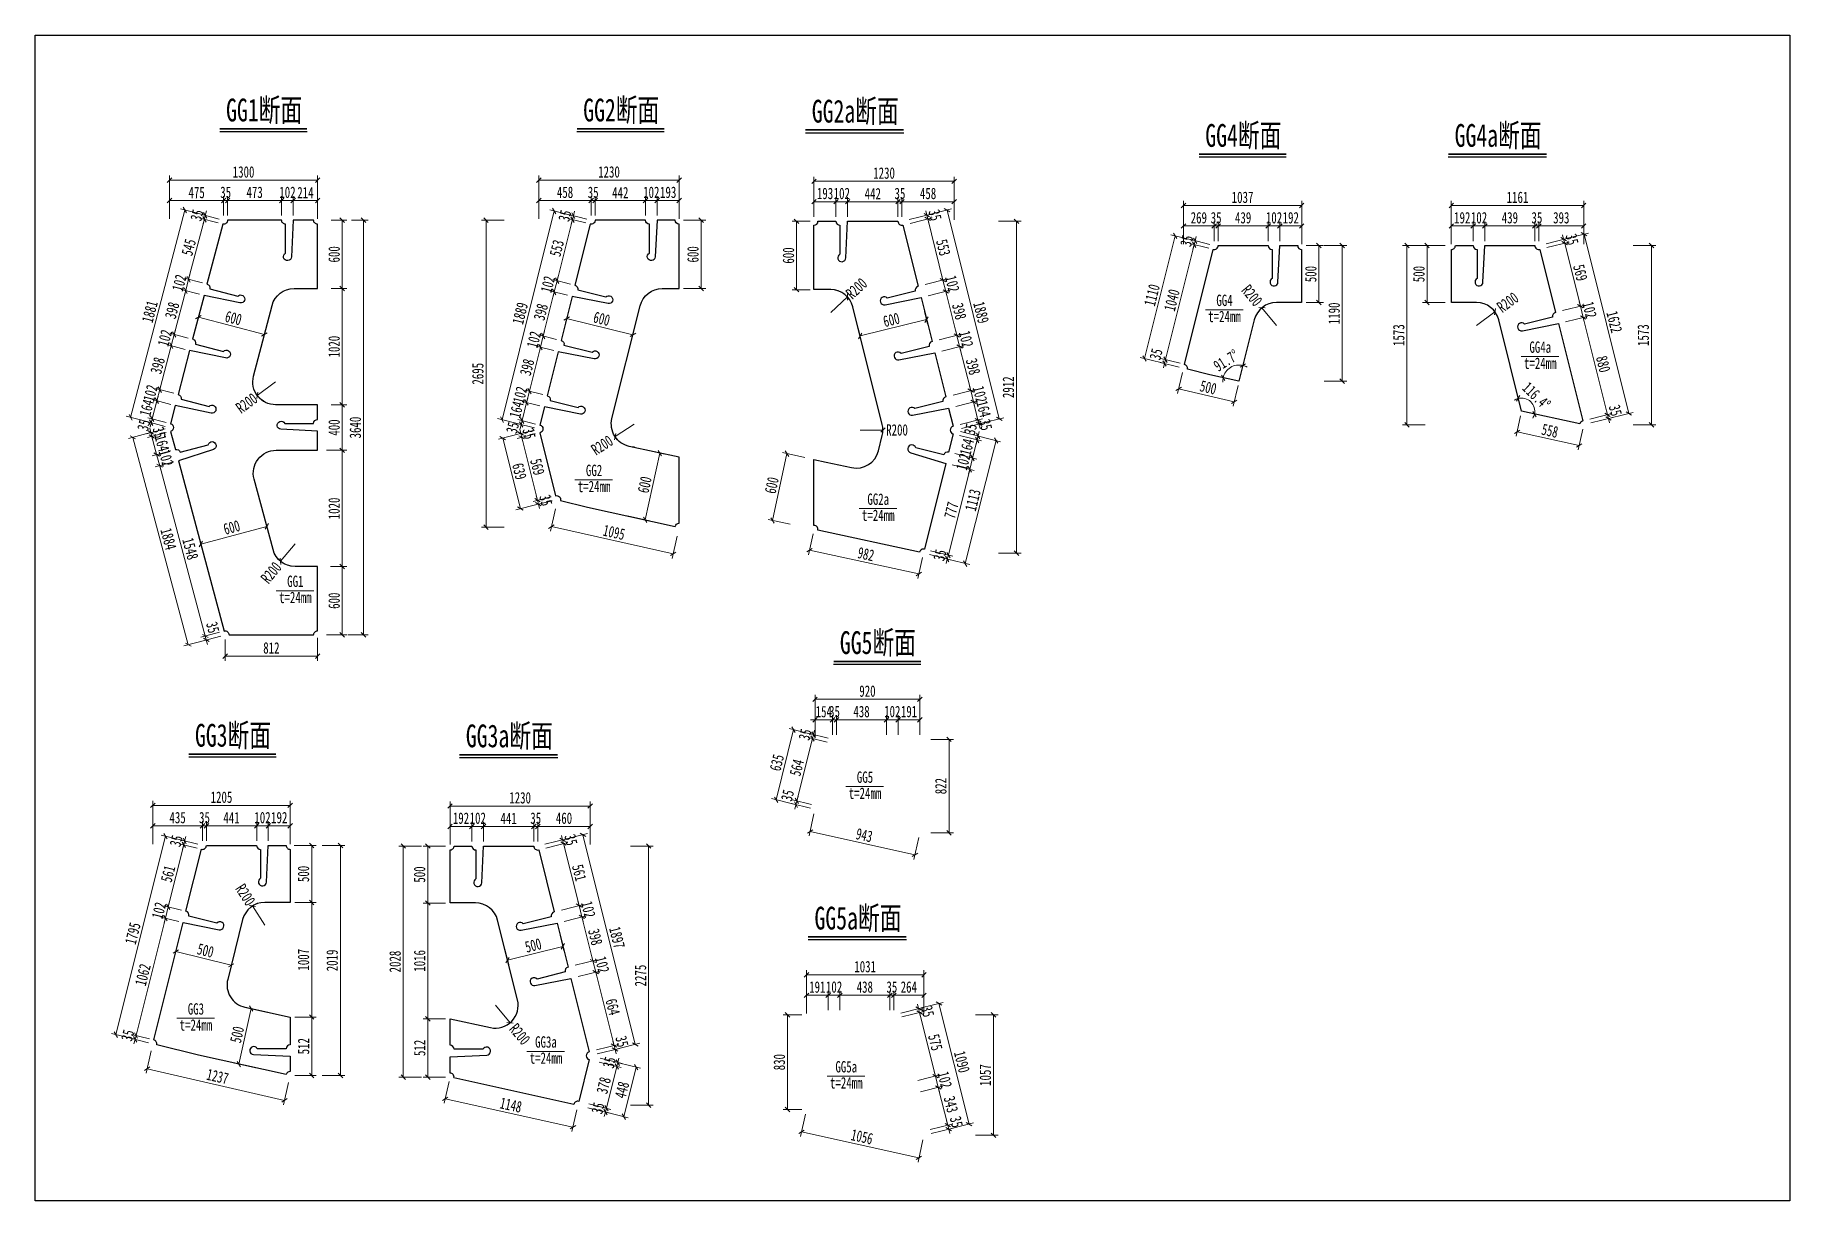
# Model space of a CAD drawing. Header units: millimetres. Extents: x -89049 to 410567, y -307459 to -100425.
# Drawn here: x 136773 to 152173, y -267986 to -257754 of the extents above; entities that cross this region are included whole.
import ezdxf
from ezdxf.enums import TextEntityAlignment as Align

# ---------------------------------------------------------------- set-up
doc = ezdxf.new("R2010")
doc.units = ezdxf.units.MM
doc.layers.get('Defpoints').update_dxf_attribs({"color": 8})
for name, color, linetype, lineweight in [('文字', 7, 'Continuous', 15), ('标注线及字体', 2, 'Continuous', 15), ('细实线', 4, 'Continuous', 15), ('钢板粗线', 1, 'Continuous', 25)]:
    doc.layers.add(name, color=color, linetype=linetype, lineweight=lineweight)
doc.styles.add('111', font='', dxfattribs={"width": 0.7})
doc.styles.add('BM_Dim', font='', dxfattribs={"width": 0.85})
doc.styles.get('111').set_extended_font_data('仿宋_GB2312')
doc.styles.get('BM_Dim').set_extended_font_data('仿宋_GB2312')
doc.dimstyles.new('200', dxfattribs={"dimscale": 0, "dimtxt": 2.5, "dimasz": 1, "dimexe": 1, "dimexo": 1, "dimgap": 0.6, "dimtad": 1, "dimdec": 0, "dimdsep": 46, "dimtxsty": '111', "dimblk": 'OBLIQUE', "dimcen": 0, "dimclrd": 4, "dimclre": 4, "dimclrt": 4, "dimadec": 1, "dimazin": 2, "dimtfac": 1, "dimtdec": 0, "dimtix": 1, "dimtmove": 2, "dimatfit": 3, "dimfxl": 4, "dimfxlon": 1, "dimtolj": 1, "dimlwd": -1, "dimlwe": -1, "dimarcsym": 0})

msp = doc.modelspace()

# ---------------------------------------------------------------- texts
at = {"layer": '文字', "style": 'BM_Dim', "width": 0.7}
for s, p in [('GG4', (147211.2, -260161.5)), ('t=24mm', (147211.2, -260302.8)), ('GG4a', (149982.7, -260572.2)), ('t=24mm', (149982.7, -260713.4)), ('GG2', (141678.9, -261653.8)), ('t=24mm', (141678.9, -261795)), ('GG2a', (144172.6, -261906.7)), ('t=24mm', (144172.6, -262047.9)), ('GG1', (139057.4, -262627.4)), ('t=24mm', (139057.4, -262768.6)), ('GG5', (144056.5, -264346.3)), ('t=24mm', (144056.5, -264487.6)), ('GG3', (138184.8, -266380.4)), ('t=24mm', (138184.8, -266521.6)), ('GG3a', (141256.9, -266670.4)), ('t=24mm', (141256.9, -266811.7)), ('GG5a', (143892.2, -266888)), ('t=24mm', (143892.2, -267029.2))]:
    msp.add_text(s, height=100, dxfattribs=at).set_placement(p, align=Align.BOTTOM_CENTER)
at = {"layer": '标注线及字体', "style": '111', "width": 0.7}
for s, p in [('GG1断面', (138783.4, -258408)), ('GG2断面', (141917.7, -258408.1)), ('GG2a断面', (143971.3, -258418)), ('GG4断面', (147377.1, -258630.9)), ('GG4a断面', (149612.9, -258630.9)), ('GG5断面', (144169.8, -263082.3)), ('GG3断面', (138510.6, -263895.7)), ('GG3a断面', (140935.2, -263901)), ('GG5a断面', (143995, -265500.3))]:
    msp.add_text(s, height=200, dxfattribs=at).set_placement(p, align=Align.MIDDLE)
at = {"layer": '细实线', "color": 4, "insert": (144337.8, -261219.6), "char_height": 100, "attachment_point": 5, "rotation": 0.11971, "style": '111'}
msp.add_mtext('\\A1;R200', dxfattribs=at)

# ---------------------------------------------------------------- blocks, each defined once
blk = doc.blocks.new('_Oblique')
at = {"color": 0, "linetype": 'ByBlock', "lineweight": -2}
blk.add_line((-0.5, -0.5), (0.5, 0.5), dxfattribs=at)
blk = doc.blocks.new('*D2321')
at = {"layer": 'Defpoints', "color": 0, "transparency": 16777216}
for p in [(138463, -259206), (138428, -259378), (138463, -259378)]:
    blk.add_point(p, dxfattribs=at)
at = {"layer": '细实线', "color": 4, "transparency": 16777216}
for p, q in [((138428, -259338), (138428, -259166)), ((138463, -259338), (138463, -259166)), ((138428, -259206), (138388, -259206)), ((138428, -259206), (138463, -259206)), ((138463, -259206), (138503, -259206))]:
    blk.add_line(p, q, dxfattribs=at)
at = {"layer": '细实线', "color": 4, "transparency": 16777216, "xscale": 40, "yscale": 40, "zscale": 40}
blk.add_blockref('_Oblique', (138428, -259206), dxfattribs=at)
at = {"layer": '细实线', "color": 4, "transparency": 16777216, "xscale": 40, "yscale": 40, "zscale": 40, "rotation": 180}
blk.add_blockref('_Oblique', (138463, -259206), dxfattribs=at)
at = {"layer": '细实线', "color": 4, "transparency": 16777216, "insert": (138446, -259134), "char_height": 100, "attachment_point": 5, "style": '111'}
blk.add_mtext('\\A1;35', dxfattribs=at)
blk = doc.blocks.new('*D2322')
at = {"layer": 'Defpoints', "color": 0, "transparency": 16777216}
for p in [(138463, -259206), (138463, -259378), (138937, -259378)]:
    blk.add_point(p, dxfattribs=at)
at = {"layer": '细实线', "color": 4, "transparency": 16777216}
for p, q in [((138463, -259338), (138463, -259166)), ((138937, -259338), (138937, -259166)), ((138937, -259206), (138463, -259206))]:
    blk.add_line(p, q, dxfattribs=at)
at = {"layer": '细实线', "color": 4, "transparency": 16777216, "xscale": 40, "yscale": 40, "zscale": 40, "rotation": 180}
blk.add_blockref('_Oblique', (138463, -259206), dxfattribs=at)
at = {"layer": '细实线', "color": 4, "transparency": 16777216, "xscale": 40, "yscale": 40, "zscale": 40}
blk.add_blockref('_Oblique', (138937, -259206), dxfattribs=at)
at = {"layer": '细实线', "color": 4, "transparency": 16777216, "insert": (138700, -259134), "char_height": 100, "attachment_point": 5, "style": '111'}
blk.add_mtext('\\A1;473', dxfattribs=at)
blk = doc.blocks.new('*D2323')
at = {"layer": 'Defpoints', "color": 0, "transparency": 16777216}
for p in [(139039, -259206), (138937, -259378), (139039, -259378)]:
    blk.add_point(p, dxfattribs=at)
at = {"layer": '细实线', "color": 4, "transparency": 16777216}
for p, q in [((138937, -259338), (138937, -259166)), ((139039, -259338), (139039, -259166)), ((138937, -259206), (138897, -259206)), ((138937, -259206), (139039, -259206)), ((139039, -259206), (139079, -259206))]:
    blk.add_line(p, q, dxfattribs=at)
at = {"layer": '细实线', "color": 4, "transparency": 16777216, "xscale": 40, "yscale": 40, "zscale": 40}
blk.add_blockref('_Oblique', (138937, -259206), dxfattribs=at)
at = {"layer": '细实线', "color": 4, "transparency": 16777216, "xscale": 40, "yscale": 40, "zscale": 40, "rotation": 180}
blk.add_blockref('_Oblique', (139039, -259206), dxfattribs=at)
at = {"layer": '细实线', "color": 4, "transparency": 16777216, "insert": (138988, -259134), "char_height": 100, "attachment_point": 5, "style": '111'}
blk.add_mtext('\\A1;102', dxfattribs=at)
blk = doc.blocks.new('*D2324')
at = {"layer": 'Defpoints', "color": 0, "transparency": 16777216}
for p in [(139039, -259206), (139039, -259378), (139253, -259421)]:
    blk.add_point(p, dxfattribs=at)
at = {"layer": '细实线', "color": 4, "transparency": 16777216}
for p, q in [((139039, -259338), (139039, -259166)), ((139253, -259366), (139253, -259166)), ((139253, -259206), (139039, -259206))]:
    blk.add_line(p, q, dxfattribs=at)
at = {"layer": '细实线', "color": 4, "transparency": 16777216, "xscale": 40, "yscale": 40, "zscale": 40, "rotation": 180}
blk.add_blockref('_Oblique', (139039, -259206), dxfattribs=at)
at = {"layer": '细实线', "color": 4, "transparency": 16777216, "xscale": 40, "yscale": 40, "zscale": 40}
blk.add_blockref('_Oblique', (139253, -259206), dxfattribs=at)
at = {"layer": '细实线', "color": 4, "transparency": 16777216, "insert": (139146, -259136), "char_height": 100, "attachment_point": 5, "style": '111'}
blk.add_mtext('\\A1;214', dxfattribs=at)
blk = doc.blocks.new('*D2325')
at = {"layer": 'Defpoints', "color": 0, "transparency": 16777216}
for p in [(139253, -259027), (137953, -259357), (139253, -259421)]:
    blk.add_point(p, dxfattribs=at)
at = {"layer": '细实线', "color": 4, "transparency": 16777216}
for p, q in [((137953, -259187), (137953, -258987)), ((137953, -259027), (139253, -259027)), ((139253, -259187), (139253, -258987))]:
    blk.add_line(p, q, dxfattribs=at)
at = {"layer": '细实线', "color": 4, "transparency": 16777216, "xscale": 40, "yscale": 40, "zscale": 40, "rotation": 180}
blk.add_blockref('_Oblique', (137953, -259027), dxfattribs=at)
at = {"layer": '细实线', "color": 4, "transparency": 16777216, "xscale": 40, "yscale": 40, "zscale": 40}
blk.add_blockref('_Oblique', (139253, -259027), dxfattribs=at)
at = {"layer": '细实线', "color": 4, "transparency": 16777216, "insert": (138603, -258955), "char_height": 100, "attachment_point": 5, "style": '111'}
blk.add_mtext('\\A1;1300', dxfattribs=at)
blk = doc.blocks.new('*D2326')
at = {"layer": 'Defpoints', "color": 0, "transparency": 16777216}
for p in [(138259, -259370), (138420, -259412), (138428, -259378)]:
    blk.add_point(p, dxfattribs=at)
at = {"layer": '细实线', "color": 4, "transparency": 16777216}
for p, q in [((138390, -259368), (138229, -259326)), ((138267, -259336), (138259, -259370)), ((138267, -259336), (138278, -259297)), ((138381, -259402), (138220, -259360)), ((138259, -259370), (138248, -259408))]:
    blk.add_line(p, q, dxfattribs=at)
at = {"layer": '细实线', "color": 4, "transparency": 16777216, "xscale": 40, "yscale": 40, "zscale": 40}
for p, rotation in [((138267, -259336), 255.3669732226288), ((138259, -259370), 75.36697322262874)]:
    blk.add_blockref('_Oblique', p, dxfattribs=dict(at, rotation=rotation))
at = {"layer": '细实线', "color": 4, "transparency": 16777216, "insert": (138194, -259335), "char_height": 100, "attachment_point": 5, "rotation": 75.367, "style": '111'}
blk.add_mtext('\\A1;35', dxfattribs=at)
blk = doc.blocks.new('*D2327')
at = {"layer": 'Defpoints', "color": 0, "transparency": 16777216}
for p in [(138420, -259412), (138121, -259897), (138282, -259939)]:
    blk.add_point(p, dxfattribs=at)
at = {"layer": '细实线', "color": 4, "transparency": 16777216}
for p, q in [((138259, -259370), (138121, -259897)), ((138381, -259402), (138220, -259360)), ((138243, -259929), (138082, -259887))]:
    blk.add_line(p, q, dxfattribs=at)
at = {"layer": '细实线', "color": 4, "transparency": 16777216, "xscale": 40, "yscale": 40, "zscale": 40}
for p, rotation in [((138259, -259370), 75.3669732225821), ((138121, -259897), 255.3669732225821)]:
    blk.add_blockref('_Oblique', p, dxfattribs=dict(at, rotation=rotation))
at = {"layer": '细实线', "color": 4, "transparency": 16777216, "insert": (138122, -259616), "char_height": 100, "attachment_point": 5, "rotation": 75.367, "style": '111'}
blk.add_mtext('\\A1;545', dxfattribs=at)
blk = doc.blocks.new('*D2328')
at = {"layer": 'Defpoints', "color": 0, "transparency": 16777216}
for p in [(138282, -259939), (138095, -259996), (138256, -260038)]:
    blk.add_point(p, dxfattribs=at)
at = {"layer": '细实线', "color": 4, "transparency": 16777216}
for p, q in [((138243, -259929), (138082, -259887)), ((138121, -259897), (138095, -259996)), ((138121, -259897), (138131, -259858)), ((138217, -260028), (138056, -259986)), ((138095, -259996), (138085, -260035))]:
    blk.add_line(p, q, dxfattribs=at)
at = {"layer": '细实线', "color": 4, "transparency": 16777216, "xscale": 40, "yscale": 40, "zscale": 40}
for p, rotation in [((138121, -259897), 255.3669732225949), ((138095, -259996), 75.36697322259488)]:
    blk.add_blockref('_Oblique', p, dxfattribs=dict(at, rotation=rotation))
at = {"layer": '细实线', "color": 4, "transparency": 16777216, "insert": (138039, -259928), "char_height": 100, "attachment_point": 5, "rotation": 75.367, "style": '111'}
blk.add_mtext('\\A1;102', dxfattribs=at)
blk = doc.blocks.new('*D2329')
at = {"layer": 'Defpoints', "color": 0, "transparency": 16777216}
for p in [(138256, -260038), (137995, -260381), (138156, -260423)]:
    blk.add_point(p, dxfattribs=at)
at = {"layer": '细实线', "color": 4, "transparency": 16777216}
for p, q in [((138095, -259996), (137995, -260381)), ((138217, -260028), (138056, -259986)), ((138117, -260413), (137956, -260371))]:
    blk.add_line(p, q, dxfattribs=at)
at = {"layer": '细实线', "color": 4, "transparency": 16777216, "xscale": 40, "yscale": 40, "zscale": 40}
for p, rotation in [((138095, -259996), 75.36697322257992), ((137995, -260381), 255.3669732225799)]:
    blk.add_blockref('_Oblique', p, dxfattribs=dict(at, rotation=rotation))
at = {"layer": '细实线', "color": 4, "transparency": 16777216, "insert": (137976, -260170), "char_height": 100, "attachment_point": 5, "rotation": 75.367, "style": '111'}
blk.add_mtext('\\A1;398', dxfattribs=at)
blk = doc.blocks.new('*D2330')
at = {"layer": 'Defpoints', "color": 0, "transparency": 16777216}
for p in [(137969, -260480), (138130, -260522), (138156, -260423)]:
    blk.add_point(p, dxfattribs=at)
at = {"layer": '细实线', "color": 4, "transparency": 16777216}
for p, q in [((138117, -260413), (137956, -260371)), ((137995, -260381), (137969, -260480)), ((137995, -260381), (138005, -260342)), ((138091, -260512), (137930, -260470)), ((137969, -260480), (137959, -260518))]:
    blk.add_line(p, q, dxfattribs=at)
at = {"layer": '细实线', "color": 4, "transparency": 16777216, "xscale": 40, "yscale": 40, "zscale": 40}
for p, rotation in [((137995, -260381), 255.3669732225715), ((137969, -260480), 75.3669732225715)]:
    blk.add_blockref('_Oblique', p, dxfattribs=dict(at, rotation=rotation))
at = {"layer": '细实线', "color": 4, "transparency": 16777216, "insert": (137912, -260412), "char_height": 100, "attachment_point": 5, "rotation": 75.367, "style": '111'}
blk.add_mtext('\\A1;102', dxfattribs=at)
blk = doc.blocks.new('*D2331')
at = {"layer": 'Defpoints', "color": 0, "transparency": 16777216}
for p in [(138130, -260522), (137868, -260865), (138029, -260907)]:
    blk.add_point(p, dxfattribs=at)
at = {"layer": '细实线', "color": 4, "transparency": 16777216}
for p, q in [((137969, -260480), (137868, -260865)), ((138091, -260512), (137930, -260470)), ((137991, -260897), (137830, -260855))]:
    blk.add_line(p, q, dxfattribs=at)
at = {"layer": '细实线', "color": 4, "transparency": 16777216, "xscale": 40, "yscale": 40, "zscale": 40}
for p, rotation in [((137969, -260480), 75.36697322257992), ((137868, -260865), 255.3669732225799)]:
    blk.add_blockref('_Oblique', p, dxfattribs=dict(at, rotation=rotation))
at = {"layer": '细实线', "color": 4, "transparency": 16777216, "insert": (137849, -260654), "char_height": 100, "attachment_point": 5, "rotation": 75.367, "style": '111'}
blk.add_mtext('\\A1;398', dxfattribs=at)
blk = doc.blocks.new('*D2332')
at = {"layer": 'Defpoints', "color": 0, "transparency": 16777216}
for p in [(137842, -260963), (138003, -261005), (138029, -260907)]:
    blk.add_point(p, dxfattribs=at)
at = {"layer": '细实线', "color": 4, "transparency": 16777216}
for p, q in [((137991, -260897), (137830, -260855)), ((137868, -260865), (137842, -260963)), ((137868, -260865), (137878, -260826)), ((137965, -260995), (137804, -260953)), ((137842, -260963), (137832, -261002))]:
    blk.add_line(p, q, dxfattribs=at)
at = {"layer": '细实线', "color": 4, "transparency": 16777216, "xscale": 40, "yscale": 40, "zscale": 40}
for p, rotation in [((137868, -260865), 255.3669732225949), ((137842, -260963), 75.36697322259488)]:
    blk.add_blockref('_Oblique', p, dxfattribs=dict(at, rotation=rotation))
at = {"layer": '细实线', "color": 4, "transparency": 16777216, "insert": (137786, -260896), "char_height": 100, "attachment_point": 5, "rotation": 75.367, "style": '111'}
blk.add_mtext('\\A1;102', dxfattribs=at)
blk = doc.blocks.new('*D2333')
at = {"layer": 'Defpoints', "color": 0, "transparency": 16777216}
for p in [(138003, -261005), (137801, -261122), (137962, -261164)]:
    blk.add_point(p, dxfattribs=at)
at = {"layer": '细实线', "color": 4, "transparency": 16777216}
for p, q in [((137842, -260963), (137801, -261122)), ((137965, -260995), (137804, -260953)), ((137842, -260963), (137853, -260925)), ((137923, -261154), (137762, -261112)), ((137801, -261122), (137791, -261161))]:
    blk.add_line(p, q, dxfattribs=at)
at = {"layer": '细实线', "color": 4, "transparency": 16777216, "xscale": 40, "yscale": 40, "zscale": 40}
for p, rotation in [((137842, -260963), 255.36697322259), ((137801, -261122), 75.36697322258996)]:
    blk.add_blockref('_Oblique', p, dxfattribs=dict(at, rotation=rotation))
at = {"layer": '细实线', "color": 4, "transparency": 16777216, "insert": (137753, -261025), "char_height": 100, "attachment_point": 5, "rotation": 75.367, "style": '111'}
blk.add_mtext('\\A1;164', dxfattribs=at)
blk = doc.blocks.new('*D2334')
at = {"layer": 'Defpoints', "color": 0, "transparency": 16777216}
for p in [(137792, -261156), (137962, -261164), (137953, -261198)]:
    blk.add_point(p, dxfattribs=at)
at = {"layer": '细实线', "color": 4, "transparency": 16777216}
for p, q in [((137914, -261188), (137753, -261146)), ((137923, -261154), (137762, -261112)), ((137792, -261156), (137782, -261195)), ((137801, -261122), (137792, -261156)), ((137801, -261122), (137811, -261083))]:
    blk.add_line(p, q, dxfattribs=at)
at = {"layer": '细实线', "color": 4, "transparency": 16777216, "xscale": 40, "yscale": 40, "zscale": 40}
for p, rotation in [((137792, -261156), 75.36697322281314), ((137801, -261122), 255.3669732228131)]:
    blk.add_blockref('_Oblique', p, dxfattribs=dict(at, rotation=rotation))
at = {"layer": '细实线', "color": 4, "transparency": 16777216, "insert": (137727, -261177), "char_height": 100, "attachment_point": 5, "rotation": 75.367, "style": '111'}
blk.add_mtext('\\A1;35', dxfattribs=at)
blk = doc.blocks.new('*D2335')
at = {"layer": 'Defpoints', "color": 0, "transparency": 16777216}
for p in [(138087, -259289), (138428, -259378), (137953, -261198)]:
    blk.add_point(p, dxfattribs=at)
at = {"layer": '细实线', "color": 4, "transparency": 16777216}
for p, q in [((137612, -261109), (138087, -259289)), ((138242, -259329), (138049, -259279)), ((137767, -261149), (137573, -261099))]:
    blk.add_line(p, q, dxfattribs=at)
at = {"layer": '细实线', "color": 4, "transparency": 16777216, "xscale": 40, "yscale": 40, "zscale": 40}
for p, rotation in [((138087, -259289), 75.36697322258955), ((137612, -261109), 255.3669732225895)]:
    blk.add_blockref('_Oblique', p, dxfattribs=dict(at, rotation=rotation))
at = {"layer": '细实线', "color": 4, "transparency": 16777216, "insert": (137780, -260181), "char_height": 100, "attachment_point": 5, "rotation": 75.367, "style": '111'}
blk.add_mtext('\\A1;1881', dxfattribs=at)
blk = doc.blocks.new('*D2336')
at = {"layer": 'Defpoints', "color": 0, "transparency": 16777216}
for p in [(137798, -261276), (137953, -261198), (137962, -261232)]:
    blk.add_point(p, dxfattribs=at)
at = {"layer": '细实线', "color": 4, "transparency": 16777216}
for p, q in [((137915, -261208), (137750, -261252)), ((137924, -261242), (137759, -261286)), ((137789, -261242), (137779, -261203)), ((137789, -261242), (137798, -261276)), ((137798, -261276), (137808, -261314))]:
    blk.add_line(p, q, dxfattribs=at)
at = {"layer": '细实线', "color": 4, "transparency": 16777216, "xscale": 40, "yscale": 40, "zscale": 40}
for p, rotation in [((137789, -261242), 284.9948771476882), ((137798, -261276), 104.9948771476882)]:
    blk.add_blockref('_Oblique', p, dxfattribs=dict(at, rotation=rotation))
at = {"layer": '细实线', "color": 4, "transparency": 16777216, "insert": (137863, -261240), "char_height": 100, "attachment_point": 5, "rotation": 284.9949, "style": '111'}
blk.add_mtext('\\A1;35', dxfattribs=at)
blk = doc.blocks.new('*D2337')
at = {"layer": 'Defpoints', "color": 0, "transparency": 16777216}
for p in [(137962, -261232), (137840, -261434), (138005, -261390)]:
    blk.add_point(p, dxfattribs=at)
at = {"layer": '细实线', "color": 4, "transparency": 16777216}
for p, q in [((137924, -261242), (137759, -261286)), ((137798, -261276), (137788, -261237)), ((137798, -261276), (137840, -261434)), ((137966, -261401), (137802, -261445)), ((137840, -261434), (137851, -261473))]:
    blk.add_line(p, q, dxfattribs=at)
at = {"layer": '细实线', "color": 4, "transparency": 16777216, "xscale": 40, "yscale": 40, "zscale": 40}
for p, rotation in [((137798, -261276), 284.9948771477149), ((137840, -261434), 104.9948771477149)]:
    blk.add_blockref('_Oblique', p, dxfattribs=dict(at, rotation=rotation))
at = {"layer": '细实线', "color": 4, "transparency": 16777216, "insert": (137888, -261336), "char_height": 100, "attachment_point": 5, "rotation": 284.9949, "style": '111'}
blk.add_mtext('\\A1;164', dxfattribs=at)
blk = doc.blocks.new('*D2338')
at = {"layer": 'Defpoints', "color": 0, "transparency": 16777216}
for p in [(138005, -261390), (138031, -261489), (137867, -261533)]:
    blk.add_point(p, dxfattribs=at)
at = {"layer": '细实线', "color": 4, "transparency": 16777216}
for p, q in [((137966, -261401), (137802, -261445)), ((137840, -261434), (137830, -261396)), ((137840, -261434), (137867, -261533)), ((137992, -261499), (137828, -261543)), ((137867, -261533), (137877, -261571))]:
    blk.add_line(p, q, dxfattribs=at)
at = {"layer": '细实线', "color": 4, "transparency": 16777216, "xscale": 40, "yscale": 40, "zscale": 40}
for p, rotation in [((137840, -261434), 284.9948771476717), ((137867, -261533), 104.9948771476717)]:
    blk.add_blockref('_Oblique', p, dxfattribs=dict(at, rotation=rotation))
at = {"layer": '细实线', "color": 4, "transparency": 16777216, "insert": (137923, -261465), "char_height": 100, "attachment_point": 5, "rotation": 284.9949, "style": '111'}
blk.add_mtext('\\A1;102', dxfattribs=at)
blk = doc.blocks.new('*D2339')
at = {"layer": 'Defpoints', "color": 0, "transparency": 16777216}
for p in [(138031, -261489), (138267, -263028), (138432, -262984)]:
    blk.add_point(p, dxfattribs=at)
at = {"layer": '细实线', "color": 4, "transparency": 16777216}
for p, q in [((137992, -261499), (137828, -261543)), ((137867, -261533), (138267, -263028)), ((138393, -262995), (138229, -263039))]:
    blk.add_line(p, q, dxfattribs=at)
at = {"layer": '细实线', "color": 4, "transparency": 16777216, "xscale": 40, "yscale": 40, "zscale": 40}
for p, rotation in [((137867, -261533), 104.9948771477022), ((138267, -263028), 284.9948771477022)]:
    blk.add_blockref('_Oblique', p, dxfattribs=dict(at, rotation=rotation))
at = {"layer": '细实线', "color": 4, "transparency": 16777216, "insert": (138136, -262262), "char_height": 100, "attachment_point": 5, "rotation": 284.9949, "style": '111'}
blk.add_mtext('\\A1;1548', dxfattribs=at)
blk = doc.blocks.new('*D2340')
at = {"layer": 'Defpoints', "color": 0, "transparency": 16777216}
for p in [(138432, -262984), (138441, -263018), (138276, -263062)]:
    blk.add_point(p, dxfattribs=at)
at = {"layer": '细实线', "color": 4, "transparency": 16777216}
for p, q in [((138393, -262995), (138229, -263039)), ((138402, -263028), (138238, -263072)), ((138267, -263028), (138257, -262990)), ((138267, -263028), (138276, -263062)), ((138276, -263062), (138287, -263101))]:
    blk.add_line(p, q, dxfattribs=at)
at = {"layer": '细实线', "color": 4, "transparency": 16777216, "xscale": 40, "yscale": 40, "zscale": 40}
for p, rotation in [((138267, -263028), 284.9948771476882), ((138276, -263062), 104.9948771476882)]:
    blk.add_blockref('_Oblique', p, dxfattribs=dict(at, rotation=rotation))
at = {"layer": '细实线', "color": 4, "transparency": 16777216, "insert": (138333, -262952), "char_height": 100, "attachment_point": 5, "rotation": 284.9949, "style": '111'}
blk.add_mtext('\\A1;35', dxfattribs=at)
blk = doc.blocks.new('*D2341')
at = {"layer": 'Defpoints', "color": 0, "transparency": 16777216}
for p in [(137953, -261198), (138441, -263018), (138118, -263104)]:
    blk.add_point(p, dxfattribs=at)
at = {"layer": '细实线', "color": 4, "transparency": 16777216}
for p, q in [((137785, -261243), (137592, -261295)), ((137631, -261284), (138118, -263104)), ((138273, -263063), (138080, -263115))]:
    blk.add_line(p, q, dxfattribs=at)
at = {"layer": '细实线', "color": 4, "transparency": 16777216, "xscale": 40, "yscale": 40, "zscale": 40}
for p, rotation in [((137631, -261284), 104.9948771476981), ((138118, -263104), 284.9948771476981)]:
    blk.add_blockref('_Oblique', p, dxfattribs=dict(at, rotation=rotation))
at = {"layer": '细实线', "color": 4, "transparency": 16777216, "insert": (137944, -262176), "char_height": 100, "attachment_point": 5, "rotation": 284.9949, "style": '111'}
blk.add_mtext('\\A1;1884', dxfattribs=at)
blk = doc.blocks.new('*D2342')
at = {"layer": 'Defpoints', "color": 0, "transparency": 16777216}
for p in [(138441, -263018), (139253, -262975), (139253, -263205)]:
    blk.add_point(p, dxfattribs=at)
at = {"layer": '细实线', "color": 4, "transparency": 16777216}
for p, q in [((138441, -263058), (138441, -263245)), ((139253, -263045), (139253, -263245)), ((138441, -263205), (139253, -263205))]:
    blk.add_line(p, q, dxfattribs=at)
at = {"layer": '细实线', "color": 4, "transparency": 16777216, "xscale": 40, "yscale": 40, "zscale": 40, "rotation": 180}
blk.add_blockref('_Oblique', (138441, -263205), dxfattribs=at)
at = {"layer": '细实线', "color": 4, "transparency": 16777216, "xscale": 40, "yscale": 40, "zscale": 40}
blk.add_blockref('_Oblique', (139253, -263205), dxfattribs=at)
at = {"layer": '细实线', "color": 4, "transparency": 16777216, "insert": (138847, -263133), "char_height": 100, "attachment_point": 5, "style": '111'}
blk.add_mtext('\\A1;812', dxfattribs=at)
blk = doc.blocks.new('*D2343')
at = {"layer": 'Defpoints', "color": 0, "transparency": 16777216}
for p in [(139332, -259378), (139362, -259978), (139469, -259978)]:
    blk.add_point(p, dxfattribs=at)
at = {"layer": '细实线', "color": 4, "transparency": 16777216}
for p, q in [((139372, -259378), (139509, -259378)), ((139469, -259378), (139469, -259978)), ((139402, -259978), (139509, -259978))]:
    blk.add_line(p, q, dxfattribs=at)
at = {"layer": '细实线', "color": 4, "transparency": 16777216, "xscale": 40, "yscale": 40, "zscale": 40}
for p, rotation in [((139469, -259378), 90), ((139469, -259978), 270)]:
    blk.add_blockref('_Oblique', p, dxfattribs=dict(at, rotation=rotation))
at = {"layer": '细实线', "color": 4, "transparency": 16777216, "insert": (139398, -259678), "char_height": 100, "attachment_point": 5, "rotation": 90, "style": '111'}
blk.add_mtext('\\A1;600', dxfattribs=at)
blk = doc.blocks.new('*D2344')
at = {"layer": 'Defpoints', "color": 0, "transparency": 16777216}
for p in [(139332, -259978), (139362, -260998), (139469, -260998)]:
    blk.add_point(p, dxfattribs=at)
at = {"layer": '细实线', "color": 4, "transparency": 16777216}
for p, q in [((139372, -259978), (139509, -259978)), ((139469, -259978), (139469, -260998)), ((139402, -260998), (139509, -260998))]:
    blk.add_line(p, q, dxfattribs=at)
at = {"layer": '细实线', "color": 4, "transparency": 16777216, "xscale": 40, "yscale": 40, "zscale": 40}
for p, rotation in [((139469, -259978), 90), ((139469, -260998), 270)]:
    blk.add_blockref('_Oblique', p, dxfattribs=dict(at, rotation=rotation))
at = {"layer": '细实线', "color": 4, "transparency": 16777216, "insert": (139398, -260488), "char_height": 100, "attachment_point": 5, "rotation": 90, "style": '111'}
blk.add_mtext('\\A1;1020', dxfattribs=at)
blk = doc.blocks.new('*D2345')
at = {"layer": 'Defpoints', "color": 0, "transparency": 16777216}
for p in [(139332, -260998), (139291, -261398), (139469, -261398)]:
    blk.add_point(p, dxfattribs=at)
at = {"layer": '细实线', "color": 4, "transparency": 16777216}
for p, q in [((139372, -260998), (139509, -260998)), ((139469, -260998), (139469, -261398)), ((139331, -261398), (139509, -261398))]:
    blk.add_line(p, q, dxfattribs=at)
at = {"layer": '细实线', "color": 4, "transparency": 16777216, "xscale": 40, "yscale": 40, "zscale": 40}
for p, rotation in [((139469, -260998), 90), ((139469, -261398), 270)]:
    blk.add_blockref('_Oblique', p, dxfattribs=dict(at, rotation=rotation))
at = {"layer": '细实线', "color": 4, "transparency": 16777216, "insert": (139398, -261198), "char_height": 100, "attachment_point": 5, "rotation": 90, "style": '111'}
blk.add_mtext('\\A1;400', dxfattribs=at)
blk = doc.blocks.new('*D2346')
at = {"layer": 'Defpoints', "color": 0, "transparency": 16777216}
for p in [(139332, -261398), (139325, -262418), (139469, -262418)]:
    blk.add_point(p, dxfattribs=at)
at = {"layer": '细实线', "color": 4, "transparency": 16777216}
for p, q in [((139372, -261398), (139509, -261398)), ((139469, -261398), (139469, -262418)), ((139365, -262418), (139509, -262418))]:
    blk.add_line(p, q, dxfattribs=at)
at = {"layer": '细实线', "color": 4, "transparency": 16777216, "xscale": 40, "yscale": 40, "zscale": 40}
for p, rotation in [((139469, -261398), 90), ((139469, -262418), 270)]:
    blk.add_blockref('_Oblique', p, dxfattribs=dict(at, rotation=rotation))
at = {"layer": '细实线', "color": 4, "transparency": 16777216, "insert": (139398, -261908), "char_height": 100, "attachment_point": 5, "rotation": 90, "style": '111'}
blk.add_mtext('\\A1;1020', dxfattribs=at)
blk = doc.blocks.new('*D2347')
at = {"layer": 'Defpoints', "color": 0, "transparency": 16777216}
for p in [(139332, -262418), (139291, -263018), (139469, -263018)]:
    blk.add_point(p, dxfattribs=at)
at = {"layer": '细实线', "color": 4, "transparency": 16777216}
for p, q in [((139372, -262418), (139509, -262418)), ((139469, -262418), (139469, -263018)), ((139331, -263018), (139509, -263018))]:
    blk.add_line(p, q, dxfattribs=at)
at = {"layer": '细实线', "color": 4, "transparency": 16777216, "xscale": 40, "yscale": 40, "zscale": 40}
for p, rotation in [((139469, -262418), 90), ((139469, -263018), 270)]:
    blk.add_blockref('_Oblique', p, dxfattribs=dict(at, rotation=rotation))
at = {"layer": '细实线', "color": 4, "transparency": 16777216, "insert": (139398, -262718), "char_height": 100, "attachment_point": 5, "rotation": 90, "style": '111'}
blk.add_mtext('\\A1;600', dxfattribs=at)
blk = doc.blocks.new('*D2348')
at = {"layer": 'Defpoints', "color": 0, "transparency": 16777216}
for p in [(138884, -260798), (138723, -260916)]:
    blk.add_point(p, dxfattribs=at)
at = {"layer": '细实线', "color": 4, "transparency": 16777216}
for p in [(138884, -260798), (138723, -260916)]:
    blk.add_line(p, (138723, -260916), dxfattribs=at)
blk.add_arc((138884, -260798), 200, 204.6348, 258.5217, dxfattribs=at)
at = {"layer": '细实线', "color": 4, "transparency": 16777216, "xscale": 40, "yscale": 40, "zscale": 40, "rotation": 36.11316447564208}
blk.add_blockref('_Oblique', (138723, -260916), dxfattribs=at)
at = {"layer": '细实线', "color": 4, "transparency": 16777216, "insert": (138630, -260984), "char_height": 100, "attachment_point": 5, "rotation": 36.1132, "style": '111'}
blk.add_mtext('\\A1;R200', dxfattribs=at)
blk = doc.blocks.new('*D2349')
at = {"layer": 'Defpoints', "color": 0, "transparency": 16777216}
for p in [(139055, -262218), (138927, -262372)]:
    blk.add_point(p, dxfattribs=at)
at = {"layer": '细实线', "color": 4, "transparency": 16777216}
for p, q in [((138927, -262372), (139055, -262218)), ((139055, -262218), (138927, -262372))]:
    blk.add_line(p, q, dxfattribs=at)
blk.add_arc((139055, -262218), 200, 219.0006, 258.5217, dxfattribs=at)
at = {"layer": '细实线', "color": 4, "transparency": 16777216, "xscale": 40, "yscale": 40, "zscale": 40, "rotation": 230.4788979974689}
blk.add_blockref('_Oblique', (138927, -262372), dxfattribs=at)
at = {"layer": '细实线', "color": 4, "transparency": 16777216, "insert": (138845, -262472), "char_height": 100, "attachment_point": 5, "rotation": 50.4789, "style": '111'}
blk.add_mtext('\\A1;R200', dxfattribs=at)
blk = doc.blocks.new('*D2350')
at = {"layer": 'Defpoints', "color": 0, "transparency": 16777216}
for p in [(138778, -261960), (138199, -262115), (138227, -262221)]:
    blk.add_point(p, dxfattribs=at)
at = {"layer": '细实线', "color": 4, "transparency": 16777216}
for p, q in [((138807, -262066), (138227, -262221)), ((138789, -261998), (138817, -262105)), ((138209, -262154), (138238, -262260))]:
    blk.add_line(p, q, dxfattribs=at)
at = {"layer": '细实线', "color": 4, "transparency": 16777216, "xscale": 40, "yscale": 40, "zscale": 40}
for p, rotation in [((138807, -262066), 14.99487714769903), ((138227, -262221), 194.994877147699)]:
    blk.add_blockref('_Oblique', p, dxfattribs=dict(at, rotation=rotation))
at = {"layer": '细实线', "color": 4, "transparency": 16777216, "insert": (138499, -262074), "char_height": 100, "attachment_point": 5, "rotation": 14.9949, "style": '111'}
blk.add_mtext('\\A1;600', dxfattribs=at)
blk = doc.blocks.new('*D2351')
at = {"layer": 'Defpoints', "color": 0, "transparency": 16777216}
for p in [(138234, -260123), (138786, -260382), (138814, -260275)]:
    blk.add_point(p, dxfattribs=at)
at = {"layer": '细实线', "color": 4, "transparency": 16777216}
for p, q in [((138224, -260162), (138196, -260269)), ((138206, -260230), (138786, -260382)), ((138804, -260314), (138776, -260421))]:
    blk.add_line(p, q, dxfattribs=at)
at = {"layer": '细实线', "color": 4, "transparency": 16777216, "xscale": 40, "yscale": 40, "zscale": 40}
for p, rotation in [((138206, -260230), 165.3669732225838), ((138786, -260382), 345.3669732225838)]:
    blk.add_blockref('_Oblique', p, dxfattribs=dict(at, rotation=rotation))
at = {"layer": '细实线', "color": 4, "transparency": 16777216, "insert": (138514, -260237), "char_height": 100, "attachment_point": 5, "rotation": 345.367, "style": '111'}
blk.add_mtext('\\A1;600', dxfattribs=at)
blk = doc.blocks.new('*D2352')
at = {"layer": 'Defpoints', "color": 0, "transparency": 16777216}
for p in [(143609, -259216), (143609, -259388), (143802, -259388)]:
    blk.add_point(p, dxfattribs=at)
at = {"layer": '细实线', "color": 4, "transparency": 16777216}
for p, q in [((143609, -259348), (143609, -259176)), ((143802, -259348), (143802, -259176)), ((143802, -259216), (143609, -259216))]:
    blk.add_line(p, q, dxfattribs=at)
at = {"layer": '细实线', "color": 4, "transparency": 16777216, "xscale": 40, "yscale": 40, "zscale": 40, "rotation": 180}
blk.add_blockref('_Oblique', (143609, -259216), dxfattribs=at)
at = {"layer": '细实线', "color": 4, "transparency": 16777216, "xscale": 40, "yscale": 40, "zscale": 40}
blk.add_blockref('_Oblique', (143802, -259216), dxfattribs=at)
at = {"layer": '细实线', "color": 4, "transparency": 16777216, "insert": (143706, -259144), "char_height": 100, "attachment_point": 5, "style": '111'}
blk.add_mtext('\\A1;193', dxfattribs=at)
blk = doc.blocks.new('*D2353')
at = {"layer": 'Defpoints', "color": 0, "transparency": 16777216}
for p in [(143904, -259216), (143802, -259388), (143904, -259388)]:
    blk.add_point(p, dxfattribs=at)
at = {"layer": '细实线', "color": 4, "transparency": 16777216}
for p, q in [((143802, -259348), (143802, -259176)), ((143904, -259348), (143904, -259176)), ((143802, -259216), (143762, -259216)), ((143802, -259216), (143904, -259216)), ((143904, -259216), (143944, -259216))]:
    blk.add_line(p, q, dxfattribs=at)
at = {"layer": '细实线', "color": 4, "transparency": 16777216, "xscale": 40, "yscale": 40, "zscale": 40}
blk.add_blockref('_Oblique', (143802, -259216), dxfattribs=at)
at = {"layer": '细实线', "color": 4, "transparency": 16777216, "xscale": 40, "yscale": 40, "zscale": 40, "rotation": 180}
blk.add_blockref('_Oblique', (143904, -259216), dxfattribs=at)
at = {"layer": '细实线', "color": 4, "transparency": 16777216, "insert": (143853, -259144), "char_height": 100, "attachment_point": 5, "style": '111'}
blk.add_mtext('\\A1;102', dxfattribs=at)
blk = doc.blocks.new('*D2354')
at = {"layer": 'Defpoints', "color": 0, "transparency": 16777216}
for p in [(144346, -259216), (143904, -259388), (144346, -259388)]:
    blk.add_point(p, dxfattribs=at)
at = {"layer": '细实线', "color": 4, "transparency": 16777216}
for p, q in [((143904, -259348), (143904, -259176)), ((144346, -259348), (144346, -259176)), ((143904, -259216), (144346, -259216))]:
    blk.add_line(p, q, dxfattribs=at)
at = {"layer": '细实线', "color": 4, "transparency": 16777216, "xscale": 40, "yscale": 40, "zscale": 40, "rotation": 180}
blk.add_blockref('_Oblique', (143904, -259216), dxfattribs=at)
at = {"layer": '细实线', "color": 4, "transparency": 16777216, "xscale": 40, "yscale": 40, "zscale": 40}
blk.add_blockref('_Oblique', (144346, -259216), dxfattribs=at)
at = {"layer": '细实线', "color": 4, "transparency": 16777216, "insert": (144125, -259145), "char_height": 100, "attachment_point": 5, "style": '111'}
blk.add_mtext('\\A1;442', dxfattribs=at)
blk = doc.blocks.new('*D2355')
at = {"layer": 'Defpoints', "color": 0, "transparency": 16777216}
for p in [(144346, -259216), (144346, -259388), (144381, -259388)]:
    blk.add_point(p, dxfattribs=at)
at = {"layer": '细实线', "color": 4, "transparency": 16777216}
for p, q in [((144346, -259348), (144346, -259176)), ((144381, -259348), (144381, -259176)), ((144346, -259216), (144306, -259216)), ((144381, -259216), (144346, -259216)), ((144381, -259216), (144421, -259216))]:
    blk.add_line(p, q, dxfattribs=at)
at = {"layer": '细实线', "color": 4, "transparency": 16777216, "xscale": 40, "yscale": 40, "zscale": 40}
blk.add_blockref('_Oblique', (144346, -259216), dxfattribs=at)
at = {"layer": '细实线', "color": 4, "transparency": 16777216, "xscale": 40, "yscale": 40, "zscale": 40, "rotation": 180}
blk.add_blockref('_Oblique', (144381, -259216), dxfattribs=at)
at = {"layer": '细实线', "color": 4, "transparency": 16777216, "insert": (144363, -259144), "char_height": 100, "attachment_point": 5, "style": '111'}
blk.add_mtext('\\A1;35', dxfattribs=at)
blk = doc.blocks.new('*D2356')
at = {"layer": 'Defpoints', "color": 0, "transparency": 16777216}
for p in [(144839, -259037), (143609, -259460), (144839, -259374)]:
    blk.add_point(p, dxfattribs=at)
at = {"layer": '细实线', "color": 4, "transparency": 16777216}
for p, q in [((143609, -259197), (143609, -258997)), ((144839, -259197), (144839, -258997)), ((143609, -259037), (144839, -259037))]:
    blk.add_line(p, q, dxfattribs=at)
at = {"layer": '细实线', "color": 4, "transparency": 16777216, "xscale": 40, "yscale": 40, "zscale": 40, "rotation": 180}
blk.add_blockref('_Oblique', (143609, -259037), dxfattribs=at)
at = {"layer": '细实线', "color": 4, "transparency": 16777216, "xscale": 40, "yscale": 40, "zscale": 40}
blk.add_blockref('_Oblique', (144839, -259037), dxfattribs=at)
at = {"layer": '细实线', "color": 4, "transparency": 16777216, "insert": (144224, -258965), "char_height": 100, "attachment_point": 5, "style": '111'}
blk.add_mtext('\\A1;1230', dxfattribs=at)
blk = doc.blocks.new('*D2357')
at = {"layer": 'Defpoints', "color": 0, "transparency": 16777216}
for p in [(143807, -263763), (143772, -263934), (143807, -263934)]:
    blk.add_point(p, dxfattribs=at)
at = {"layer": '细实线', "color": 4, "transparency": 16777216}
for p, q in [((143772, -263763), (143732, -263763)), ((143772, -263894), (143772, -263723)), ((143772, -263763), (143807, -263763)), ((143807, -263894), (143807, -263723)), ((143807, -263763), (143847, -263763))]:
    blk.add_line(p, q, dxfattribs=at)
at = {"layer": '细实线', "color": 4, "transparency": 16777216, "xscale": 40, "yscale": 40, "zscale": 40}
blk.add_blockref('_Oblique', (143772, -263763), dxfattribs=at)
at = {"layer": '细实线', "color": 4, "transparency": 16777216, "xscale": 40, "yscale": 40, "zscale": 40, "rotation": 180}
blk.add_blockref('_Oblique', (143807, -263763), dxfattribs=at)
at = {"layer": '细实线', "color": 4, "transparency": 16777216, "insert": (143789, -263691), "char_height": 100, "attachment_point": 5, "style": '111'}
blk.add_mtext('\\A1;35', dxfattribs=at)
blk = doc.blocks.new('*D2358')
at = {"layer": 'Defpoints', "color": 0, "transparency": 16777216}
for p in [(143807, -263763), (143807, -263935), (144245, -263935)]:
    blk.add_point(p, dxfattribs=at)
at = {"layer": '细实线', "color": 4, "transparency": 16777216}
for p, q in [((143807, -263895), (143807, -263723)), ((144245, -263763), (143807, -263763)), ((144245, -263895), (144245, -263723))]:
    blk.add_line(p, q, dxfattribs=at)
at = {"layer": '细实线', "color": 4, "transparency": 16777216, "xscale": 40, "yscale": 40, "zscale": 40, "rotation": 180}
blk.add_blockref('_Oblique', (143807, -263763), dxfattribs=at)
at = {"layer": '细实线', "color": 4, "transparency": 16777216, "xscale": 40, "yscale": 40, "zscale": 40}
blk.add_blockref('_Oblique', (144245, -263763), dxfattribs=at)
at = {"layer": '细实线', "color": 4, "transparency": 16777216, "insert": (144026, -263691), "char_height": 100, "attachment_point": 5, "style": '111'}
blk.add_mtext('\\A1;438', dxfattribs=at)
blk = doc.blocks.new('*D2359')
at = {"layer": 'Defpoints', "color": 0, "transparency": 16777216}
for p in [(144347, -263763), (144245, -263934), (144347, -263934)]:
    blk.add_point(p, dxfattribs=at)
at = {"layer": '细实线', "color": 4, "transparency": 16777216}
for p, q in [((144245, -263763), (144205, -263763)), ((144245, -263894), (144245, -263723)), ((144245, -263763), (144347, -263763)), ((144347, -263894), (144347, -263723)), ((144347, -263763), (144387, -263763))]:
    blk.add_line(p, q, dxfattribs=at)
at = {"layer": '细实线', "color": 4, "transparency": 16777216, "xscale": 40, "yscale": 40, "zscale": 40}
blk.add_blockref('_Oblique', (144245, -263763), dxfattribs=at)
at = {"layer": '细实线', "color": 4, "transparency": 16777216, "xscale": 40, "yscale": 40, "zscale": 40, "rotation": 180}
blk.add_blockref('_Oblique', (144347, -263763), dxfattribs=at)
at = {"layer": '细实线', "color": 4, "transparency": 16777216, "insert": (144296, -263691), "char_height": 100, "attachment_point": 5, "style": '111'}
blk.add_mtext('\\A1;102', dxfattribs=at)
blk = doc.blocks.new('*D2360')
at = {"layer": 'Defpoints', "color": 0, "transparency": 16777216}
for p in [(144347, -263763), (144347, -263934), (144538, -263935)]:
    blk.add_point(p, dxfattribs=at)
at = {"layer": '细实线', "color": 4, "transparency": 16777216}
for p, q in [((144347, -263894), (144347, -263723)), ((144538, -263763), (144347, -263763)), ((144538, -263895), (144538, -263723))]:
    blk.add_line(p, q, dxfattribs=at)
at = {"layer": '细实线', "color": 4, "transparency": 16777216, "xscale": 40, "yscale": 40, "zscale": 40, "rotation": 180}
blk.add_blockref('_Oblique', (144347, -263763), dxfattribs=at)
at = {"layer": '细实线', "color": 4, "transparency": 16777216, "xscale": 40, "yscale": 40, "zscale": 40}
blk.add_blockref('_Oblique', (144538, -263763), dxfattribs=at)
at = {"layer": '细实线', "color": 4, "transparency": 16777216, "insert": (144443, -263691), "char_height": 100, "attachment_point": 5, "style": '111'}
blk.add_mtext('\\A1;191', dxfattribs=at)
blk = doc.blocks.new('*D2361')
at = {"layer": 'Defpoints', "color": 0, "transparency": 16777216}
for p in [(144538, -263583), (143618, -263920), (144538, -263970)]:
    blk.add_point(p, dxfattribs=at)
at = {"layer": '细实线', "color": 4, "transparency": 16777216}
for p, q in [((143618, -263743), (143618, -263543)), ((143618, -263583), (144538, -263583)), ((144538, -263743), (144538, -263543))]:
    blk.add_line(p, q, dxfattribs=at)
at = {"layer": '细实线', "color": 4, "transparency": 16777216, "xscale": 40, "yscale": 40, "zscale": 40, "rotation": 180}
blk.add_blockref('_Oblique', (143618, -263583), dxfattribs=at)
at = {"layer": '细实线', "color": 4, "transparency": 16777216, "xscale": 40, "yscale": 40, "zscale": 40}
blk.add_blockref('_Oblique', (144538, -263583), dxfattribs=at)
at = {"layer": '细实线', "color": 4, "transparency": 16777216, "insert": (144078, -263512), "char_height": 100, "attachment_point": 5, "style": '111'}
blk.add_mtext('\\A1;920', dxfattribs=at)
blk = doc.blocks.new('*D2362')
at = {"layer": 'Defpoints', "color": 0, "transparency": 16777216}
for p in [(143609, -262092), (144569, -262300), (144530, -262483)]:
    blk.add_point(p, dxfattribs=at)
at = {"layer": '细实线', "color": 4, "transparency": 16777216}
for p, q in [((143601, -262131), (143561, -262314)), ((143569, -262275), (144530, -262483)), ((144561, -262339), (144521, -262522))]:
    blk.add_line(p, q, dxfattribs=at)
at = {"layer": '细实线', "color": 4, "transparency": 16777216, "xscale": 40, "yscale": 40, "zscale": 40}
for p, rotation in [((143569, -262275), 167.7933565321736), ((144530, -262483), 347.7933565321736)]:
    blk.add_blockref('_Oblique', p, dxfattribs=dict(at, rotation=rotation))
at = {"layer": '细实线', "color": 4, "transparency": 16777216, "insert": (144065, -262309), "char_height": 100, "attachment_point": 5, "rotation": 347.7934, "style": '111'}
blk.add_mtext('\\A1;982', dxfattribs=at)
blk = doc.blocks.new('*D2363')
at = {"layer": 'Defpoints', "color": 0, "transparency": 16777216}
for p in [(144569, -262300), (144578, -262266), (144788, -262318)]:
    blk.add_point(p, dxfattribs=at)
at = {"layer": '细实线', "color": 4, "transparency": 16777216}
for p, q in [((144624, -262313), (144818, -262362)), ((144632, -262279), (144826, -262328)), ((144779, -262352), (144769, -262391)), ((144779, -262352), (144788, -262318)), ((144788, -262318), (144797, -262279))]:
    blk.add_line(p, q, dxfattribs=at)
at = {"layer": '细实线', "color": 4, "transparency": 16777216, "xscale": 40, "yscale": 40, "zscale": 40}
for p, rotation in [((144779, -262352), 75.9642839969285), ((144788, -262318), 255.9642839969285)]:
    blk.add_blockref('_Oblique', p, dxfattribs=dict(at, rotation=rotation))
at = {"layer": '细实线', "color": 4, "transparency": 16777216, "insert": (144714, -262318), "char_height": 100, "attachment_point": 5, "rotation": 75.9643, "style": '111'}
blk.add_mtext('\\A1;35', dxfattribs=at)
blk = doc.blocks.new('*D2364')
at = {"layer": 'Defpoints', "color": 0, "transparency": 16777216}
for p in [(144766, -261512), (144976, -261565), (144578, -262266)]:
    blk.add_point(p, dxfattribs=at)
at = {"layer": '细实线', "color": 4, "transparency": 16777216}
for p, q in [((144788, -262318), (144976, -261565)), ((144821, -261526), (145015, -261574)), ((144632, -262279), (144826, -262328))]:
    blk.add_line(p, q, dxfattribs=at)
at = {"layer": '细实线', "color": 4, "transparency": 16777216, "xscale": 40, "yscale": 40, "zscale": 40}
for p, rotation in [((144976, -261565), 75.9642839970982), ((144788, -262318), 255.9642839970982)]:
    blk.add_blockref('_Oblique', p, dxfattribs=dict(at, rotation=rotation))
at = {"layer": '细实线', "color": 4, "transparency": 16777216, "insert": (144813, -261924), "char_height": 100, "attachment_point": 5, "rotation": 75.9643, "style": '111'}
blk.add_mtext('\\A1;777', dxfattribs=at)
blk = doc.blocks.new('*D2365')
at = {"layer": 'Defpoints', "color": 0, "transparency": 16777216}
for p in [(144791, -261413), (145001, -261466), (144766, -261512)]:
    blk.add_point(p, dxfattribs=at)
at = {"layer": '细实线', "color": 4, "transparency": 16777216}
for p, q in [((144845, -261427), (145039, -261476)), ((144976, -261565), (145001, -261466)), ((145001, -261466), (145010, -261427)), ((144821, -261526), (145015, -261574)), ((144976, -261565), (144966, -261604))]:
    blk.add_line(p, q, dxfattribs=at)
at = {"layer": '细实线', "color": 4, "transparency": 16777216, "xscale": 40, "yscale": 40, "zscale": 40}
for p, rotation in [((145001, -261466), 255.9642839971012), ((144976, -261565), 75.96428399710123)]:
    blk.add_blockref('_Oblique', p, dxfattribs=dict(at, rotation=rotation))
at = {"layer": '细实线', "color": 4, "transparency": 16777216, "insert": (144919, -261498), "char_height": 100, "attachment_point": 5, "rotation": 75.9643, "style": '111'}
blk.add_mtext('\\A1;102', dxfattribs=at)
blk = doc.blocks.new('*D2366')
at = {"layer": 'Defpoints', "color": 0, "transparency": 16777216}
for p in [(144831, -261254), (144791, -261413), (145001, -261466)]:
    blk.add_point(p, dxfattribs=at)
at = {"layer": '细实线', "color": 4, "transparency": 16777216}
for p, q in [((144885, -261268), (145079, -261316)), ((145040, -261307), (145001, -261466)), ((145040, -261307), (145050, -261268)), ((144845, -261427), (145039, -261476)), ((145001, -261466), (144991, -261505))]:
    blk.add_line(p, q, dxfattribs=at)
at = {"layer": '细实线', "color": 4, "transparency": 16777216, "xscale": 40, "yscale": 40, "zscale": 40}
for p, rotation in [((145040, -261307), 255.9642839971002), ((145001, -261466), 75.96428399710024)]:
    blk.add_blockref('_Oblique', p, dxfattribs=dict(at, rotation=rotation))
at = {"layer": '细实线', "color": 4, "transparency": 16777216, "insert": (144951, -261369), "char_height": 100, "attachment_point": 5, "rotation": 75.9643, "style": '111'}
blk.add_mtext('\\A1;164', dxfattribs=at)
blk = doc.blocks.new('*D2367')
at = {"layer": 'Defpoints', "color": 0, "transparency": 16777216}
for p in [(144831, -261254), (144839, -261220), (145049, -261273)]:
    blk.add_point(p, dxfattribs=at)
at = {"layer": '细实线', "color": 4, "transparency": 16777216}
for p, q in [((144885, -261268), (145079, -261316)), ((144894, -261234), (145088, -261282)), ((145040, -261307), (145031, -261346)), ((145040, -261307), (145049, -261273)), ((145049, -261273), (145059, -261234))]:
    blk.add_line(p, q, dxfattribs=at)
at = {"layer": '细实线', "color": 4, "transparency": 16777216, "xscale": 40, "yscale": 40, "zscale": 40}
for p, rotation in [((145040, -261307), 75.96428399715961), ((145049, -261273), 255.9642839971596)]:
    blk.add_blockref('_Oblique', p, dxfattribs=dict(at, rotation=rotation))
at = {"layer": '细实线', "color": 4, "transparency": 16777216, "insert": (144983, -261212), "char_height": 100, "attachment_point": 5, "rotation": 75.9643, "style": '111'}
blk.add_mtext('\\A1;35', dxfattribs=at)
blk = doc.blocks.new('*D2368')
at = {"layer": 'Defpoints', "color": 0, "transparency": 16777216}
for p in [(144839, -261220), (144569, -262300), (144937, -262392)]:
    blk.add_point(p, dxfattribs=at)
at = {"layer": '细实线', "color": 4, "transparency": 16777216}
for p, q in [((145207, -261312), (144937, -262392)), ((145052, -261274), (145246, -261322)), ((144782, -262353), (144976, -262401))]:
    blk.add_line(p, q, dxfattribs=at)
at = {"layer": '细实线', "color": 4, "transparency": 16777216, "xscale": 40, "yscale": 40, "zscale": 40}
for p, rotation in [((145207, -261312), 75.96428399709575), ((144937, -262392), 255.9642839970957)]:
    blk.add_blockref('_Oblique', p, dxfattribs=dict(at, rotation=rotation))
at = {"layer": '细实线', "color": 4, "transparency": 16777216, "insert": (145003, -261835), "char_height": 100, "attachment_point": 5, "rotation": 75.9643, "style": '111'}
blk.add_mtext('\\A1;1113', dxfattribs=at)
blk = doc.blocks.new('*D2369')
at = {"layer": 'Defpoints', "color": 0, "transparency": 16777216}
for p in [(145048, -261132), (144831, -261186), (144839, -261220)]:
    blk.add_point(p, dxfattribs=at)
at = {"layer": '细实线', "color": 4, "transparency": 16777216}
for p, q in [((144893, -261171), (145087, -261122)), ((144902, -261205), (145096, -261156)), ((145048, -261132), (145039, -261093)), ((145057, -261166), (145048, -261132)), ((145057, -261166), (145067, -261205))]:
    blk.add_line(p, q, dxfattribs=at)
at = {"layer": '细实线', "color": 4, "transparency": 16777216, "xscale": 40, "yscale": 40, "zscale": 40}
for p, rotation in [((145048, -261132), 284.0358325336503), ((145057, -261166), 104.0358325336503)]:
    blk.add_blockref('_Oblique', p, dxfattribs=dict(at, rotation=rotation))
at = {"layer": '细实线', "color": 4, "transparency": 16777216, "insert": (145116, -261174), "char_height": 100, "attachment_point": 5, "rotation": 284.0358, "style": '111'}
blk.add_mtext('\\A1;35', dxfattribs=at)
blk = doc.blocks.new('*D2370')
at = {"layer": 'Defpoints', "color": 0, "transparency": 16777216}
for p in [(144791, -261027), (145009, -260973), (144831, -261186)]:
    blk.add_point(p, dxfattribs=at)
at = {"layer": '细实线', "color": 4, "transparency": 16777216}
for p, q in [((144853, -261012), (145047, -260963)), ((145009, -260973), (144999, -260934)), ((145048, -261132), (145009, -260973)), ((144893, -261171), (145087, -261122)), ((145048, -261132), (145058, -261171))]:
    blk.add_line(p, q, dxfattribs=at)
at = {"layer": '细实线', "color": 4, "transparency": 16777216, "xscale": 40, "yscale": 40, "zscale": 40}
for p, rotation in [((145009, -260973), 284.0358325336251), ((145048, -261132), 104.0358325336251)]:
    blk.add_blockref('_Oblique', p, dxfattribs=dict(at, rotation=rotation))
at = {"layer": '细实线', "color": 4, "transparency": 16777216, "insert": (145098, -261035), "char_height": 100, "attachment_point": 5, "rotation": 284.0358, "style": '111'}
blk.add_mtext('\\A1;164', dxfattribs=at)
blk = doc.blocks.new('*D2371')
at = {"layer": 'Defpoints', "color": 0, "transparency": 16777216}
for p in [(144984, -260874), (144766, -260928), (144791, -261027)]:
    blk.add_point(p, dxfattribs=at)
at = {"layer": '细实线', "color": 4, "transparency": 16777216}
for p, q in [((144829, -260913), (145023, -260864)), ((144984, -260874), (144974, -260835)), ((145009, -260973), (144984, -260874)), ((144853, -261012), (145047, -260963)), ((145009, -260973), (145018, -261012))]:
    blk.add_line(p, q, dxfattribs=at)
at = {"layer": '细实线', "color": 4, "transparency": 16777216, "xscale": 40, "yscale": 40, "zscale": 40}
for p, rotation in [((144984, -260874), 284.0358325336557), ((145009, -260973), 104.0358325336557)]:
    blk.add_blockref('_Oblique', p, dxfattribs=dict(at, rotation=rotation))
at = {"layer": '细实线', "color": 4, "transparency": 16777216, "insert": (145066, -260906), "char_height": 100, "attachment_point": 5, "rotation": 284.0358, "style": '111'}
blk.add_mtext('\\A1;102', dxfattribs=at)
blk = doc.blocks.new('*D2372')
at = {"layer": 'Defpoints', "color": 0, "transparency": 16777216}
for p in [(144670, -260542), (144887, -260488), (144766, -260928)]:
    blk.add_point(p, dxfattribs=at)
at = {"layer": '细实线', "color": 4, "transparency": 16777216}
for p, q in [((144732, -260527), (144926, -260478)), ((144984, -260874), (144887, -260488)), ((144829, -260913), (145023, -260864))]:
    blk.add_line(p, q, dxfattribs=at)
at = {"layer": '细实线', "color": 4, "transparency": 16777216, "xscale": 40, "yscale": 40, "zscale": 40}
for p, rotation in [((144887, -260488), 104.0358325336425), ((144984, -260874), 284.0358325336425)]:
    blk.add_blockref('_Oblique', p, dxfattribs=dict(at, rotation=rotation))
at = {"layer": '细实线', "color": 4, "transparency": 16777216, "insert": (145005, -260663), "char_height": 100, "attachment_point": 5, "rotation": 284.0358, "style": '111'}
blk.add_mtext('\\A1;398', dxfattribs=at)
blk = doc.blocks.new('*D2373')
at = {"layer": 'Defpoints', "color": 0, "transparency": 16777216}
for p in [(144863, -260389), (144645, -260443), (144670, -260542)]:
    blk.add_point(p, dxfattribs=at)
at = {"layer": '细实线', "color": 4, "transparency": 16777216}
for p, q in [((144707, -260428), (144901, -260379)), ((144863, -260389), (144853, -260350)), ((144887, -260488), (144863, -260389)), ((144732, -260527), (144926, -260478)), ((144887, -260488), (144897, -260527))]:
    blk.add_line(p, q, dxfattribs=at)
at = {"layer": '细实线', "color": 4, "transparency": 16777216, "xscale": 40, "yscale": 40, "zscale": 40}
for p, rotation in [((144863, -260389), 284.0358325336415), ((144887, -260488), 104.0358325336415)]:
    blk.add_blockref('_Oblique', p, dxfattribs=dict(at, rotation=rotation))
at = {"layer": '细实线', "color": 4, "transparency": 16777216, "insert": (144944, -260421), "char_height": 100, "attachment_point": 5, "rotation": 284.0358, "style": '111'}
blk.add_mtext('\\A1;102', dxfattribs=at)
blk = doc.blocks.new('*D2374')
at = {"layer": 'Defpoints', "color": 0, "transparency": 16777216}
for p in [(144548, -260057), (144766, -260003), (144645, -260443)]:
    blk.add_point(p, dxfattribs=at)
at = {"layer": '细实线', "color": 4, "transparency": 16777216}
for p, q in [((144611, -260041), (144805, -259993)), ((144863, -260389), (144766, -260003)), ((144707, -260428), (144901, -260379))]:
    blk.add_line(p, q, dxfattribs=at)
at = {"layer": '细实线', "color": 4, "transparency": 16777216, "xscale": 40, "yscale": 40, "zscale": 40}
for p, rotation in [((144766, -260003), 104.0358325336421), ((144863, -260389), 284.035832533642)]:
    blk.add_blockref('_Oblique', p, dxfattribs=dict(at, rotation=rotation))
at = {"layer": '细实线', "color": 4, "transparency": 16777216, "insert": (144884, -260178), "char_height": 100, "attachment_point": 5, "rotation": 284.0358, "style": '111'}
blk.add_mtext('\\A1;398', dxfattribs=at)
blk = doc.blocks.new('*D2375')
at = {"layer": 'Defpoints', "color": 0, "transparency": 16777216}
for p in [(144741, -259904), (144524, -259958), (144548, -260057)]:
    blk.add_point(p, dxfattribs=at)
at = {"layer": '细实线', "color": 4, "transparency": 16777216}
for p, q in [((144586, -259942), (144780, -259894)), ((144741, -259904), (144732, -259865)), ((144766, -260003), (144741, -259904)), ((144611, -260041), (144805, -259993)), ((144766, -260003), (144776, -260041))]:
    blk.add_line(p, q, dxfattribs=at)
at = {"layer": '细实线', "color": 4, "transparency": 16777216, "xscale": 40, "yscale": 40, "zscale": 40}
for p, rotation in [((144741, -259904), 284.0358325336258), ((144766, -260003), 104.0358325336257)]:
    blk.add_blockref('_Oblique', p, dxfattribs=dict(at, rotation=rotation))
at = {"layer": '细实线', "color": 4, "transparency": 16777216, "insert": (144823, -259936), "char_height": 100, "attachment_point": 5, "rotation": 284.0358, "style": '111'}
blk.add_mtext('\\A1;102', dxfattribs=at)
blk = doc.blocks.new('*D2376')
at = {"layer": 'Defpoints', "color": 0, "transparency": 16777216}
for p in [(144389, -259422), (144607, -259367), (144524, -259958)]:
    blk.add_point(p, dxfattribs=at)
at = {"layer": '细实线', "color": 4, "transparency": 16777216}
for p, q in [((144452, -259406), (144646, -259358)), ((144741, -259904), (144607, -259367)), ((144586, -259942), (144780, -259894))]:
    blk.add_line(p, q, dxfattribs=at)
at = {"layer": '细实线', "color": 4, "transparency": 16777216, "xscale": 40, "yscale": 40, "zscale": 40}
for p, rotation in [((144607, -259367), 104.0358325336331), ((144741, -259904), 284.0358325336331)]:
    blk.add_blockref('_Oblique', p, dxfattribs=dict(at, rotation=rotation))
at = {"layer": '细实线', "color": 4, "transparency": 16777216, "insert": (144744, -259618), "char_height": 100, "attachment_point": 5, "rotation": 284.0358, "style": '111'}
blk.add_mtext('\\A1;553', dxfattribs=at)
blk = doc.blocks.new('*D2377')
at = {"layer": 'Defpoints', "color": 0, "transparency": 16777216}
for p in [(144599, -259333), (144381, -259388), (144389, -259422)]:
    blk.add_point(p, dxfattribs=at)
at = {"layer": '细实线', "color": 4, "transparency": 16777216}
for p, q in [((144444, -259372), (144638, -259324)), ((144599, -259333), (144589, -259295)), ((144607, -259367), (144599, -259333)), ((144452, -259406), (144646, -259358)), ((144607, -259367), (144617, -259406))]:
    blk.add_line(p, q, dxfattribs=at)
at = {"layer": '细实线', "color": 4, "transparency": 16777216, "xscale": 40, "yscale": 40, "zscale": 40}
for p, rotation in [((144599, -259333), 284.0358325334307), ((144607, -259367), 104.0358325334307)]:
    blk.add_blockref('_Oblique', p, dxfattribs=dict(at, rotation=rotation))
at = {"layer": '细实线', "color": 4, "transparency": 16777216, "insert": (144672, -259333), "char_height": 100, "attachment_point": 5, "rotation": 284.0358, "style": '111'}
blk.add_mtext('\\A1;35', dxfattribs=at)
blk = doc.blocks.new('*D2378')
at = {"layer": 'Defpoints', "color": 0, "transparency": 16777216}
for p in [(144381, -259388), (145235, -261121), (144839, -261220)]:
    blk.add_point(p, dxfattribs=at)
at = {"layer": '细实线', "color": 4, "transparency": 16777216}
for p, q in [((144622, -259328), (144816, -259279)), ((144777, -259289), (145235, -261121)), ((145080, -261160), (145274, -261112))]:
    blk.add_line(p, q, dxfattribs=at)
at = {"layer": '细实线', "color": 4, "transparency": 16777216, "xscale": 40, "yscale": 40, "zscale": 40}
for p, rotation in [((144777, -259289), 104.0358325336375), ((145235, -261121), 284.0358325336375)]:
    blk.add_blockref('_Oblique', p, dxfattribs=dict(at, rotation=rotation))
at = {"layer": '细实线', "color": 4, "transparency": 16777216, "insert": (145076, -260188), "char_height": 100, "attachment_point": 5, "rotation": 284.0358, "style": '111'}
blk.add_mtext('\\A1;1889', dxfattribs=at)
blk = doc.blocks.new('*D2379')
at = {"layer": 'Defpoints', "color": 0, "transparency": 16777216}
for p in [(143614, -259388), (143456, -259988), (143614, -259988)]:
    blk.add_point(p, dxfattribs=at)
at = {"layer": '细实线', "color": 4, "transparency": 16777216}
for p, q in [((143574, -259388), (143416, -259388)), ((143456, -259388), (143456, -259988)), ((143574, -259988), (143416, -259988))]:
    blk.add_line(p, q, dxfattribs=at)
at = {"layer": '细实线', "color": 4, "transparency": 16777216, "xscale": 40, "yscale": 40, "zscale": 40}
for p, rotation in [((143456, -259388), 90), ((143456, -259988), 270)]:
    blk.add_blockref('_Oblique', p, dxfattribs=dict(at, rotation=rotation))
at = {"layer": '细实线', "color": 4, "transparency": 16777216, "insert": (143385, -259688), "char_height": 100, "attachment_point": 5, "rotation": 90, "style": '111'}
blk.add_mtext('\\A1;600', dxfattribs=at)
blk = doc.blocks.new('*D2380')
at = {"layer": 'Defpoints', "color": 0, "transparency": 16777216}
for p in [(144569, -260140), (143986, -260283), (144014, -260394)]:
    blk.add_point(p, dxfattribs=at)
at = {"layer": '细实线', "color": 4, "transparency": 16777216}
for p, q in [((144596, -260251), (144014, -260394)), ((144579, -260179), (144606, -260290)), ((143996, -260322), (144023, -260433))]:
    blk.add_line(p, q, dxfattribs=at)
at = {"layer": '细实线', "color": 4, "transparency": 16777216, "xscale": 40, "yscale": 40, "zscale": 40}
for p, rotation in [((144596, -260251), 13.78669396908339), ((144014, -260394), 193.7866939690834)]:
    blk.add_blockref('_Oblique', p, dxfattribs=dict(at, rotation=rotation))
at = {"layer": '细实线', "color": 4, "transparency": 16777216, "insert": (144288, -260253), "char_height": 100, "attachment_point": 5, "rotation": 13.7867, "style": '111'}
blk.add_mtext('\\A1;600', dxfattribs=at)
blk = doc.blocks.new('*D2381')
at = {"layer": 'Defpoints', "color": 0, "transparency": 16777216}
for p in [(143903, -260052), (143756, -260188)]:
    blk.add_point(p, dxfattribs=at)
at = {"layer": '细实线', "color": 4, "transparency": 16777216}
for p in [(143756, -260188), (143903, -260052)]:
    blk.add_line(p, (143903, -260052), dxfattribs=at)
blk.add_arc((143756, -260188), 200, 31.4788, 78.5217, dxfattribs=at)
at = {"layer": '细实线', "color": 4, "transparency": 16777216, "xscale": 40, "yscale": 40, "zscale": 40, "rotation": 222.9571023616952}
blk.add_blockref('_Oblique', (143903, -260052), dxfattribs=at)
at = {"layer": '细实线', "color": 4, "transparency": 16777216, "insert": (143982, -259977), "char_height": 100, "attachment_point": 5, "rotation": 42.9571, "style": '111'}
blk.add_mtext('\\A1;R200', dxfattribs=at)
blk = doc.blocks.new('*D2382')
at = {"layer": 'Defpoints', "color": 0, "transparency": 16777216}
for p in [(143596, -263927), (143772, -263934), (143763, -263968)]:
    blk.add_point(p, dxfattribs=at)
at = {"layer": '细实线', "color": 4, "transparency": 16777216}
for p, q in [((143724, -263959), (143557, -263917)), ((143733, -263925), (143566, -263883)), ((143596, -263927), (143586, -263966)), ((143604, -263893), (143596, -263927)), ((143604, -263893), (143614, -263854))]:
    blk.add_line(p, q, dxfattribs=at)
at = {"layer": '细实线', "color": 4, "transparency": 16777216, "xscale": 40, "yscale": 40, "zscale": 40}
for p, rotation in [((143596, -263927), 76.00488949094233), ((143604, -263893), 256.0048894909423)]:
    blk.add_blockref('_Oblique', p, dxfattribs=dict(at, rotation=rotation))
at = {"layer": '细实线', "color": 4, "transparency": 16777216, "insert": (143531, -263893), "char_height": 100, "attachment_point": 5, "rotation": 76.0049, "style": '111'}
blk.add_mtext('\\A1;35', dxfattribs=at)
blk = doc.blocks.new('*D2383')
at = {"layer": 'Defpoints', "color": 0, "transparency": 16777216}
for p in [(143763, -263968), (143459, -264474), (143626, -264516)]:
    blk.add_point(p, dxfattribs=at)
at = {"layer": '细实线', "color": 4, "transparency": 16777216}
for p, q in [((143596, -263927), (143459, -264474)), ((143724, -263959), (143557, -263917)), ((143587, -264506), (143420, -264465))]:
    blk.add_line(p, q, dxfattribs=at)
at = {"layer": '细实线', "color": 4, "transparency": 16777216, "xscale": 40, "yscale": 40, "zscale": 40}
for p, rotation in [((143596, -263927), 75.96370900532173), ((143459, -264474), 255.9637090053217)]:
    blk.add_blockref('_Oblique', p, dxfattribs=dict(at, rotation=rotation))
at = {"layer": '细实线', "color": 4, "transparency": 16777216, "insert": (143458, -264183), "char_height": 100, "attachment_point": 5, "rotation": 75.9637, "style": '111'}
blk.add_mtext('\\A1;564', dxfattribs=at)
blk = doc.blocks.new('*D2384')
at = {"layer": 'Defpoints', "color": 0, "transparency": 16777216}
for p in [(143451, -264508), (143618, -264550), (143626, -264516)]:
    blk.add_point(p, dxfattribs=at)
at = {"layer": '细实线', "color": 4, "transparency": 16777216}
for p, q in [((143579, -264540), (143412, -264499)), ((143587, -264506), (143420, -264465)), ((143451, -264508), (143441, -264547)), ((143459, -264474), (143451, -264508)), ((143459, -264474), (143469, -264435))]:
    blk.add_line(p, q, dxfattribs=at)
at = {"layer": '细实线', "color": 4, "transparency": 16777216, "xscale": 40, "yscale": 40, "zscale": 40}
for p, rotation in [((143451, -264508), 75.96387708508966), ((143459, -264474), 255.9638770850897)]:
    blk.add_blockref('_Oblique', p, dxfattribs=dict(at, rotation=rotation))
at = {"layer": '细实线', "color": 4, "transparency": 16777216, "insert": (143377, -264427), "char_height": 100, "attachment_point": 5, "rotation": 75.9639, "style": '111'}
blk.add_mtext('\\A1;35', dxfattribs=at)
blk = doc.blocks.new('*D2385')
at = {"layer": 'Defpoints', "color": 0, "transparency": 16777216}
for p in [(143430, -263849), (143772, -263934), (143618, -264550)]:
    blk.add_point(p, dxfattribs=at)
at = {"layer": '细实线', "color": 4, "transparency": 16777216}
for p, q in [((143276, -264465), (143430, -263849)), ((143585, -263888), (143391, -263839)), ((143431, -264503), (143237, -264455))]:
    blk.add_line(p, q, dxfattribs=at)
at = {"layer": '细实线', "color": 4, "transparency": 16777216, "xscale": 40, "yscale": 40, "zscale": 40}
for p, rotation in [((143430, -263849), 75.96598740615336), ((143276, -264465), 255.9659874061534)]:
    blk.add_blockref('_Oblique', p, dxfattribs=dict(at, rotation=rotation))
at = {"layer": '细实线', "color": 4, "transparency": 16777216, "insert": (143283, -264139), "char_height": 100, "attachment_point": 5, "rotation": 75.966, "style": '111'}
blk.add_mtext('\\A1;635', dxfattribs=at)
blk = doc.blocks.new('*D2386')
at = {"layer": 'Defpoints', "color": 0, "transparency": 16777216}
for p in [(143618, -264550), (144538, -264756), (144495, -264949)]:
    blk.add_point(p, dxfattribs=at)
at = {"layer": '细实线', "color": 4, "transparency": 16777216}
for p, q in [((143609, -264589), (143566, -264782)), ((143575, -264743), (144495, -264949)), ((144529, -264795), (144486, -264988))]:
    blk.add_line(p, q, dxfattribs=at)
at = {"layer": '细实线', "color": 4, "transparency": 16777216, "xscale": 40, "yscale": 40, "zscale": 40}
for p, rotation in [((143575, -264743), 167.3807048714075), ((144495, -264949), 347.3807048714075)]:
    blk.add_blockref('_Oblique', p, dxfattribs=dict(at, rotation=rotation))
at = {"layer": '细实线', "color": 4, "transparency": 16777216, "insert": (144050, -264776), "char_height": 100, "attachment_point": 5, "rotation": 347.3807, "style": '111'}
blk.add_mtext('\\A1;943', dxfattribs=at)
blk = doc.blocks.new('*D2387')
at = {"layer": 'Defpoints', "color": 0, "transparency": 16777216}
for p in [(139509, -259378), (139477, -263018), (139655, -263018)]:
    blk.add_point(p, dxfattribs=at)
at = {"layer": '细实线', "color": 4, "transparency": 16777216}
for p, q in [((139549, -259378), (139695, -259378)), ((139655, -259378), (139655, -263018)), ((139517, -263018), (139695, -263018))]:
    blk.add_line(p, q, dxfattribs=at)
at = {"layer": '细实线', "color": 4, "transparency": 16777216, "xscale": 40, "yscale": 40, "zscale": 40}
for p, rotation in [((139655, -259378), 90), ((139655, -263018), 270)]:
    blk.add_blockref('_Oblique', p, dxfattribs=dict(at, rotation=rotation))
at = {"layer": '细实线', "color": 4, "transparency": 16777216, "insert": (139584, -261198), "char_height": 100, "attachment_point": 5, "rotation": 90, "style": '111'}
blk.add_mtext('\\A1;3640', dxfattribs=at)
blk = doc.blocks.new('*D2388')
at = {"layer": 'Defpoints', "color": 0, "transparency": 16777216}
for p in [(138428, -259206), (138428, -259378), (137953, -261198)]:
    blk.add_point(p, dxfattribs=at)
at = {"layer": '细实线', "color": 4, "transparency": 16777216}
for p, q in [((137953, -259366), (137953, -259166)), ((138428, -259338), (138428, -259166)), ((137953, -259206), (138428, -259206))]:
    blk.add_line(p, q, dxfattribs=at)
at = {"layer": '细实线', "color": 4, "transparency": 16777216, "xscale": 40, "yscale": 40, "zscale": 40, "rotation": 180}
blk.add_blockref('_Oblique', (137953, -259206), dxfattribs=at)
at = {"layer": '细实线', "color": 4, "transparency": 16777216, "xscale": 40, "yscale": 40, "zscale": 40}
blk.add_blockref('_Oblique', (138428, -259206), dxfattribs=at)
at = {"layer": '细实线', "color": 4, "transparency": 16777216, "insert": (138191, -259136), "char_height": 100, "attachment_point": 5, "style": '111'}
blk.add_mtext('\\A1;475', dxfattribs=at)
blk = doc.blocks.new('*D2389')
at = {"layer": 'Defpoints', "color": 0, "transparency": 16777216}
for p in [(144381, -259216), (144381, -259388), (144839, -261220)]:
    blk.add_point(p, dxfattribs=at)
at = {"layer": '细实线', "color": 4, "transparency": 16777216}
for p, q in [((144381, -259348), (144381, -259176)), ((144839, -259376), (144839, -259176)), ((144839, -259216), (144381, -259216))]:
    blk.add_line(p, q, dxfattribs=at)
at = {"layer": '细实线', "color": 4, "transparency": 16777216, "xscale": 40, "yscale": 40, "zscale": 40, "rotation": 180}
blk.add_blockref('_Oblique', (144381, -259216), dxfattribs=at)
at = {"layer": '细实线', "color": 4, "transparency": 16777216, "xscale": 40, "yscale": 40, "zscale": 40}
blk.add_blockref('_Oblique', (144839, -259216), dxfattribs=at)
at = {"layer": '细实线', "color": 4, "transparency": 16777216, "insert": (144610, -259144), "char_height": 100, "attachment_point": 5, "style": '111'}
blk.add_mtext('\\A1;458', dxfattribs=at)
blk = doc.blocks.new('*D2390')
at = {"layer": 'Defpoints', "color": 0, "transparency": 16777216}
for p in [(143772, -263763), (143772, -263935), (143618, -264550)]:
    blk.add_point(p, dxfattribs=at)
at = {"layer": '细实线', "color": 4, "transparency": 16777216}
for p, q in [((143618, -263763), (143578, -263763)), ((143618, -263923), (143618, -263723)), ((143618, -263763), (143772, -263763)), ((143772, -263895), (143772, -263723)), ((143772, -263763), (143812, -263763))]:
    blk.add_line(p, q, dxfattribs=at)
at = {"layer": '细实线', "color": 4, "transparency": 16777216, "xscale": 40, "yscale": 40, "zscale": 40}
blk.add_blockref('_Oblique', (143618, -263763), dxfattribs=at)
at = {"layer": '细实线', "color": 4, "transparency": 16777216, "xscale": 40, "yscale": 40, "zscale": 40, "rotation": 180}
blk.add_blockref('_Oblique', (143772, -263763), dxfattribs=at)
at = {"layer": '细实线', "color": 4, "transparency": 16777216, "insert": (143695, -263692), "char_height": 100, "attachment_point": 5, "style": '111'}
blk.add_mtext('\\A1;154', dxfattribs=at)
blk = doc.blocks.new('*D2391')
at = {"layer": 'Defpoints', "color": 0, "transparency": 16777216}
for p in [(144381, -259388), (145387, -259388), (144569, -262300)]:
    blk.add_point(p, dxfattribs=at)
at = {"layer": '细实线', "color": 4, "transparency": 16777216}
for p, q in [((145227, -259388), (145427, -259388)), ((145387, -262300), (145387, -259388)), ((145227, -262300), (145427, -262300))]:
    blk.add_line(p, q, dxfattribs=at)
at = {"layer": '细实线', "color": 4, "transparency": 16777216, "xscale": 40, "yscale": 40, "zscale": 40}
for p, rotation in [((145387, -259388), 90), ((145387, -262300), 270)]:
    blk.add_blockref('_Oblique', p, dxfattribs=dict(at, rotation=rotation))
at = {"layer": '细实线', "color": 4, "transparency": 16777216, "insert": (145315, -260844), "char_height": 100, "attachment_point": 5, "rotation": 90, "style": '111'}
blk.add_mtext('\\A1;2912', dxfattribs=at)
blk = doc.blocks.new('*D2392')
at = {"layer": 'Defpoints', "color": 0, "transparency": 16777216}
for p in [(144538, -263935), (144794, -263935), (144538, -264756)]:
    blk.add_point(p, dxfattribs=at)
at = {"layer": '细实线', "color": 4, "transparency": 16777216}
for p, q in [((144634, -263935), (144834, -263935)), ((144794, -264756), (144794, -263935)), ((144634, -264756), (144834, -264756))]:
    blk.add_line(p, q, dxfattribs=at)
at = {"layer": '细实线', "color": 4, "transparency": 16777216, "xscale": 40, "yscale": 40, "zscale": 40}
for p, rotation in [((144794, -263935), 90), ((144794, -264756), 270)]:
    blk.add_blockref('_Oblique', p, dxfattribs=dict(at, rotation=rotation))
at = {"layer": '细实线', "color": 4, "transparency": 16777216, "insert": (144722, -264345), "char_height": 100, "attachment_point": 5, "rotation": 90, "style": '111'}
blk.add_mtext('\\A1;822', dxfattribs=at)
blk = doc.blocks.new('*D4437')
at = {"layer": 'Defpoints', "color": 0, "transparency": 16777216}
for p in [(141688, -259206), (141653, -259378), (141688, -259378)]:
    blk.add_point(p, dxfattribs=at)
at = {"layer": '细实线', "color": 4, "transparency": 16777216}
for p, q in [((141653, -259338), (141653, -259166)), ((141688, -259338), (141688, -259166)), ((141653, -259206), (141613, -259206)), ((141653, -259206), (141688, -259206)), ((141688, -259206), (141728, -259206))]:
    blk.add_line(p, q, dxfattribs=at)
at = {"layer": '细实线', "color": 4, "transparency": 16777216, "xscale": 40, "yscale": 40, "zscale": 40}
blk.add_blockref('_Oblique', (141653, -259206), dxfattribs=at)
at = {"layer": '细实线', "color": 4, "transparency": 16777216, "xscale": 40, "yscale": 40, "zscale": 40, "rotation": 180}
blk.add_blockref('_Oblique', (141688, -259206), dxfattribs=at)
at = {"layer": '细实线', "color": 4, "transparency": 16777216, "insert": (141671, -259134), "char_height": 100, "attachment_point": 5, "style": '111'}
blk.add_mtext('\\A1;35', dxfattribs=at)
blk = doc.blocks.new('*D4438')
at = {"layer": 'Defpoints', "color": 0, "transparency": 16777216}
for p in [(141688, -259206), (141688, -259378), (142130, -259378)]:
    blk.add_point(p, dxfattribs=at)
at = {"layer": '细实线', "color": 4, "transparency": 16777216}
for p, q in [((141688, -259338), (141688, -259166)), ((142130, -259338), (142130, -259166)), ((142130, -259206), (141688, -259206))]:
    blk.add_line(p, q, dxfattribs=at)
at = {"layer": '细实线', "color": 4, "transparency": 16777216, "xscale": 40, "yscale": 40, "zscale": 40, "rotation": 180}
blk.add_blockref('_Oblique', (141688, -259206), dxfattribs=at)
at = {"layer": '细实线', "color": 4, "transparency": 16777216, "xscale": 40, "yscale": 40, "zscale": 40}
blk.add_blockref('_Oblique', (142130, -259206), dxfattribs=at)
at = {"layer": '细实线', "color": 4, "transparency": 16777216, "insert": (141909, -259136), "char_height": 100, "attachment_point": 5, "style": '111'}
blk.add_mtext('\\A1;442', dxfattribs=at)
blk = doc.blocks.new('*D4439')
at = {"layer": 'Defpoints', "color": 0, "transparency": 16777216}
for p in [(142232, -259206), (142130, -259378), (142232, -259378)]:
    blk.add_point(p, dxfattribs=at)
at = {"layer": '细实线', "color": 4, "transparency": 16777216}
for p, q in [((142130, -259338), (142130, -259166)), ((142232, -259338), (142232, -259166)), ((142130, -259206), (142090, -259206)), ((142130, -259206), (142232, -259206)), ((142232, -259206), (142272, -259206))]:
    blk.add_line(p, q, dxfattribs=at)
at = {"layer": '细实线', "color": 4, "transparency": 16777216, "xscale": 40, "yscale": 40, "zscale": 40}
blk.add_blockref('_Oblique', (142130, -259206), dxfattribs=at)
at = {"layer": '细实线', "color": 4, "transparency": 16777216, "xscale": 40, "yscale": 40, "zscale": 40, "rotation": 180}
blk.add_blockref('_Oblique', (142232, -259206), dxfattribs=at)
at = {"layer": '细实线', "color": 4, "transparency": 16777216, "insert": (142181, -259134), "char_height": 100, "attachment_point": 5, "style": '111'}
blk.add_mtext('\\A1;102', dxfattribs=at)
blk = doc.blocks.new('*D4440')
at = {"layer": 'Defpoints', "color": 0, "transparency": 16777216}
for p in [(142232, -259206), (142232, -259378), (142425, -259420)]:
    blk.add_point(p, dxfattribs=at)
at = {"layer": '细实线', "color": 4, "transparency": 16777216}
for p, q in [((142232, -259338), (142232, -259166)), ((142425, -259366), (142425, -259166)), ((142425, -259206), (142232, -259206))]:
    blk.add_line(p, q, dxfattribs=at)
at = {"layer": '细实线', "color": 4, "transparency": 16777216, "xscale": 40, "yscale": 40, "zscale": 40, "rotation": 180}
blk.add_blockref('_Oblique', (142232, -259206), dxfattribs=at)
at = {"layer": '细实线', "color": 4, "transparency": 16777216, "xscale": 40, "yscale": 40, "zscale": 40}
blk.add_blockref('_Oblique', (142425, -259206), dxfattribs=at)
at = {"layer": '细实线', "color": 4, "transparency": 16777216, "insert": (142329, -259134), "char_height": 100, "attachment_point": 5, "style": '111'}
blk.add_mtext('\\A1;193', dxfattribs=at)
blk = doc.blocks.new('*D4441')
at = {"layer": 'Defpoints', "color": 0, "transparency": 16777216}
for p in [(142425, -259027), (141195, -259359), (142425, -259449)]:
    blk.add_point(p, dxfattribs=at)
at = {"layer": '细实线', "color": 4, "transparency": 16777216}
for p, q in [((141195, -259187), (141195, -258987)), ((141195, -259027), (142425, -259027)), ((142425, -259187), (142425, -258987))]:
    blk.add_line(p, q, dxfattribs=at)
at = {"layer": '细实线', "color": 4, "transparency": 16777216, "xscale": 40, "yscale": 40, "zscale": 40, "rotation": 180}
blk.add_blockref('_Oblique', (141195, -259027), dxfattribs=at)
at = {"layer": '细实线', "color": 4, "transparency": 16777216, "xscale": 40, "yscale": 40, "zscale": 40}
blk.add_blockref('_Oblique', (142425, -259027), dxfattribs=at)
at = {"layer": '细实线', "color": 4, "transparency": 16777216, "insert": (141810, -258955), "char_height": 100, "attachment_point": 5, "style": '111'}
blk.add_mtext('\\A1;1230', dxfattribs=at)
blk = doc.blocks.new('*D4442')
at = {"layer": 'Defpoints', "color": 0, "transparency": 16777216}
for p in [(141489, -259373), (141645, -259412), (141653, -259378)]:
    blk.add_point(p, dxfattribs=at)
at = {"layer": '细实线', "color": 4, "transparency": 16777216}
for p, q in [((141614, -259368), (141458, -259329)), ((141497, -259339), (141507, -259300)), ((141606, -259402), (141450, -259363)), ((141489, -259373), (141479, -259412)), ((141497, -259339), (141489, -259373))]:
    blk.add_line(p, q, dxfattribs=at)
at = {"layer": '细实线', "color": 4, "transparency": 16777216, "xscale": 40, "yscale": 40, "zscale": 40}
for p, rotation in [((141497, -259339), 255.9641674662804), ((141489, -259373), 75.9641674662804)]:
    blk.add_blockref('_Oblique', p, dxfattribs=dict(at, rotation=rotation))
at = {"layer": '细实线', "color": 4, "transparency": 16777216, "insert": (141423, -259339), "char_height": 100, "attachment_point": 5, "rotation": 75.9642, "style": '111'}
blk.add_mtext('\\A1;35', dxfattribs=at)
blk = doc.blocks.new('*D4443')
at = {"layer": 'Defpoints', "color": 0, "transparency": 16777216}
for p in [(141645, -259412), (141355, -259909), (141511, -259948)]:
    blk.add_point(p, dxfattribs=at)
at = {"layer": '细实线', "color": 4, "transparency": 16777216}
for p, q in [((141489, -259373), (141355, -259909)), ((141606, -259402), (141450, -259363)), ((141472, -259939), (141316, -259900))]:
    blk.add_line(p, q, dxfattribs=at)
at = {"layer": '细实线', "color": 4, "transparency": 16777216, "xscale": 40, "yscale": 40, "zscale": 40}
for p, rotation in [((141489, -259373), 75.96416746614116), ((141355, -259909), 255.9641674661411)]:
    blk.add_blockref('_Oblique', p, dxfattribs=dict(at, rotation=rotation))
at = {"layer": '细实线', "color": 4, "transparency": 16777216, "insert": (141352, -259624), "char_height": 100, "attachment_point": 5, "rotation": 75.9642, "style": '111'}
blk.add_mtext('\\A1;553', dxfattribs=at)
blk = doc.blocks.new('*D4444')
at = {"layer": 'Defpoints', "color": 0, "transparency": 16777216}
for p in [(141511, -259948), (141330, -260008), (141486, -260047)]:
    blk.add_point(p, dxfattribs=at)
at = {"layer": '细实线', "color": 4, "transparency": 16777216}
for p, q in [((141472, -259939), (141316, -259900)), ((141355, -259909), (141330, -260008)), ((141355, -259909), (141364, -259870)), ((141447, -260037), (141291, -259998)), ((141330, -260008), (141320, -260047))]:
    blk.add_line(p, q, dxfattribs=at)
at = {"layer": '细实线', "color": 4, "transparency": 16777216, "xscale": 40, "yscale": 40, "zscale": 40}
for p, rotation in [((141355, -259909), 255.9641674661251), ((141330, -260008), 75.96416746612508)]:
    blk.add_blockref('_Oblique', p, dxfattribs=dict(at, rotation=rotation))
at = {"layer": '细实线', "color": 4, "transparency": 16777216, "insert": (141273, -259941), "char_height": 100, "attachment_point": 5, "rotation": 75.9642, "style": '111'}
blk.add_mtext('\\A1;102', dxfattribs=at)
blk = doc.blocks.new('*D4445')
at = {"layer": 'Defpoints', "color": 0, "transparency": 16777216}
for p in [(141486, -260047), (141233, -260394), (141389, -260433)]:
    blk.add_point(p, dxfattribs=at)
at = {"layer": '细实线', "color": 4, "transparency": 16777216}
for p, q in [((141330, -260008), (141233, -260394)), ((141447, -260037), (141291, -259998)), ((141350, -260424), (141194, -260385))]:
    blk.add_line(p, q, dxfattribs=at)
at = {"layer": '细实线', "color": 4, "transparency": 16777216, "xscale": 40, "yscale": 40, "zscale": 40}
for p, rotation in [((141330, -260008), 75.96416746613936), ((141233, -260394), 255.9641674661393)]:
    blk.add_blockref('_Oblique', p, dxfattribs=dict(at, rotation=rotation))
at = {"layer": '细实线', "color": 4, "transparency": 16777216, "insert": (141212, -260184), "char_height": 100, "attachment_point": 5, "rotation": 75.9642, "style": '111'}
blk.add_mtext('\\A1;398', dxfattribs=at)
blk = doc.blocks.new('*D4446')
at = {"layer": 'Defpoints', "color": 0, "transparency": 16777216}
for p in [(141209, -260493), (141365, -260532), (141389, -260433)]:
    blk.add_point(p, dxfattribs=at)
at = {"layer": '细实线', "color": 4, "transparency": 16777216}
for p, q in [((141350, -260424), (141194, -260385)), ((141233, -260394), (141209, -260493)), ((141233, -260394), (141243, -260355)), ((141326, -260523), (141170, -260484)), ((141209, -260493), (141199, -260532))]:
    blk.add_line(p, q, dxfattribs=at)
at = {"layer": '细实线', "color": 4, "transparency": 16777216, "xscale": 40, "yscale": 40, "zscale": 40}
for p, rotation in [((141233, -260394), 255.9641674661246), ((141209, -260493), 75.96416746612458)]:
    blk.add_blockref('_Oblique', p, dxfattribs=dict(at, rotation=rotation))
at = {"layer": '细实线', "color": 4, "transparency": 16777216, "insert": (141151, -260426), "char_height": 100, "attachment_point": 5, "rotation": 75.9642, "style": '111'}
blk.add_mtext('\\A1;102', dxfattribs=at)
blk = doc.blocks.new('*D4447')
at = {"layer": 'Defpoints', "color": 0, "transparency": 16777216}
for p in [(141365, -260532), (141112, -260879), (141268, -260918)]:
    blk.add_point(p, dxfattribs=at)
at = {"layer": '细实线', "color": 4, "transparency": 16777216}
for p, q in [((141209, -260493), (141112, -260879)), ((141326, -260523), (141170, -260484)), ((141229, -260909), (141073, -260870))]:
    blk.add_line(p, q, dxfattribs=at)
at = {"layer": '细实线', "color": 4, "transparency": 16777216, "xscale": 40, "yscale": 40, "zscale": 40}
for p, rotation in [((141209, -260493), 75.96416746614048), ((141112, -260879), 255.9641674661405)]:
    blk.add_blockref('_Oblique', p, dxfattribs=dict(at, rotation=rotation))
at = {"layer": '细实线', "color": 4, "transparency": 16777216, "insert": (141091, -260669), "char_height": 100, "attachment_point": 5, "rotation": 75.9642, "style": '111'}
blk.add_mtext('\\A1;398', dxfattribs=at)
blk = doc.blocks.new('*D4448')
at = {"layer": 'Defpoints', "color": 0, "transparency": 16777216}
for p in [(141087, -260978), (141243, -261017), (141268, -260918)]:
    blk.add_point(p, dxfattribs=at)
at = {"layer": '细实线', "color": 4, "transparency": 16777216}
for p, q in [((141229, -260909), (141073, -260870)), ((141112, -260879), (141122, -260841)), ((141204, -261008), (141048, -260969)), ((141087, -260978), (141078, -261017)), ((141112, -260879), (141087, -260978))]:
    blk.add_line(p, q, dxfattribs=at)
at = {"layer": '细实线', "color": 4, "transparency": 16777216, "xscale": 40, "yscale": 40, "zscale": 40}
for p, rotation in [((141112, -260879), 255.9641747975891), ((141087, -260978), 75.96417479758911)]:
    blk.add_blockref('_Oblique', p, dxfattribs=dict(at, rotation=rotation))
at = {"layer": '细实线', "color": 4, "transparency": 16777216, "insert": (141030, -260911), "char_height": 100, "attachment_point": 5, "rotation": 75.9642, "style": '111'}
blk.add_mtext('\\A1;102', dxfattribs=at)
blk = doc.blocks.new('*D4449')
at = {"layer": 'Defpoints', "color": 0, "transparency": 16777216}
for p in [(141243, -261017), (141047, -261137), (141203, -261176)]:
    blk.add_point(p, dxfattribs=at)
at = {"layer": '细实线', "color": 4, "transparency": 16777216}
for p, q in [((141087, -260978), (141047, -261137)), ((141204, -261008), (141048, -260969)), ((141087, -260978), (141097, -260940)), ((141165, -261167), (141009, -261128)), ((141047, -261137), (141038, -261176))]:
    blk.add_line(p, q, dxfattribs=at)
at = {"layer": '细实线', "color": 4, "transparency": 16777216, "xscale": 40, "yscale": 40, "zscale": 40}
for p, rotation in [((141087, -260978), 255.9641674661768), ((141047, -261137), 75.96416746617682)]:
    blk.add_blockref('_Oblique', p, dxfattribs=dict(at, rotation=rotation))
at = {"layer": '细实线', "color": 4, "transparency": 16777216, "insert": (140998, -261041), "char_height": 100, "attachment_point": 5, "rotation": 75.9642, "style": '111'}
blk.add_mtext('\\A1;164', dxfattribs=at)
blk = doc.blocks.new('*D4450')
at = {"layer": 'Defpoints', "color": 0, "transparency": 16777216}
for p in [(141039, -261171), (141203, -261176), (141195, -261210)]:
    blk.add_point(p, dxfattribs=at)
at = {"layer": '细实线', "color": 4, "transparency": 16777216}
for p, q in [((141156, -261201), (141000, -261162)), ((141165, -261167), (141009, -261128)), ((141039, -261171), (141029, -261210)), ((141047, -261137), (141039, -261171)), ((141047, -261137), (141057, -261099))]:
    blk.add_line(p, q, dxfattribs=at)
at = {"layer": '细实线', "color": 4, "transparency": 16777216, "xscale": 40, "yscale": 40, "zscale": 40}
for p, rotation in [((141039, -261171), 75.96416746604932), ((141047, -261137), 255.9641674660493)]:
    blk.add_blockref('_Oblique', p, dxfattribs=dict(at, rotation=rotation))
at = {"layer": '细实线', "color": 4, "transparency": 16777216, "insert": (140964, -261200), "char_height": 100, "attachment_point": 5, "rotation": 75.9642, "style": '111'}
blk.add_mtext('\\A1;35', dxfattribs=at)
blk = doc.blocks.new('*D4451')
at = {"layer": 'Defpoints', "color": 0, "transparency": 16777216}
for p in [(141653, -259378), (140871, -261129), (141195, -261210)]:
    blk.add_point(p, dxfattribs=at)
at = {"layer": '细实线', "color": 4, "transparency": 16777216}
for p, q in [((141329, -259297), (140871, -261129)), ((141484, -259336), (141290, -259287)), ((141026, -261168), (140832, -261120))]:
    blk.add_line(p, q, dxfattribs=at)
at = {"layer": '细实线', "color": 4, "transparency": 16777216, "xscale": 40, "yscale": 40, "zscale": 40}
for p, rotation in [((141329, -259297), 75.9641674661428), ((140871, -261129), 255.9641674661428)]:
    blk.add_blockref('_Oblique', p, dxfattribs=dict(at, rotation=rotation))
at = {"layer": '细实线', "color": 4, "transparency": 16777216, "insert": (141030, -260196), "char_height": 100, "attachment_point": 5, "rotation": 75.9642, "style": '111'}
blk.add_mtext('\\A1;1889', dxfattribs=at)
blk = doc.blocks.new('*D4452')
at = {"layer": 'Defpoints', "color": 0, "transparency": 16777216}
for p in [(141044, -261284), (141195, -261210), (141203, -261244)]:
    blk.add_point(p, dxfattribs=at)
at = {"layer": '细实线', "color": 4, "transparency": 16777216}
for p, q in [((141156, -261220), (140997, -261260)), ((141165, -261254), (141005, -261294)), ((141035, -261250), (141026, -261211)), ((141035, -261250), (141044, -261284)), ((141044, -261284), (141054, -261323))]:
    blk.add_line(p, q, dxfattribs=at)
at = {"layer": '细实线', "color": 4, "transparency": 16777216, "xscale": 40, "yscale": 40, "zscale": 40}
for p, rotation in [((141035, -261250), 284.0357160032333), ((141044, -261284), 104.0357160032333)]:
    blk.add_blockref('_Oblique', p, dxfattribs=dict(at, rotation=rotation))
at = {"layer": '细实线', "color": 4, "transparency": 16777216, "insert": (141109, -261250), "char_height": 100, "attachment_point": 5, "rotation": 284.0357, "style": '111'}
blk.add_mtext('\\A1;35', dxfattribs=at)
blk = doc.blocks.new('*D4453')
at = {"layer": 'Defpoints', "color": 0, "transparency": 16777216}
for p in [(141203, -261244), (141341, -261796), (141182, -261836)]:
    blk.add_point(p, dxfattribs=at)
at = {"layer": '细实线', "color": 4, "transparency": 16777216}
for p, q in [((141165, -261254), (141005, -261294)), ((141044, -261284), (141182, -261836)), ((141303, -261806), (141143, -261846))]:
    blk.add_line(p, q, dxfattribs=at)
at = {"layer": '细实线', "color": 4, "transparency": 16777216, "xscale": 40, "yscale": 40, "zscale": 40}
for p, rotation in [((141044, -261284), 104.0357160032373), ((141182, -261836), 284.0357160032373)]:
    blk.add_blockref('_Oblique', p, dxfattribs=dict(at, rotation=rotation))
at = {"layer": '细实线', "color": 4, "transparency": 16777216, "insert": (141182, -261543), "char_height": 100, "attachment_point": 5, "rotation": 284.0357, "style": '111'}
blk.add_mtext('\\A1;569', dxfattribs=at)
blk = doc.blocks.new('*D4454')
at = {"layer": 'Defpoints', "color": 0, "transparency": 16777216}
for p in [(141341, -261796), (141190, -261870), (141350, -261830)]:
    blk.add_point(p, dxfattribs=at)
at = {"layer": '细实线', "color": 4, "transparency": 16777216}
for p, q in [((141182, -261836), (141172, -261797)), ((141303, -261806), (141143, -261846)), ((141311, -261840), (141152, -261880)), ((141182, -261836), (141190, -261870)), ((141190, -261870), (141200, -261909))]:
    blk.add_line(p, q, dxfattribs=at)
at = {"layer": '细实线', "color": 4, "transparency": 16777216, "xscale": 40, "yscale": 40, "zscale": 40}
for p, rotation in [((141182, -261836), 284.0357160033142), ((141190, -261870), 104.0357160033142)]:
    blk.add_blockref('_Oblique', p, dxfattribs=dict(at, rotation=rotation))
at = {"layer": '细实线', "color": 4, "transparency": 16777216, "insert": (141256, -261836), "char_height": 100, "attachment_point": 5, "rotation": 284.0357, "style": '111'}
blk.add_mtext('\\A1;35', dxfattribs=at)
blk = doc.blocks.new('*D4455')
at = {"layer": 'Defpoints', "color": 0, "transparency": 16777216}
for p in [(141195, -261210), (141032, -261909), (141350, -261830)]:
    blk.add_point(p, dxfattribs=at)
at = {"layer": '细实线', "color": 4, "transparency": 16777216}
for p, q in [((141033, -261251), (140839, -261299)), ((140877, -261290), (141032, -261909)), ((141187, -261871), (140993, -261919))]:
    blk.add_line(p, q, dxfattribs=at)
at = {"layer": '细实线', "color": 4, "transparency": 16777216, "xscale": 40, "yscale": 40, "zscale": 40}
for p, rotation in [((140877, -261290), 104.0357160032406), ((141032, -261909), 284.0357160032406)]:
    blk.add_blockref('_Oblique', p, dxfattribs=dict(at, rotation=rotation))
at = {"layer": '细实线', "color": 4, "transparency": 16777216, "insert": (141024, -261582), "char_height": 100, "attachment_point": 5, "rotation": 284.0357, "style": '111'}
blk.add_mtext('\\A1;639', dxfattribs=at)
blk = doc.blocks.new('*D4456')
at = {"layer": 'Defpoints', "color": 0, "transparency": 16777216}
for p in [(141357, -261834), (142425, -262073), (142373, -262307)]:
    blk.add_point(p, dxfattribs=at)
at = {"layer": '细实线', "color": 4, "transparency": 16777216}
for p, q in [((141339, -261912), (141296, -262107)), ((141304, -262068), (142373, -262307)), ((142408, -262151), (142364, -262346))]:
    blk.add_line(p, q, dxfattribs=at)
at = {"layer": '细实线', "color": 4, "transparency": 16777216, "xscale": 40, "yscale": 40, "zscale": 40}
for p, rotation in [((141304, -262068), 167.3788541049602), ((142373, -262307), 347.3788541049602)]:
    blk.add_blockref('_Oblique', p, dxfattribs=dict(at, rotation=rotation))
at = {"layer": '细实线', "color": 4, "transparency": 16777216, "insert": (141854, -262118), "char_height": 100, "attachment_point": 5, "rotation": 347.3789, "style": '111'}
blk.add_mtext('\\A1;1095', dxfattribs=at)
blk = doc.blocks.new('*D4457')
at = {"layer": 'Defpoints', "color": 0, "transparency": 16777216}
for p in [(142425, -259378), (142425, -259978), (142619, -259978)]:
    blk.add_point(p, dxfattribs=at)
at = {"layer": '细实线', "color": 4, "transparency": 16777216}
for p, q in [((142465, -259378), (142659, -259378)), ((142619, -259378), (142619, -259978)), ((142465, -259978), (142659, -259978))]:
    blk.add_line(p, q, dxfattribs=at)
at = {"layer": '细实线', "color": 4, "transparency": 16777216, "xscale": 40, "yscale": 40, "zscale": 40}
for p, rotation in [((142619, -259378), 90), ((142619, -259978), 270)]:
    blk.add_blockref('_Oblique', p, dxfattribs=dict(at, rotation=rotation))
at = {"layer": '细实线', "color": 4, "transparency": 16777216, "insert": (142547, -259678), "char_height": 100, "attachment_point": 5, "rotation": 90, "style": '111'}
blk.add_mtext('\\A1;600', dxfattribs=at)
blk = doc.blocks.new('*D4458')
at = {"layer": 'Defpoints', "color": 0, "transparency": 16777216}
for p in [(141465, -260130), (142020, -260384), (142048, -260273)]:
    blk.add_point(p, dxfattribs=at)
at = {"layer": '细实线', "color": 4, "transparency": 16777216}
for p, q in [((141456, -260169), (141428, -260280)), ((141438, -260241), (142020, -260384)), ((142038, -260312), (142011, -260423))]:
    blk.add_line(p, q, dxfattribs=at)
at = {"layer": '细实线', "color": 4, "transparency": 16777216, "xscale": 40, "yscale": 40, "zscale": 40}
for p, rotation in [((141438, -260241), 166.2133060309166), ((142020, -260384), 346.2133060309166)]:
    blk.add_blockref('_Oblique', p, dxfattribs=dict(at, rotation=rotation))
at = {"layer": '细实线', "color": 4, "transparency": 16777216, "insert": (141746, -260243), "char_height": 100, "attachment_point": 5, "rotation": 346.2133, "style": '111'}
blk.add_mtext('\\A1;600', dxfattribs=at)
blk = doc.blocks.new('*D4459')
at = {"layer": 'Defpoints', "color": 0, "transparency": 16777216}
for p in [(142038, -261375), (141910, -261961), (142128, -262009)]:
    blk.add_point(p, dxfattribs=at)
at = {"layer": '细实线', "color": 4, "transparency": 16777216}
for p, q in [((142100, -261388), (142296, -261431)), ((142256, -261422), (142128, -262009)), ((141972, -261974), (142167, -262017))]:
    blk.add_line(p, q, dxfattribs=at)
at = {"layer": '细实线', "color": 4, "transparency": 16777216, "xscale": 40, "yscale": 40, "zscale": 40}
for p, rotation in [((142256, -261422), 77.66811473255065), ((142128, -262009), 257.6681147325507)]:
    blk.add_blockref('_Oblique', p, dxfattribs=dict(at, rotation=rotation))
at = {"layer": '细实线', "color": 4, "transparency": 16777216, "insert": (142123, -261700), "char_height": 100, "attachment_point": 5, "rotation": 77.6681, "style": '111'}
blk.add_mtext('\\A1;600', dxfattribs=at)
blk = doc.blocks.new('*D4460')
at = {"layer": 'Defpoints', "color": 0, "transparency": 16777216}
for p in [(142030, -261168), (141863, -261278)]:
    blk.add_point(p, dxfattribs=at)
at = {"layer": '细实线', "color": 4, "transparency": 16777216}
for p, q in [((141863, -261278), (142030, -261168)), ((142030, -261168), (141863, -261278))]:
    blk.add_line(p, q, dxfattribs=at)
blk.add_arc((142030, -261168), 200, 201.8206, 270.8535, dxfattribs=at)
at = {"layer": '细实线', "color": 4, "transparency": 16777216, "xscale": 40, "yscale": 40, "zscale": 40, "rotation": 213.298943028947}
blk.add_blockref('_Oblique', (141863, -261278), dxfattribs=at)
at = {"layer": '细实线', "color": 4, "transparency": 16777216, "insert": (141749, -261353), "char_height": 100, "attachment_point": 5, "rotation": 33.2989, "style": '111'}
blk.add_mtext('\\A1;R200', dxfattribs=at)
blk = doc.blocks.new('*D4461')
at = {"layer": 'Defpoints', "color": 0, "transparency": 16777216}
for p in [(141653, -259206), (141653, -259378), (141195, -261210)]:
    blk.add_point(p, dxfattribs=at)
at = {"layer": '细实线', "color": 4, "transparency": 16777216}
for p, q in [((141195, -259366), (141195, -259166)), ((141653, -259338), (141653, -259166)), ((141195, -259206), (141653, -259206))]:
    blk.add_line(p, q, dxfattribs=at)
at = {"layer": '细实线', "color": 4, "transparency": 16777216, "xscale": 40, "yscale": 40, "zscale": 40, "rotation": 180}
blk.add_blockref('_Oblique', (141195, -259206), dxfattribs=at)
at = {"layer": '细实线', "color": 4, "transparency": 16777216, "xscale": 40, "yscale": 40, "zscale": 40}
blk.add_blockref('_Oblique', (141653, -259206), dxfattribs=at)
at = {"layer": '细实线', "color": 4, "transparency": 16777216, "insert": (141424, -259134), "char_height": 100, "attachment_point": 5, "style": '111'}
blk.add_mtext('\\A1;458', dxfattribs=at)
blk = doc.blocks.new('*D4462')
at = {"layer": 'Defpoints', "color": 0, "transparency": 16777216}
for p in [(140731, -259378), (142425, -259378), (142425, -262073)]:
    blk.add_point(p, dxfattribs=at)
at = {"layer": '细实线', "color": 4, "transparency": 16777216}
for p, q in [((140891, -259378), (140691, -259378)), ((140731, -262073), (140731, -259378)), ((140891, -262073), (140691, -262073))]:
    blk.add_line(p, q, dxfattribs=at)
at = {"layer": '细实线', "color": 4, "transparency": 16777216, "xscale": 40, "yscale": 40, "zscale": 40}
for p, rotation in [((140731, -259378), 90), ((140731, -262073), 270)]:
    blk.add_blockref('_Oblique', p, dxfattribs=dict(at, rotation=rotation))
at = {"layer": '细实线', "color": 4, "transparency": 16777216, "insert": (140659, -260726), "char_height": 100, "attachment_point": 5, "rotation": 90, "style": '111'}
blk.add_mtext('\\A1;2695', dxfattribs=at)
blk = doc.blocks.new('*D4463')
at = {"layer": 'Defpoints', "color": 0, "transparency": 16777216}
for p in [(143828, -261525), (143245, -262013), (143701, -262112)]:
    blk.add_point(p, dxfattribs=at)
at = {"layer": '细实线', "color": 4, "transparency": 16777216}
for p, q in [((143372, -261427), (143245, -262013)), ((143528, -261461), (143333, -261418)), ((143401, -262047), (143206, -262005))]:
    blk.add_line(p, q, dxfattribs=at)
at = {"layer": '细实线', "color": 4, "transparency": 16777216, "xscale": 40, "yscale": 40, "zscale": 40}
for p, rotation in [((143372, -261427), 77.79335653056881), ((143245, -262013), 257.7933565305688)]:
    blk.add_blockref('_Oblique', p, dxfattribs=dict(at, rotation=rotation))
at = {"layer": '细实线', "color": 4, "transparency": 16777216, "insert": (143238, -261705), "char_height": 100, "attachment_point": 5, "rotation": 77.7934, "style": '111'}
blk.add_mtext('\\A1;600', dxfattribs=at)
blk = doc.blocks.new('*D4464')
at = {"layer": 'Defpoints', "color": 0, "transparency": 16777216}
for p in [(143543, -266181), (143543, -266387), (143734, -266352)]:
    blk.add_point(p, dxfattribs=at)
at = {"layer": '细实线', "color": 4, "transparency": 16777216}
for p, q in [((143543, -266341), (143543, -266141)), ((143734, -266181), (143543, -266181)), ((143734, -266312), (143734, -266141))]:
    blk.add_line(p, q, dxfattribs=at)
at = {"layer": '细实线', "color": 4, "transparency": 16777216, "xscale": 40, "yscale": 40, "zscale": 40, "rotation": 180}
blk.add_blockref('_Oblique', (143543, -266181), dxfattribs=at)
at = {"layer": '细实线', "color": 4, "transparency": 16777216, "xscale": 40, "yscale": 40, "zscale": 40}
blk.add_blockref('_Oblique', (143734, -266181), dxfattribs=at)
at = {"layer": '细实线', "color": 4, "transparency": 16777216, "insert": (143638, -266109), "char_height": 100, "attachment_point": 5, "style": '111'}
blk.add_mtext('\\A1;191', dxfattribs=at)
blk = doc.blocks.new('*D4465')
at = {"layer": 'Defpoints', "color": 0, "transparency": 16777216}
for p in [(143836, -266181), (143734, -266352), (143836, -266352)]:
    blk.add_point(p, dxfattribs=at)
at = {"layer": '细实线', "color": 4, "transparency": 16777216}
for p, q in [((143734, -266181), (143694, -266181)), ((143734, -266312), (143734, -266141)), ((143734, -266181), (143836, -266181)), ((143836, -266312), (143836, -266141)), ((143836, -266181), (143876, -266181))]:
    blk.add_line(p, q, dxfattribs=at)
at = {"layer": '细实线', "color": 4, "transparency": 16777216, "xscale": 40, "yscale": 40, "zscale": 40}
blk.add_blockref('_Oblique', (143734, -266181), dxfattribs=at)
at = {"layer": '细实线', "color": 4, "transparency": 16777216, "xscale": 40, "yscale": 40, "zscale": 40, "rotation": 180}
blk.add_blockref('_Oblique', (143836, -266181), dxfattribs=at)
at = {"layer": '细实线', "color": 4, "transparency": 16777216, "insert": (143785, -266109), "char_height": 100, "attachment_point": 5, "style": '111'}
blk.add_mtext('\\A1;102', dxfattribs=at)
blk = doc.blocks.new('*D4466')
at = {"layer": 'Defpoints', "color": 0, "transparency": 16777216}
for p in [(144274, -266181), (143836, -266352), (144274, -266352)]:
    blk.add_point(p, dxfattribs=at)
at = {"layer": '细实线', "color": 4, "transparency": 16777216}
for p, q in [((143836, -266312), (143836, -266141)), ((143836, -266181), (144274, -266181)), ((144274, -266312), (144274, -266141))]:
    blk.add_line(p, q, dxfattribs=at)
at = {"layer": '细实线', "color": 4, "transparency": 16777216, "xscale": 40, "yscale": 40, "zscale": 40, "rotation": 180}
blk.add_blockref('_Oblique', (143836, -266181), dxfattribs=at)
at = {"layer": '细实线', "color": 4, "transparency": 16777216, "xscale": 40, "yscale": 40, "zscale": 40}
blk.add_blockref('_Oblique', (144274, -266181), dxfattribs=at)
at = {"layer": '细实线', "color": 4, "transparency": 16777216, "insert": (144055, -266109), "char_height": 100, "attachment_point": 5, "style": '111'}
blk.add_mtext('\\A1;438', dxfattribs=at)
blk = doc.blocks.new('*D4467')
at = {"layer": 'Defpoints', "color": 0, "transparency": 16777216}
for p in [(144274, -266181), (144274, -266352), (144309, -266352)]:
    blk.add_point(p, dxfattribs=at)
at = {"layer": '细实线', "color": 4, "transparency": 16777216}
for p, q in [((144274, -266181), (144234, -266181)), ((144274, -266312), (144274, -266141)), ((144309, -266181), (144274, -266181)), ((144309, -266312), (144309, -266141)), ((144309, -266181), (144349, -266181))]:
    blk.add_line(p, q, dxfattribs=at)
at = {"layer": '细实线', "color": 4, "transparency": 16777216, "xscale": 40, "yscale": 40, "zscale": 40}
blk.add_blockref('_Oblique', (144274, -266181), dxfattribs=at)
at = {"layer": '细实线', "color": 4, "transparency": 16777216, "xscale": 40, "yscale": 40, "zscale": 40, "rotation": 180}
blk.add_blockref('_Oblique', (144309, -266181), dxfattribs=at)
at = {"layer": '细实线', "color": 4, "transparency": 16777216, "insert": (144292, -266109), "char_height": 100, "attachment_point": 5, "style": '111'}
blk.add_mtext('\\A1;35', dxfattribs=at)
blk = doc.blocks.new('*D4468')
at = {"layer": 'Defpoints', "color": 0, "transparency": 16777216}
for p in [(144574, -266001), (143543, -266387), (144574, -266340)]:
    blk.add_point(p, dxfattribs=at)
at = {"layer": '细实线', "color": 4, "transparency": 16777216}
for p, q in [((143543, -266161), (143543, -265961)), ((143543, -266001), (144574, -266001)), ((144574, -266161), (144574, -265961))]:
    blk.add_line(p, q, dxfattribs=at)
at = {"layer": '细实线', "color": 4, "transparency": 16777216, "xscale": 40, "yscale": 40, "zscale": 40, "rotation": 180}
blk.add_blockref('_Oblique', (143543, -266001), dxfattribs=at)
at = {"layer": '细实线', "color": 4, "transparency": 16777216, "xscale": 40, "yscale": 40, "zscale": 40}
blk.add_blockref('_Oblique', (144574, -266001), dxfattribs=at)
at = {"layer": '细实线', "color": 4, "transparency": 16777216, "insert": (144058, -265930), "char_height": 100, "attachment_point": 5, "style": '111'}
blk.add_mtext('\\A1;1031', dxfattribs=at)
blk = doc.blocks.new('*D4469')
at = {"layer": 'Defpoints', "color": 0, "transparency": 16777216}
for p in [(144700, -266989), (144482, -267043), (144565, -267376)]:
    blk.add_point(p, dxfattribs=at)
at = {"layer": '细实线', "color": 4, "transparency": 16777216}
for p, q in [((144545, -267027), (144739, -266979)), ((144783, -267321), (144700, -266989)), ((144628, -267360), (144822, -267312))]:
    blk.add_line(p, q, dxfattribs=at)
at = {"layer": '细实线', "color": 4, "transparency": 16777216, "xscale": 40, "yscale": 40, "zscale": 40}
for p, rotation in [((144700, -266989), 104.0347123688985), ((144783, -267321), 284.0347123688986)]:
    blk.add_blockref('_Oblique', p, dxfattribs=dict(at, rotation=rotation))
at = {"layer": '细实线', "color": 4, "transparency": 16777216, "insert": (144811, -267138), "char_height": 100, "attachment_point": 5, "rotation": 284.0347, "style": '111'}
blk.add_mtext('\\A1;343', dxfattribs=at)
blk = doc.blocks.new('*D4470')
at = {"layer": 'Defpoints', "color": 0, "transparency": 16777216}
for p in [(144457, -266944), (144675, -266890), (144482, -267043)]:
    blk.add_point(p, dxfattribs=at)
at = {"layer": '细实线', "color": 4, "transparency": 16777216}
for p, q in [((144520, -266929), (144714, -266880)), ((144675, -266890), (144665, -266851)), ((144545, -267027), (144739, -266979)), ((144700, -266989), (144675, -266890)), ((144700, -266989), (144710, -267027))]:
    blk.add_line(p, q, dxfattribs=at)
at = {"layer": '细实线', "color": 4, "transparency": 16777216, "xscale": 40, "yscale": 40, "zscale": 40}
for p, rotation in [((144675, -266890), 284.0358325336258), ((144700, -266989), 104.0358325336257)]:
    blk.add_blockref('_Oblique', p, dxfattribs=dict(at, rotation=rotation))
at = {"layer": '细实线', "color": 4, "transparency": 16777216, "insert": (144757, -266922), "char_height": 100, "attachment_point": 5, "rotation": 284.0358, "style": '111'}
blk.add_mtext('\\A1;102', dxfattribs=at)
blk = doc.blocks.new('*D4471')
at = {"layer": 'Defpoints', "color": 0, "transparency": 16777216}
for p in [(144318, -266386), (144536, -266332), (144457, -266944)]:
    blk.add_point(p, dxfattribs=at)
at = {"layer": '细实线', "color": 4, "transparency": 16777216}
for p, q in [((144380, -266371), (144574, -266322)), ((144675, -266890), (144536, -266332)), ((144520, -266929), (144714, -266880))]:
    blk.add_line(p, q, dxfattribs=at)
at = {"layer": '细实线', "color": 4, "transparency": 16777216, "xscale": 40, "yscale": 40, "zscale": 40}
for p, rotation in [((144536, -266332), 104.037296464035), ((144675, -266890), 284.0372964640349)]:
    blk.add_blockref('_Oblique', p, dxfattribs=dict(at, rotation=rotation))
at = {"layer": '细实线', "color": 4, "transparency": 16777216, "insert": (144674, -266594), "char_height": 100, "attachment_point": 5, "rotation": 284.0373, "style": '111'}
blk.add_mtext('\\A1;575', dxfattribs=at)
blk = doc.blocks.new('*D4472')
at = {"layer": 'Defpoints', "color": 0, "transparency": 16777216}
for p in [(144309, -266352), (144318, -266386), (144527, -266298)]:
    blk.add_point(p, dxfattribs=at)
at = {"layer": '细实线', "color": 4, "transparency": 16777216}
for p, q in [((144527, -266298), (144517, -266259)), ((144372, -266337), (144566, -266288)), ((144380, -266371), (144574, -266322)), ((144536, -266332), (144527, -266298)), ((144536, -266332), (144545, -266371))]:
    blk.add_line(p, q, dxfattribs=at)
at = {"layer": '细实线', "color": 4, "transparency": 16777216, "xscale": 40, "yscale": 40, "zscale": 40}
for p, rotation in [((144527, -266298), 284.0358325334423), ((144536, -266332), 104.0358325334423)]:
    blk.add_blockref('_Oblique', p, dxfattribs=dict(at, rotation=rotation))
at = {"layer": '细实线', "color": 4, "transparency": 16777216, "insert": (144607, -266322), "char_height": 100, "attachment_point": 5, "rotation": 284.0358, "style": '111'}
blk.add_mtext('\\A1;35', dxfattribs=at)
blk = doc.blocks.new('*D4473')
at = {"layer": 'Defpoints', "color": 0, "transparency": 16777216}
for p in [(144309, -266352), (144970, -267311), (144574, -267410)]:
    blk.add_point(p, dxfattribs=at)
at = {"layer": '细实线', "color": 4, "transparency": 16777216}
for p, q in [((144550, -266292), (144744, -266244)), ((144706, -266253), (144970, -267311)), ((144815, -267349), (145009, -267301))]:
    blk.add_line(p, q, dxfattribs=at)
at = {"layer": '细实线', "color": 4, "transparency": 16777216, "xscale": 40, "yscale": 40, "zscale": 40}
for p, rotation in [((144706, -266253), 104.0349939916765), ((144970, -267311), 284.0349939916765)]:
    blk.add_blockref('_Oblique', p, dxfattribs=dict(at, rotation=rotation))
at = {"layer": '细实线', "color": 4, "transparency": 16777216, "insert": (144907, -266765), "char_height": 100, "attachment_point": 5, "rotation": 284.035, "style": '111'}
blk.add_mtext('\\A1;1090', dxfattribs=at)
blk = doc.blocks.new('*D4474')
at = {"layer": 'Defpoints', "color": 0, "transparency": 16777216}
for p in [(144565, -267376), (144574, -267410), (144791, -267355)]:
    blk.add_point(p, dxfattribs=at)
at = {"layer": '细实线', "color": 4, "transparency": 16777216}
for p, q in [((144628, -267360), (144822, -267312)), ((144783, -267321), (144773, -267283)), ((144783, -267321), (144791, -267355)), ((144636, -267394), (144830, -267346)), ((144791, -267355), (144801, -267394))]:
    blk.add_line(p, q, dxfattribs=at)
at = {"layer": '细实线', "color": 4, "transparency": 16777216, "xscale": 40, "yscale": 40, "zscale": 40}
for p, rotation in [((144783, -267321), 284.0362811811311), ((144791, -267355), 104.0362811811312)]:
    blk.add_blockref('_Oblique', p, dxfattribs=dict(at, rotation=rotation))
at = {"layer": '细实线', "color": 4, "transparency": 16777216, "insert": (144859, -267292), "char_height": 100, "attachment_point": 5, "rotation": 284.0363, "style": '111'}
blk.add_mtext('\\A1;35', dxfattribs=at)
blk = doc.blocks.new('*D4475')
at = {"layer": 'Defpoints', "color": 0, "transparency": 16777216}
for p in [(143543, -267183), (144574, -267410), (144530, -267607)]:
    blk.add_point(p, dxfattribs=at)
at = {"layer": '细实线', "color": 4, "transparency": 16777216}
for p, q in [((143534, -267223), (143491, -267419)), ((143499, -267380), (144530, -267607)), ((144565, -267450), (144522, -267646))]:
    blk.add_line(p, q, dxfattribs=at)
at = {"layer": '细实线', "color": 4, "transparency": 16777216, "xscale": 40, "yscale": 40, "zscale": 40}
for p, rotation in [((143499, -267380), 167.5876126420806), ((144530, -267607), 347.5876126420805)]:
    blk.add_blockref('_Oblique', p, dxfattribs=dict(at, rotation=rotation))
at = {"layer": '细实线', "color": 4, "transparency": 16777216, "insert": (144030, -267423), "char_height": 100, "attachment_point": 5, "rotation": 347.5876, "style": '111'}
blk.add_mtext('\\A1;1056', dxfattribs=at)
blk = doc.blocks.new('*D4476')
at = {"layer": 'Defpoints', "color": 0, "transparency": 16777216}
for p in [(144309, -266181), (144309, -266352), (144574, -267410)]:
    blk.add_point(p, dxfattribs=at)
at = {"layer": '细实线', "color": 4, "transparency": 16777216}
for p, q in [((144309, -266312), (144309, -266141)), ((144574, -266181), (144309, -266181)), ((144574, -266341), (144574, -266141))]:
    blk.add_line(p, q, dxfattribs=at)
at = {"layer": '细实线', "color": 4, "transparency": 16777216, "xscale": 40, "yscale": 40, "zscale": 40, "rotation": 180}
blk.add_blockref('_Oblique', (144309, -266181), dxfattribs=at)
at = {"layer": '细实线', "color": 4, "transparency": 16777216, "xscale": 40, "yscale": 40, "zscale": 40}
blk.add_blockref('_Oblique', (144574, -266181), dxfattribs=at)
at = {"layer": '细实线', "color": 4, "transparency": 16777216, "insert": (144441, -266109), "char_height": 100, "attachment_point": 5, "style": '111'}
blk.add_mtext('\\A1;264', dxfattribs=at)
blk = doc.blocks.new('*D4477')
at = {"layer": 'Defpoints', "color": 0, "transparency": 16777216}
for p in [(144309, -266352), (145185, -266352), (144574, -267410)]:
    blk.add_point(p, dxfattribs=at)
at = {"layer": '细实线', "color": 4, "transparency": 16777216}
for p, q in [((145025, -266352), (145225, -266352)), ((145185, -267410), (145185, -266352)), ((145025, -267410), (145225, -267410))]:
    blk.add_line(p, q, dxfattribs=at)
at = {"layer": '细实线', "color": 4, "transparency": 16777216, "xscale": 40, "yscale": 40, "zscale": 40}
for p, rotation in [((145185, -266352), 90), ((145185, -267410), 270)]:
    blk.add_blockref('_Oblique', p, dxfattribs=dict(at, rotation=rotation))
at = {"layer": '细实线', "color": 4, "transparency": 16777216, "insert": (145113, -266881), "char_height": 100, "attachment_point": 5, "rotation": 90, "style": '111'}
blk.add_mtext('\\A1;1057', dxfattribs=at)
blk = doc.blocks.new('*D4478')
at = {"layer": 'Defpoints', "color": 0, "transparency": 16777216}
for p in [(143377, -266352), (143543, -266352), (143543, -267183)]:
    blk.add_point(p, dxfattribs=at)
at = {"layer": '细实线', "color": 4, "transparency": 16777216}
for p, q in [((143503, -266352), (143337, -266352)), ((143377, -267183), (143377, -266352)), ((143503, -267183), (143337, -267183))]:
    blk.add_line(p, q, dxfattribs=at)
at = {"layer": '细实线', "color": 4, "transparency": 16777216, "xscale": 40, "yscale": 40, "zscale": 40}
for p, rotation in [((143377, -266352), 90), ((143377, -267183), 270)]:
    blk.add_blockref('_Oblique', p, dxfattribs=dict(at, rotation=rotation))
at = {"layer": '细实线', "color": 4, "transparency": 16777216, "insert": (143305, -266768), "char_height": 100, "attachment_point": 5, "rotation": 90, "style": '111'}
blk.add_mtext('\\A1;830', dxfattribs=at)
blk = doc.blocks.new('*D4490')
at = {"layer": 'Defpoints', "color": 0, "transparency": 16777216}
for p in [(138277, -264694), (138242, -264866), (138277, -264866)]:
    blk.add_point(p, dxfattribs=at)
at = {"layer": '细实线', "color": 4, "transparency": 16777216}
for p, q in [((138242, -264694), (138202, -264694)), ((138242, -264826), (138242, -264654)), ((138242, -264694), (138277, -264694)), ((138277, -264826), (138277, -264654)), ((138277, -264694), (138317, -264694))]:
    blk.add_line(p, q, dxfattribs=at)
at = {"layer": '细实线', "color": 4, "transparency": 16777216, "xscale": 40, "yscale": 40, "zscale": 40}
blk.add_blockref('_Oblique', (138242, -264694), dxfattribs=at)
at = {"layer": '细实线', "color": 4, "transparency": 16777216, "xscale": 40, "yscale": 40, "zscale": 40, "rotation": 180}
blk.add_blockref('_Oblique', (138277, -264694), dxfattribs=at)
at = {"layer": '细实线', "color": 4, "transparency": 16777216, "insert": (138260, -264622), "char_height": 100, "attachment_point": 5, "style": '111'}
blk.add_mtext('\\A1;35', dxfattribs=at)
blk = doc.blocks.new('*D4491')
at = {"layer": 'Defpoints', "color": 0, "transparency": 16777216}
for p in [(138277, -264694), (138277, -264866), (138718, -264866)]:
    blk.add_point(p, dxfattribs=at)
at = {"layer": '细实线', "color": 4, "transparency": 16777216}
for p, q in [((138277, -264826), (138277, -264654)), ((138718, -264694), (138277, -264694)), ((138718, -264826), (138718, -264654))]:
    blk.add_line(p, q, dxfattribs=at)
at = {"layer": '细实线', "color": 4, "transparency": 16777216, "xscale": 40, "yscale": 40, "zscale": 40, "rotation": 180}
blk.add_blockref('_Oblique', (138277, -264694), dxfattribs=at)
at = {"layer": '细实线', "color": 4, "transparency": 16777216, "xscale": 40, "yscale": 40, "zscale": 40}
blk.add_blockref('_Oblique', (138718, -264694), dxfattribs=at)
at = {"layer": '细实线', "color": 4, "transparency": 16777216, "insert": (138497, -264623), "char_height": 100, "attachment_point": 5, "style": '111'}
blk.add_mtext('\\A1;441', dxfattribs=at)
blk = doc.blocks.new('*D4492')
at = {"layer": 'Defpoints', "color": 0, "transparency": 16777216}
for p in [(138820, -264694), (138718, -264866), (138820, -264866)]:
    blk.add_point(p, dxfattribs=at)
at = {"layer": '细实线', "color": 4, "transparency": 16777216}
for p, q in [((138718, -264694), (138678, -264694)), ((138718, -264826), (138718, -264654)), ((138718, -264694), (138820, -264694)), ((138820, -264826), (138820, -264654)), ((138820, -264694), (138860, -264694))]:
    blk.add_line(p, q, dxfattribs=at)
at = {"layer": '细实线', "color": 4, "transparency": 16777216, "xscale": 40, "yscale": 40, "zscale": 40}
blk.add_blockref('_Oblique', (138718, -264694), dxfattribs=at)
at = {"layer": '细实线', "color": 4, "transparency": 16777216, "xscale": 40, "yscale": 40, "zscale": 40, "rotation": 180}
blk.add_blockref('_Oblique', (138820, -264694), dxfattribs=at)
at = {"layer": '细实线', "color": 4, "transparency": 16777216, "insert": (138769, -264622), "char_height": 100, "attachment_point": 5, "style": '111'}
blk.add_mtext('\\A1;102', dxfattribs=at)
blk = doc.blocks.new('*D4493')
at = {"layer": 'Defpoints', "color": 0, "transparency": 16777216}
for p in [(138820, -264694), (138820, -264866), (139012, -264911)]:
    blk.add_point(p, dxfattribs=at)
at = {"layer": '细实线', "color": 4, "transparency": 16777216}
for p, q in [((138820, -264826), (138820, -264654)), ((139012, -264694), (138820, -264694)), ((139012, -264854), (139012, -264654))]:
    blk.add_line(p, q, dxfattribs=at)
at = {"layer": '细实线', "color": 4, "transparency": 16777216, "xscale": 40, "yscale": 40, "zscale": 40, "rotation": 180}
blk.add_blockref('_Oblique', (138820, -264694), dxfattribs=at)
at = {"layer": '细实线', "color": 4, "transparency": 16777216, "xscale": 40, "yscale": 40, "zscale": 40}
blk.add_blockref('_Oblique', (139012, -264694), dxfattribs=at)
at = {"layer": '细实线', "color": 4, "transparency": 16777216, "insert": (138916, -264622), "char_height": 100, "attachment_point": 5, "style": '111'}
blk.add_mtext('\\A1;192', dxfattribs=at)
blk = doc.blocks.new('*D4494')
at = {"layer": 'Defpoints', "color": 0, "transparency": 16777216}
for p in [(139012, -264514), (137807, -264849), (139012, -264939)]:
    blk.add_point(p, dxfattribs=at)
at = {"layer": '细实线', "color": 4, "transparency": 16777216}
for p, q in [((137807, -264674), (137807, -264474)), ((137807, -264514), (139012, -264514)), ((139012, -264674), (139012, -264474))]:
    blk.add_line(p, q, dxfattribs=at)
at = {"layer": '细实线', "color": 4, "transparency": 16777216, "xscale": 40, "yscale": 40, "zscale": 40, "rotation": 180}
blk.add_blockref('_Oblique', (137807, -264514), dxfattribs=at)
at = {"layer": '细实线', "color": 4, "transparency": 16777216, "xscale": 40, "yscale": 40, "zscale": 40}
blk.add_blockref('_Oblique', (139012, -264514), dxfattribs=at)
at = {"layer": '细实线', "color": 4, "transparency": 16777216, "insert": (138409, -264443), "char_height": 100, "attachment_point": 5, "style": '111'}
blk.add_mtext('\\A1;1205', dxfattribs=at)
blk = doc.blocks.new('*D4495')
at = {"layer": 'Defpoints', "color": 0, "transparency": 16777216}
for p in [(138078, -264861), (138242, -264866), (138234, -264900)]:
    blk.add_point(p, dxfattribs=at)
at = {"layer": '细实线', "color": 4, "transparency": 16777216}
for p, q in [((138195, -264890), (138039, -264851)), ((138203, -264856), (138047, -264817)), ((138078, -264861), (138068, -264899)), ((138086, -264827), (138078, -264861)), ((138086, -264827), (138096, -264788))]:
    blk.add_line(p, q, dxfattribs=at)
at = {"layer": '细实线', "color": 4, "transparency": 16777216, "xscale": 40, "yscale": 40, "zscale": 40}
for p, rotation in [((138078, -264861), 75.9641674662804), ((138086, -264827), 255.9641674662804)]:
    blk.add_blockref('_Oblique', p, dxfattribs=dict(at, rotation=rotation))
at = {"layer": '细实线', "color": 4, "transparency": 16777216, "insert": (138012, -264826), "char_height": 100, "attachment_point": 5, "rotation": 75.9642, "style": '111'}
blk.add_mtext('\\A1;35', dxfattribs=at)
blk = doc.blocks.new('*D4496')
at = {"layer": 'Defpoints', "color": 0, "transparency": 16777216}
for p in [(138234, -264900), (137942, -265405), (138098, -265444)]:
    blk.add_point(p, dxfattribs=at)
at = {"layer": '细实线', "color": 4, "transparency": 16777216}
for p, q in [((138078, -264861), (137942, -265405)), ((138195, -264890), (138039, -264851)), ((138059, -265434), (137903, -265395))]:
    blk.add_line(p, q, dxfattribs=at)
at = {"layer": '细实线', "color": 4, "transparency": 16777216, "xscale": 40, "yscale": 40, "zscale": 40}
for p, rotation in [((138078, -264861), 75.96235382378313), ((137942, -265405), 255.9623538237831)]:
    blk.add_blockref('_Oblique', p, dxfattribs=dict(at, rotation=rotation))
at = {"layer": '细实线', "color": 4, "transparency": 16777216, "insert": (137940, -265115), "char_height": 100, "attachment_point": 5, "rotation": 75.9624, "style": '111'}
blk.add_mtext('\\A1;561', dxfattribs=at)
blk = doc.blocks.new('*D4497')
at = {"layer": 'Defpoints', "color": 0, "transparency": 16777216}
for p in [(138098, -265444), (137917, -265504), (138073, -265543)]:
    blk.add_point(p, dxfattribs=at)
at = {"layer": '细实线', "color": 4, "transparency": 16777216}
for p, q in [((138034, -265533), (137878, -265494)), ((138059, -265434), (137903, -265395)), ((137942, -265405), (137917, -265504)), ((137942, -265405), (137951, -265366)), ((137917, -265504), (137907, -265543))]:
    blk.add_line(p, q, dxfattribs=at)
at = {"layer": '细实线', "color": 4, "transparency": 16777216, "xscale": 40, "yscale": 40, "zscale": 40}
for p, rotation in [((137917, -265504), 75.96416746612111), ((137942, -265405), 255.9641674661211)]:
    blk.add_blockref('_Oblique', p, dxfattribs=dict(at, rotation=rotation))
at = {"layer": '细实线', "color": 4, "transparency": 16777216, "insert": (137860, -265437), "char_height": 100, "attachment_point": 5, "rotation": 75.9642, "style": '111'}
blk.add_mtext('\\A1;102', dxfattribs=at)
blk = doc.blocks.new('*D4498')
at = {"layer": 'Defpoints', "color": 0, "transparency": 16777216}
for p in [(138073, -265543), (137659, -266534), (137815, -266573)]:
    blk.add_point(p, dxfattribs=at)
at = {"layer": '细实线', "color": 4, "transparency": 16777216}
for p, q in [((138034, -265533), (137878, -265494)), ((137917, -265504), (137659, -266534)), ((137776, -266563), (137620, -266524))]:
    blk.add_line(p, q, dxfattribs=at)
at = {"layer": '细实线', "color": 4, "transparency": 16777216, "xscale": 40, "yscale": 40, "zscale": 40}
for p, rotation in [((137917, -265504), 75.96427127873537), ((137659, -266534), 255.9642712787354)]:
    blk.add_blockref('_Oblique', p, dxfattribs=dict(at, rotation=rotation))
at = {"layer": '细实线', "color": 4, "transparency": 16777216, "insert": (137719, -266001), "char_height": 100, "attachment_point": 5, "rotation": 75.9643, "style": '111'}
blk.add_mtext('\\A1;1062', dxfattribs=at)
blk = doc.blocks.new('*D4499')
at = {"layer": 'Defpoints', "color": 0, "transparency": 16777216}
for p in [(137651, -266568), (137815, -266573), (137807, -266607)]:
    blk.add_point(p, dxfattribs=at)
at = {"layer": '细实线', "color": 4, "transparency": 16777216}
for p, q in [((137768, -266597), (137612, -266558)), ((137776, -266563), (137620, -266524)), ((137651, -266568), (137641, -266607)), ((137659, -266534), (137651, -266568)), ((137659, -266534), (137669, -266495))]:
    blk.add_line(p, q, dxfattribs=at)
at = {"layer": '细实线', "color": 4, "transparency": 16777216, "xscale": 40, "yscale": 40, "zscale": 40}
for p, rotation in [((137651, -266568), 75.96364147969174), ((137659, -266534), 255.9636414796917)]:
    blk.add_blockref('_Oblique', p, dxfattribs=dict(at, rotation=rotation))
at = {"layer": '细实线', "color": 4, "transparency": 16777216, "insert": (137586, -266533), "char_height": 100, "attachment_point": 5, "rotation": 75.9636, "style": '111'}
blk.add_mtext('\\A1;35', dxfattribs=at)
blk = doc.blocks.new('*D4500')
at = {"layer": 'Defpoints', "color": 0, "transparency": 16777216}
for p in [(138242, -264866), (137483, -266526), (137807, -266607)]:
    blk.add_point(p, dxfattribs=at)
at = {"layer": '细实线', "color": 4, "transparency": 16777216}
for p, q in [((137918, -264785), (137483, -266526)), ((138073, -264823), (137879, -264775)), ((137638, -266564), (137444, -266516))]:
    blk.add_line(p, q, dxfattribs=at)
at = {"layer": '细实线', "color": 4, "transparency": 16777216, "xscale": 40, "yscale": 40, "zscale": 40}
for p, rotation in [((137918, -264785), 75.96364147972118), ((137483, -266526), 255.9636414797212)]:
    blk.add_blockref('_Oblique', p, dxfattribs=dict(at, rotation=rotation))
at = {"layer": '细实线', "color": 4, "transparency": 16777216, "insert": (137631, -265638), "char_height": 100, "attachment_point": 5, "rotation": 75.9636, "style": '111'}
blk.add_mtext('\\A1;1795', dxfattribs=at)
blk = doc.blocks.new('*D4501')
at = {"layer": 'Defpoints', "color": 0, "transparency": 16777216}
for p in [(137807, -266607), (139012, -266884), (138962, -267103)]:
    blk.add_point(p, dxfattribs=at)
at = {"layer": '细实线', "color": 4, "transparency": 16777216}
for p, q in [((137792, -266669), (137748, -266864)), ((137757, -266825), (138962, -267103)), ((138998, -266947), (138953, -267142))]:
    blk.add_line(p, q, dxfattribs=at)
at = {"layer": '细实线', "color": 4, "transparency": 16777216, "xscale": 40, "yscale": 40, "zscale": 40}
for p, rotation in [((137757, -266825), 167.0230129563357), ((138962, -267103), 347.0230129563357)]:
    blk.add_blockref('_Oblique', p, dxfattribs=dict(at, rotation=rotation))
at = {"layer": '细实线', "color": 4, "transparency": 16777216, "insert": (138375, -266894), "char_height": 100, "attachment_point": 5, "rotation": 347.023, "style": '111'}
blk.add_mtext('\\A1;1237', dxfattribs=at)
blk = doc.blocks.new('*D4502')
at = {"layer": 'Defpoints', "color": 0, "transparency": 16777216}
for p in [(139006, -264866), (139012, -265366), (139201, -265366)]:
    blk.add_point(p, dxfattribs=at)
at = {"layer": '细实线', "color": 4, "transparency": 16777216}
for p, q in [((139046, -264866), (139241, -264866)), ((139201, -264866), (139201, -265366)), ((139052, -265366), (139241, -265366))]:
    blk.add_line(p, q, dxfattribs=at)
at = {"layer": '细实线', "color": 4, "transparency": 16777216, "xscale": 40, "yscale": 40, "zscale": 40}
for p, rotation in [((139201, -264866), 90), ((139201, -265366), 270)]:
    blk.add_blockref('_Oblique', p, dxfattribs=dict(at, rotation=rotation))
at = {"layer": '细实线', "color": 4, "transparency": 16777216, "insert": (139129, -265116), "char_height": 100, "attachment_point": 5, "rotation": 90, "style": '111'}
blk.add_mtext('\\A1;500', dxfattribs=at)
blk = doc.blocks.new('*D4503')
at = {"layer": 'Defpoints', "color": 0, "transparency": 16777216}
for p in [(138854, -266338), (138562, -266785), (138746, -266826)]:
    blk.add_point(p, dxfattribs=at)
at = {"layer": '细实线', "color": 4, "transparency": 16777216}
for p, q in [((138670, -266297), (138562, -266785)), ((138815, -266329), (138631, -266288)), ((138707, -266817), (138523, -266777))]:
    blk.add_line(p, q, dxfattribs=at)
at = {"layer": '细实线', "color": 4, "transparency": 16777216, "xscale": 40, "yscale": 40, "zscale": 40}
for p, rotation in [((138670, -266297), 77.56419204179468), ((138562, -266785), 257.5641920417947)]:
    blk.add_blockref('_Oblique', p, dxfattribs=dict(at, rotation=rotation))
at = {"layer": '细实线', "color": 4, "transparency": 16777216, "insert": (138546, -266526), "char_height": 100, "attachment_point": 5, "rotation": 77.5642, "style": '111'}
blk.add_mtext('\\A1;500', dxfattribs=at)
blk = doc.blocks.new('*D4504')
at = {"layer": 'Defpoints', "color": 0, "transparency": 16777216}
for p in [(138681, -265397), (138789, -265566)]:
    blk.add_point(p, dxfattribs=at)
at = {"layer": '细实线', "color": 4, "transparency": 16777216}
for p, q in [((138681, -265397), (138789, -265566)), ((138789, -265566), (138681, -265397))]:
    blk.add_line(p, q, dxfattribs=at)
blk.add_arc((138789, -265566), 200, 101.4783, 133.9851, dxfattribs=at)
at = {"layer": '细实线', "color": 4, "transparency": 16777216, "xscale": 40, "yscale": 40, "zscale": 40, "rotation": 122.5067819489917}
blk.add_blockref('_Oblique', (138681, -265397), dxfattribs=at)
at = {"layer": '细实线', "color": 4, "transparency": 16777216, "insert": (138619, -265299), "char_height": 100, "attachment_point": 5, "rotation": 302.5068, "style": '111'}
blk.add_mtext('\\A1;R200', dxfattribs=at)
blk = doc.blocks.new('*D4505')
at = {"layer": 'Defpoints', "color": 0, "transparency": 16777216}
for p in [(138242, -264694), (138242, -264866), (137807, -266607)]:
    blk.add_point(p, dxfattribs=at)
at = {"layer": '细实线', "color": 4, "transparency": 16777216}
for p, q in [((137807, -264854), (137807, -264654)), ((137807, -264694), (138242, -264694)), ((138242, -264826), (138242, -264654))]:
    blk.add_line(p, q, dxfattribs=at)
at = {"layer": '细实线', "color": 4, "transparency": 16777216, "xscale": 40, "yscale": 40, "zscale": 40, "rotation": 180}
blk.add_blockref('_Oblique', (137807, -264694), dxfattribs=at)
at = {"layer": '细实线', "color": 4, "transparency": 16777216, "xscale": 40, "yscale": 40, "zscale": 40}
blk.add_blockref('_Oblique', (138242, -264694), dxfattribs=at)
at = {"layer": '细实线', "color": 4, "transparency": 16777216, "insert": (138024, -264622), "char_height": 100, "attachment_point": 5, "style": '111'}
blk.add_mtext('\\A1;435', dxfattribs=at)
blk = doc.blocks.new('*D4506')
at = {"layer": 'Defpoints', "color": 0, "transparency": 16777216}
for p in [(139006, -264866), (139453, -264866), (139012, -266884)]:
    blk.add_point(p, dxfattribs=at)
at = {"layer": '细实线', "color": 4, "transparency": 16777216}
for p, q in [((139293, -264866), (139493, -264866)), ((139453, -266884), (139453, -264866)), ((139293, -266884), (139493, -266884))]:
    blk.add_line(p, q, dxfattribs=at)
at = {"layer": '细实线', "color": 4, "transparency": 16777216, "xscale": 40, "yscale": 40, "zscale": 40}
for p, rotation in [((139453, -264866), 90), ((139453, -266884), 270)]:
    blk.add_blockref('_Oblique', p, dxfattribs=dict(at, rotation=rotation))
at = {"layer": '细实线', "color": 4, "transparency": 16777216, "insert": (139381, -265875), "char_height": 100, "attachment_point": 5, "rotation": 90, "style": '111'}
blk.add_mtext('\\A1;2019', dxfattribs=at)
blk = doc.blocks.new('*D4507')
at = {"layer": 'Defpoints', "color": 0, "transparency": 16777216}
for p in [(139012, -265366), (139201, -265366), (139012, -266372)]:
    blk.add_point(p, dxfattribs=at)
at = {"layer": '细实线', "color": 4, "transparency": 16777216}
for p, q in [((139052, -265366), (139241, -265366)), ((139201, -266372), (139201, -265366)), ((139052, -266372), (139241, -266372))]:
    blk.add_line(p, q, dxfattribs=at)
at = {"layer": '细实线', "color": 4, "transparency": 16777216, "xscale": 40, "yscale": 40, "zscale": 40}
for p, rotation in [((139201, -265366), 90), ((139201, -266372), 270)]:
    blk.add_blockref('_Oblique', p, dxfattribs=dict(at, rotation=rotation))
at = {"layer": '细实线', "color": 4, "transparency": 16777216, "insert": (139129, -265869), "char_height": 100, "attachment_point": 5, "rotation": 90, "style": '111'}
blk.add_mtext('\\A1;1007', dxfattribs=at)
blk = doc.blocks.new('*D4508')
at = {"layer": 'Defpoints', "color": 0, "transparency": 16777216}
for p in [(139012, -266372), (139012, -266884), (139201, -266884)]:
    blk.add_point(p, dxfattribs=at)
at = {"layer": '细实线', "color": 4, "transparency": 16777216}
for p, q in [((139052, -266372), (139241, -266372)), ((139201, -266372), (139201, -266884)), ((139052, -266884), (139241, -266884))]:
    blk.add_line(p, q, dxfattribs=at)
at = {"layer": '细实线', "color": 4, "transparency": 16777216, "xscale": 40, "yscale": 40, "zscale": 40}
for p, rotation in [((139201, -266372), 90), ((139201, -266884), 270)]:
    blk.add_blockref('_Oblique', p, dxfattribs=dict(at, rotation=rotation))
at = {"layer": '细实线', "color": 4, "transparency": 16777216, "insert": (139130, -266628), "char_height": 100, "attachment_point": 5, "rotation": 90, "style": '111'}
blk.add_mtext('\\A1;512', dxfattribs=at)
blk = doc.blocks.new('*D4509')
at = {"layer": 'Defpoints', "color": 0, "transparency": 16777216}
for p in [(138049, -265637), (138534, -265759), (138494, -265918)]:
    blk.add_point(p, dxfattribs=at)
at = {"layer": '细实线', "color": 4, "transparency": 16777216}
for p, q in [((138039, -265676), (137999, -265836)), ((138009, -265797), (138494, -265918)), ((138525, -265797), (138485, -265957))]:
    blk.add_line(p, q, dxfattribs=at)
at = {"layer": '细实线', "color": 4, "transparency": 16777216, "xscale": 40, "yscale": 40, "zscale": 40}
for p, rotation in [((138009, -265797), 165.9636414797264), ((138494, -265918), 345.9636414797264)]:
    blk.add_blockref('_Oblique', p, dxfattribs=dict(at, rotation=rotation))
at = {"layer": '细实线', "color": 4, "transparency": 16777216, "insert": (138269, -265788), "char_height": 100, "attachment_point": 5, "rotation": 345.9636, "style": '111'}
blk.add_mtext('\\A1;500', dxfattribs=at)
blk = doc.blocks.new('*D4510')
at = {"layer": 'Defpoints', "color": 0, "transparency": 16777216}
for p in [(140415, -264699), (140607, -264871), (140415, -264923)]:
    blk.add_point(p, dxfattribs=at)
at = {"layer": '细实线', "color": 4, "transparency": 16777216}
for p, q in [((140415, -264859), (140415, -264659)), ((140607, -264699), (140415, -264699)), ((140607, -264831), (140607, -264659))]:
    blk.add_line(p, q, dxfattribs=at)
at = {"layer": '细实线', "color": 4, "transparency": 16777216, "xscale": 40, "yscale": 40, "zscale": 40, "rotation": 180}
blk.add_blockref('_Oblique', (140415, -264699), dxfattribs=at)
at = {"layer": '细实线', "color": 4, "transparency": 16777216, "xscale": 40, "yscale": 40, "zscale": 40}
blk.add_blockref('_Oblique', (140607, -264699), dxfattribs=at)
at = {"layer": '细实线', "color": 4, "transparency": 16777216, "insert": (140511, -264627), "char_height": 100, "attachment_point": 5, "style": '111'}
blk.add_mtext('\\A1;192', dxfattribs=at)
blk = doc.blocks.new('*D4511')
at = {"layer": 'Defpoints', "color": 0, "transparency": 16777216}
for p in [(140709, -264699), (140607, -264871), (140709, -264871)]:
    blk.add_point(p, dxfattribs=at)
at = {"layer": '细实线', "color": 4, "transparency": 16777216}
for p, q in [((140607, -264699), (140567, -264699)), ((140607, -264831), (140607, -264659)), ((140607, -264699), (140709, -264699)), ((140709, -264831), (140709, -264659)), ((140709, -264699), (140749, -264699))]:
    blk.add_line(p, q, dxfattribs=at)
at = {"layer": '细实线', "color": 4, "transparency": 16777216, "xscale": 40, "yscale": 40, "zscale": 40}
blk.add_blockref('_Oblique', (140607, -264699), dxfattribs=at)
at = {"layer": '细实线', "color": 4, "transparency": 16777216, "xscale": 40, "yscale": 40, "zscale": 40, "rotation": 180}
blk.add_blockref('_Oblique', (140709, -264699), dxfattribs=at)
at = {"layer": '细实线', "color": 4, "transparency": 16777216, "insert": (140658, -264627), "char_height": 100, "attachment_point": 5, "style": '111'}
blk.add_mtext('\\A1;102', dxfattribs=at)
blk = doc.blocks.new('*D4512')
at = {"layer": 'Defpoints', "color": 0, "transparency": 16777216}
for p in [(141150, -264699), (140709, -264871), (141150, -264871)]:
    blk.add_point(p, dxfattribs=at)
at = {"layer": '细实线', "color": 4, "transparency": 16777216}
for p, q in [((140709, -264831), (140709, -264659)), ((140709, -264699), (141150, -264699)), ((141150, -264831), (141150, -264659))]:
    blk.add_line(p, q, dxfattribs=at)
at = {"layer": '细实线', "color": 4, "transparency": 16777216, "xscale": 40, "yscale": 40, "zscale": 40, "rotation": 180}
blk.add_blockref('_Oblique', (140709, -264699), dxfattribs=at)
at = {"layer": '细实线', "color": 4, "transparency": 16777216, "xscale": 40, "yscale": 40, "zscale": 40}
blk.add_blockref('_Oblique', (141150, -264699), dxfattribs=at)
at = {"layer": '细实线', "color": 4, "transparency": 16777216, "insert": (140929, -264628), "char_height": 100, "attachment_point": 5, "style": '111'}
blk.add_mtext('\\A1;441', dxfattribs=at)
blk = doc.blocks.new('*D4513')
at = {"layer": 'Defpoints', "color": 0, "transparency": 16777216}
for p in [(141150, -264699), (141150, -264871), (141185, -264871)]:
    blk.add_point(p, dxfattribs=at)
at = {"layer": '细实线', "color": 4, "transparency": 16777216}
for p, q in [((141150, -264699), (141110, -264699)), ((141150, -264831), (141150, -264659)), ((141185, -264699), (141150, -264699)), ((141185, -264831), (141185, -264659)), ((141185, -264699), (141225, -264699))]:
    blk.add_line(p, q, dxfattribs=at)
at = {"layer": '细实线', "color": 4, "transparency": 16777216, "xscale": 40, "yscale": 40, "zscale": 40}
blk.add_blockref('_Oblique', (141150, -264699), dxfattribs=at)
at = {"layer": '细实线', "color": 4, "transparency": 16777216, "xscale": 40, "yscale": 40, "zscale": 40, "rotation": 180}
blk.add_blockref('_Oblique', (141185, -264699), dxfattribs=at)
at = {"layer": '细实线', "color": 4, "transparency": 16777216, "insert": (141167, -264627), "char_height": 100, "attachment_point": 5, "style": '111'}
blk.add_mtext('\\A1;35', dxfattribs=at)
blk = doc.blocks.new('*D4514')
at = {"layer": 'Defpoints', "color": 0, "transparency": 16777216}
for p in [(141645, -264520), (141645, -264853), (140415, -264923)]:
    blk.add_point(p, dxfattribs=at)
at = {"layer": '细实线', "color": 4, "transparency": 16777216}
for p, q in [((140415, -264680), (140415, -264480)), ((140415, -264520), (141645, -264520)), ((141645, -264680), (141645, -264480))]:
    blk.add_line(p, q, dxfattribs=at)
at = {"layer": '细实线', "color": 4, "transparency": 16777216, "xscale": 40, "yscale": 40, "zscale": 40, "rotation": 180}
blk.add_blockref('_Oblique', (140415, -264520), dxfattribs=at)
at = {"layer": '细实线', "color": 4, "transparency": 16777216, "xscale": 40, "yscale": 40, "zscale": 40}
blk.add_blockref('_Oblique', (141645, -264520), dxfattribs=at)
at = {"layer": '细实线', "color": 4, "transparency": 16777216, "insert": (141030, -264448), "char_height": 100, "attachment_point": 5, "style": '111'}
blk.add_mtext('\\A1;1230', dxfattribs=at)
blk = doc.blocks.new('*D4515')
at = {"layer": 'Defpoints', "color": 0, "transparency": 16777216}
for p in [(140415, -266899), (141536, -267146), (141494, -267338)]:
    blk.add_point(p, dxfattribs=at)
at = {"layer": '细实线', "color": 4, "transparency": 16777216}
for p, q in [((140406, -266938), (140364, -267129)), ((140372, -267090), (141494, -267338)), ((141528, -267185), (141485, -267377))]:
    blk.add_line(p, q, dxfattribs=at)
at = {"layer": '细实线', "color": 4, "transparency": 16777216, "xscale": 40, "yscale": 40, "zscale": 40}
for p, rotation in [((140372, -267090), 167.5641920417859), ((141494, -267338), 347.5641920417859)]:
    blk.add_blockref('_Oblique', p, dxfattribs=dict(at, rotation=rotation))
at = {"layer": '细实线', "color": 4, "transparency": 16777216, "insert": (140949, -267144), "char_height": 100, "attachment_point": 5, "rotation": 347.5642, "style": '111'}
blk.add_mtext('\\A1;1148', dxfattribs=at)
blk = doc.blocks.new('*D4516')
at = {"layer": 'Defpoints', "color": 0, "transparency": 16777216}
for p in [(141475, -266033), (141693, -265978), (141636, -266677)]:
    blk.add_point(p, dxfattribs=at)
at = {"layer": '细实线', "color": 4, "transparency": 16777216}
for p, q in [((141538, -266017), (141732, -265969)), ((141854, -266623), (141693, -265978)), ((141699, -266661), (141893, -266613))]:
    blk.add_line(p, q, dxfattribs=at)
at = {"layer": '细实线', "color": 4, "transparency": 16777216, "xscale": 40, "yscale": 40, "zscale": 40}
for p, rotation in [((141693, -265978), 104.0357949053787), ((141854, -266623), 284.0357949053787)]:
    blk.add_blockref('_Oblique', p, dxfattribs=dict(at, rotation=rotation))
at = {"layer": '细实线', "color": 4, "transparency": 16777216, "insert": (141843, -266283), "char_height": 100, "attachment_point": 5, "rotation": 284.0358, "style": '111'}
blk.add_mtext('\\A1;664', dxfattribs=at)
blk = doc.blocks.new('*D4517')
at = {"layer": 'Defpoints', "color": 0, "transparency": 16777216}
for p in [(141451, -265934), (141668, -265880), (141475, -266033)]:
    blk.add_point(p, dxfattribs=at)
at = {"layer": '细实线', "color": 4, "transparency": 16777216}
for p, q in [((141513, -265918), (141707, -265870)), ((141668, -265880), (141659, -265841)), ((141693, -265978), (141668, -265880)), ((141538, -266017), (141732, -265969)), ((141693, -265978), (141703, -266017))]:
    blk.add_line(p, q, dxfattribs=at)
at = {"layer": '细实线', "color": 4, "transparency": 16777216, "xscale": 40, "yscale": 40, "zscale": 40}
for p, rotation in [((141668, -265880), 284.0358325336415), ((141693, -265978), 104.0358325336415)]:
    blk.add_blockref('_Oblique', p, dxfattribs=dict(at, rotation=rotation))
at = {"layer": '细实线', "color": 4, "transparency": 16777216, "insert": (141750, -265912), "char_height": 100, "attachment_point": 5, "rotation": 284.0358, "style": '111'}
blk.add_mtext('\\A1;102', dxfattribs=at)
blk = doc.blocks.new('*D4518')
at = {"layer": 'Defpoints', "color": 0, "transparency": 16777216}
for p in [(141572, -265493), (141354, -265548), (141451, -265934)]:
    blk.add_point(p, dxfattribs=at)
at = {"layer": '细实线', "color": 4, "transparency": 16777216}
for p, q in [((141417, -265532), (141611, -265484)), ((141668, -265880), (141572, -265493)), ((141513, -265918), (141707, -265870))]:
    blk.add_line(p, q, dxfattribs=at)
at = {"layer": '细实线', "color": 4, "transparency": 16777216, "xscale": 40, "yscale": 40, "zscale": 40}
for p, rotation in [((141572, -265493), 104.0358325336421), ((141668, -265880), 284.035832533642)]:
    blk.add_blockref('_Oblique', p, dxfattribs=dict(at, rotation=rotation))
at = {"layer": '细实线', "color": 4, "transparency": 16777216, "insert": (141690, -265669), "char_height": 100, "attachment_point": 5, "rotation": 284.0358, "style": '111'}
blk.add_mtext('\\A1;398', dxfattribs=at)
blk = doc.blocks.new('*D4519')
at = {"layer": 'Defpoints', "color": 0, "transparency": 16777216}
for p in [(141329, -265449), (141547, -265394), (141354, -265548)]:
    blk.add_point(p, dxfattribs=at)
at = {"layer": '细实线', "color": 4, "transparency": 16777216}
for p, q in [((141392, -265433), (141586, -265385)), ((141417, -265532), (141611, -265484)), ((141547, -265394), (141537, -265356)), ((141572, -265493), (141547, -265394)), ((141572, -265493), (141582, -265532))]:
    blk.add_line(p, q, dxfattribs=at)
at = {"layer": '细实线', "color": 4, "transparency": 16777216, "xscale": 40, "yscale": 40, "zscale": 40}
for p, rotation in [((141547, -265394), 284.0358325336258), ((141572, -265493), 104.0358325336257)]:
    blk.add_blockref('_Oblique', p, dxfattribs=dict(at, rotation=rotation))
at = {"layer": '细实线', "color": 4, "transparency": 16777216, "insert": (141629, -265427), "char_height": 100, "attachment_point": 5, "rotation": 284.0358, "style": '111'}
blk.add_mtext('\\A1;102', dxfattribs=at)
blk = doc.blocks.new('*D4520')
at = {"layer": 'Defpoints', "color": 0, "transparency": 16777216}
for p in [(141411, -264850), (141193, -264905), (141329, -265449)]:
    blk.add_point(p, dxfattribs=at)
at = {"layer": '细实线', "color": 4, "transparency": 16777216}
for p, q in [((141256, -264889), (141450, -264841)), ((141547, -265394), (141411, -264850)), ((141392, -265433), (141586, -265385))]:
    blk.add_line(p, q, dxfattribs=at)
at = {"layer": '细实线', "color": 4, "transparency": 16777216, "xscale": 40, "yscale": 40, "zscale": 40}
for p, rotation in [((141411, -264850), 104.0375900888313), ((141547, -265394), 284.0375900888312)]:
    blk.add_blockref('_Oblique', p, dxfattribs=dict(at, rotation=rotation))
at = {"layer": '细实线', "color": 4, "transparency": 16777216, "insert": (141549, -265105), "char_height": 100, "attachment_point": 5, "rotation": 284.0376, "style": '111'}
blk.add_mtext('\\A1;561', dxfattribs=at)
blk = doc.blocks.new('*D4521')
at = {"layer": 'Defpoints', "color": 0, "transparency": 16777216}
for p in [(141185, -264871), (141403, -264816), (141193, -264905)]:
    blk.add_point(p, dxfattribs=at)
at = {"layer": '细实线', "color": 4, "transparency": 16777216}
for p, q in [((141247, -264855), (141441, -264807)), ((141256, -264889), (141450, -264841)), ((141403, -264816), (141393, -264778)), ((141411, -264850), (141403, -264816)), ((141411, -264850), (141421, -264889))]:
    blk.add_line(p, q, dxfattribs=at)
at = {"layer": '细实线', "color": 4, "transparency": 16777216, "xscale": 40, "yscale": 40, "zscale": 40}
for p, rotation in [((141403, -264816), 283.9963879387138), ((141411, -264850), 103.9963879387138)]:
    blk.add_blockref('_Oblique', p, dxfattribs=dict(at, rotation=rotation))
at = {"layer": '细实线', "color": 4, "transparency": 16777216, "insert": (141476, -264816), "char_height": 100, "attachment_point": 5, "rotation": 283.9964, "style": '111'}
blk.add_mtext('\\A1;35', dxfattribs=at)
blk = doc.blocks.new('*D4522')
at = {"layer": 'Defpoints', "color": 0, "transparency": 16777216}
for p in [(141185, -264871), (141645, -266711), (142041, -266612)]:
    blk.add_point(p, dxfattribs=at)
at = {"layer": '细实线', "color": 4, "transparency": 16777216}
for p, q in [((141426, -264810), (141620, -264762)), ((141581, -264772), (142041, -266612)), ((141886, -266651), (142080, -266602))]:
    blk.add_line(p, q, dxfattribs=at)
at = {"layer": '细实线', "color": 4, "transparency": 16777216, "xscale": 40, "yscale": 40, "zscale": 40}
for p, rotation in [((141581, -264772), 104.0356224750043), ((142041, -266612), 284.0356224750043)]:
    blk.add_blockref('_Oblique', p, dxfattribs=dict(at, rotation=rotation))
at = {"layer": '细实线', "color": 4, "transparency": 16777216, "insert": (141881, -265674), "char_height": 100, "attachment_point": 5, "rotation": 284.0356, "style": '111'}
blk.add_mtext('\\A1;1897', dxfattribs=at)
blk = doc.blocks.new('*D4523')
at = {"layer": 'Defpoints', "color": 0, "transparency": 16777216}
for p in [(141636, -266677), (141645, -266711), (141854, -266623)]:
    blk.add_point(p, dxfattribs=at)
at = {"layer": '细实线', "color": 4, "transparency": 16777216}
for p, q in [((141699, -266661), (141893, -266613)), ((141707, -266695), (141901, -266647)), ((141854, -266623), (141844, -266584)), ((141863, -266657), (141854, -266623)), ((141863, -266657), (141872, -266695))]:
    blk.add_line(p, q, dxfattribs=at)
at = {"layer": '细实线', "color": 4, "transparency": 16777216, "xscale": 40, "yscale": 40, "zscale": 40}
for p, rotation in [((141854, -266623), 284.0358325336503), ((141863, -266657), 104.0358325336503)]:
    blk.add_blockref('_Oblique', p, dxfattribs=dict(at, rotation=rotation))
at = {"layer": '细实线', "color": 4, "transparency": 16777216, "insert": (141924, -266586), "char_height": 100, "attachment_point": 5, "rotation": 284.0358, "style": '111'}
blk.add_mtext('\\A1;35', dxfattribs=at)
blk = doc.blocks.new('*D4524')
at = {"layer": 'Defpoints', "color": 0, "transparency": 16777216}
for p in [(141645, -266711), (141636, -266745), (141879, -266806)]:
    blk.add_point(p, dxfattribs=at)
at = {"layer": '细实线', "color": 4, "transparency": 16777216}
for p, q in [((141723, -266767), (141917, -266815)), ((141732, -266733), (141926, -266781)), ((141879, -266806), (141869, -266844)), ((141887, -266772), (141879, -266806)), ((141887, -266772), (141897, -266733))]:
    blk.add_line(p, q, dxfattribs=at)
at = {"layer": '细实线', "color": 4, "transparency": 16777216, "xscale": 40, "yscale": 40, "zscale": 40}
for p, rotation in [((141879, -266806), 75.96386631254585), ((141887, -266772), 255.9638663125459)]:
    blk.add_blockref('_Oblique', p, dxfattribs=dict(at, rotation=rotation))
at = {"layer": '细实线', "color": 4, "transparency": 16777216, "insert": (141813, -266771), "char_height": 100, "attachment_point": 5, "rotation": 75.9639, "style": '111'}
blk.add_mtext('\\A1;35', dxfattribs=at)
blk = doc.blocks.new('*D4525')
at = {"layer": 'Defpoints', "color": 0, "transparency": 16777216}
for p in [(141636, -266745), (141545, -267112), (141787, -267172)]:
    blk.add_point(p, dxfattribs=at)
at = {"layer": '细实线', "color": 4, "transparency": 16777216}
for p, q in [((141723, -266767), (141917, -266815)), ((141879, -266806), (141787, -267172)), ((141632, -267134), (141826, -267182))]:
    blk.add_line(p, q, dxfattribs=at)
at = {"layer": '细实线', "color": 4, "transparency": 16777216, "xscale": 40, "yscale": 40, "zscale": 40}
for p, rotation in [((141879, -266806), 75.96397622745728), ((141787, -267172), 255.9639762274573)]:
    blk.add_blockref('_Oblique', p, dxfattribs=dict(at, rotation=rotation))
at = {"layer": '细实线', "color": 4, "transparency": 16777216, "insert": (141763, -266972), "char_height": 100, "attachment_point": 5, "rotation": 75.964, "style": '111'}
blk.add_mtext('\\A1;378', dxfattribs=at)
blk = doc.blocks.new('*D4526')
at = {"layer": 'Defpoints', "color": 0, "transparency": 16777216}
for p in [(141536, -267146), (141545, -267112), (141778, -267206)]:
    blk.add_point(p, dxfattribs=at)
at = {"layer": '细实线', "color": 4, "transparency": 16777216}
for p, q in [((141623, -267168), (141817, -267216)), ((141632, -267134), (141826, -267182)), ((141787, -267172), (141778, -267206)), ((141787, -267172), (141797, -267134)), ((141778, -267206), (141769, -267245))]:
    blk.add_line(p, q, dxfattribs=at)
at = {"layer": '细实线', "color": 4, "transparency": 16777216, "xscale": 40, "yscale": 40, "zscale": 40}
for p, rotation in [((141778, -267206), 75.96397622747574), ((141787, -267172), 255.9639762274757)]:
    blk.add_blockref('_Oblique', p, dxfattribs=dict(at, rotation=rotation))
at = {"layer": '细实线', "color": 4, "transparency": 16777216, "insert": (141713, -267172), "char_height": 100, "attachment_point": 5, "rotation": 75.964, "style": '111'}
blk.add_mtext('\\A1;35', dxfattribs=at)
blk = doc.blocks.new('*D4527')
at = {"layer": 'Defpoints', "color": 0, "transparency": 16777216}
for p in [(141645, -266711), (142048, -266812), (141536, -267146)]:
    blk.add_point(p, dxfattribs=at)
at = {"layer": '细实线', "color": 4, "transparency": 16777216}
for p, q in [((141893, -266773), (142087, -266822)), ((141939, -267247), (142048, -266812)), ((141784, -267208), (141978, -267256))]:
    blk.add_line(p, q, dxfattribs=at)
at = {"layer": '细实线', "color": 4, "transparency": 16777216, "xscale": 40, "yscale": 40, "zscale": 40}
for p, rotation in [((142048, -266812), 75.96400202818525), ((141939, -267247), 255.9640020281853)]:
    blk.add_blockref('_Oblique', p, dxfattribs=dict(at, rotation=rotation))
at = {"layer": '细实线', "color": 4, "transparency": 16777216, "insert": (141924, -267012), "char_height": 100, "attachment_point": 5, "rotation": 75.964, "style": '111'}
blk.add_mtext('\\A1;448', dxfattribs=at)
blk = doc.blocks.new('*D4528')
at = {"layer": 'Defpoints', "color": 0, "transparency": 16777216}
for p in [(140415, -264871), (140220, -265371), (140396, -265371)]:
    blk.add_point(p, dxfattribs=at)
at = {"layer": '细实线', "color": 4, "transparency": 16777216}
for p, q in [((140375, -264871), (140180, -264871)), ((140220, -264871), (140220, -265371)), ((140356, -265371), (140180, -265371))]:
    blk.add_line(p, q, dxfattribs=at)
at = {"layer": '细实线', "color": 4, "transparency": 16777216, "xscale": 40, "yscale": 40, "zscale": 40}
for p, rotation in [((140220, -264871), 90), ((140220, -265371), 270)]:
    blk.add_blockref('_Oblique', p, dxfattribs=dict(at, rotation=rotation))
at = {"layer": '细实线', "color": 4, "transparency": 16777216, "insert": (140148, -265121), "char_height": 100, "attachment_point": 5, "rotation": 90, "style": '111'}
blk.add_mtext('\\A1;500', dxfattribs=at)
blk = doc.blocks.new('*D4529')
at = {"layer": 'Defpoints', "color": 0, "transparency": 16777216}
for p in [(140813, -266269), (140942, -266422)]:
    blk.add_point(p, dxfattribs=at)
at = {"layer": '细实线', "color": 4, "transparency": 16777216}
for p, q in [((140942, -266422), (140813, -266269)), ((140813, -266269), (140942, -266422))]:
    blk.add_line(p, q, dxfattribs=at)
blk.add_arc((140813, -266269), 200, 293.9141, 321.8259, dxfattribs=at)
at = {"layer": '细实线', "color": 4, "transparency": 16777216, "xscale": 40, "yscale": 40, "zscale": 40, "rotation": 310.347525663309}
blk.add_blockref('_Oblique', (140942, -266422), dxfattribs=at)
at = {"layer": '细实线', "color": 4, "transparency": 16777216, "insert": (141027, -266522), "char_height": 100, "attachment_point": 5, "rotation": 310.3475, "style": '111'}
blk.add_mtext('\\A1;R200', dxfattribs=at)
blk = doc.blocks.new('*D4530')
at = {"layer": 'Defpoints', "color": 0, "transparency": 16777216}
for p in [(141185, -264699), (141185, -264871), (141645, -266711)]:
    blk.add_point(p, dxfattribs=at)
at = {"layer": '细实线', "color": 4, "transparency": 16777216}
for p, q in [((141185, -264831), (141185, -264659)), ((141645, -264699), (141185, -264699)), ((141645, -264859), (141645, -264659))]:
    blk.add_line(p, q, dxfattribs=at)
at = {"layer": '细实线', "color": 4, "transparency": 16777216, "xscale": 40, "yscale": 40, "zscale": 40, "rotation": 180}
blk.add_blockref('_Oblique', (141185, -264699), dxfattribs=at)
at = {"layer": '细实线', "color": 4, "transparency": 16777216, "xscale": 40, "yscale": 40, "zscale": 40}
blk.add_blockref('_Oblique', (141645, -264699), dxfattribs=at)
at = {"layer": '细实线', "color": 4, "transparency": 16777216, "insert": (141415, -264627), "char_height": 100, "attachment_point": 5, "style": '111'}
blk.add_mtext('\\A1;460', dxfattribs=at)
blk = doc.blocks.new('*D4531')
at = {"layer": 'Defpoints', "color": 0, "transparency": 16777216}
for p in [(141185, -264871), (142158, -264871), (141536, -267146)]:
    blk.add_point(p, dxfattribs=at)
at = {"layer": '细实线', "color": 4, "transparency": 16777216}
for p, q in [((141998, -264871), (142198, -264871)), ((142158, -267146), (142158, -264871)), ((141998, -267146), (142198, -267146))]:
    blk.add_line(p, q, dxfattribs=at)
at = {"layer": '细实线', "color": 4, "transparency": 16777216, "xscale": 40, "yscale": 40, "zscale": 40}
for p, rotation in [((142158, -264871), 90), ((142158, -267146), 270)]:
    blk.add_blockref('_Oblique', p, dxfattribs=dict(at, rotation=rotation))
at = {"layer": '细实线', "color": 4, "transparency": 16777216, "insert": (142087, -266008), "char_height": 100, "attachment_point": 5, "rotation": 90, "style": '111'}
blk.add_mtext('\\A1;2275', dxfattribs=at)
blk = doc.blocks.new('*D4532')
at = {"layer": 'Defpoints', "color": 0, "transparency": 16777216}
for p in [(140415, -265371), (140220, -266387), (140415, -266387)]:
    blk.add_point(p, dxfattribs=at)
at = {"layer": '细实线', "color": 4, "transparency": 16777216}
for p, q in [((140375, -265371), (140180, -265371)), ((140220, -265371), (140220, -266387)), ((140375, -266387), (140180, -266387))]:
    blk.add_line(p, q, dxfattribs=at)
at = {"layer": '细实线', "color": 4, "transparency": 16777216, "xscale": 40, "yscale": 40, "zscale": 40}
for p, rotation in [((140220, -265371), 90), ((140220, -266387), 270)]:
    blk.add_blockref('_Oblique', p, dxfattribs=dict(at, rotation=rotation))
at = {"layer": '细实线', "color": 4, "transparency": 16777216, "insert": (140148, -265879), "char_height": 100, "attachment_point": 5, "rotation": 90, "style": '111'}
blk.add_mtext('\\A1;1016', dxfattribs=at)
blk = doc.blocks.new('*D4533')
at = {"layer": 'Defpoints', "color": 0, "transparency": 16777216}
for p in [(140415, -266387), (140220, -266899), (140415, -266899)]:
    blk.add_point(p, dxfattribs=at)
at = {"layer": '细实线', "color": 4, "transparency": 16777216}
for p, q in [((140375, -266387), (140180, -266387)), ((140220, -266387), (140220, -266899)), ((140375, -266899), (140180, -266899))]:
    blk.add_line(p, q, dxfattribs=at)
at = {"layer": '细实线', "color": 4, "transparency": 16777216, "xscale": 40, "yscale": 40, "zscale": 40}
for p, rotation in [((140220, -266387), 90), ((140220, -266899), 270)]:
    blk.add_blockref('_Oblique', p, dxfattribs=dict(at, rotation=rotation))
at = {"layer": '细实线', "color": 4, "transparency": 16777216, "insert": (140149, -266643), "char_height": 100, "attachment_point": 5, "rotation": 90, "style": '111'}
blk.add_mtext('\\A1;512', dxfattribs=at)
blk = doc.blocks.new('*D4534')
at = {"layer": 'Defpoints', "color": 0, "transparency": 16777216}
for p in [(140005, -264871), (140415, -264871), (140415, -266899)]:
    blk.add_point(p, dxfattribs=at)
at = {"layer": '细实线', "color": 4, "transparency": 16777216}
for p, q in [((140165, -264871), (139965, -264871)), ((140005, -266899), (140005, -264871)), ((140165, -266899), (139965, -266899))]:
    blk.add_line(p, q, dxfattribs=at)
at = {"layer": '细实线', "color": 4, "transparency": 16777216, "xscale": 40, "yscale": 40, "zscale": 40}
for p, rotation in [((140005, -264871), 90), ((140005, -266899), 270)]:
    blk.add_blockref('_Oblique', p, dxfattribs=dict(at, rotation=rotation))
at = {"layer": '细实线', "color": 4, "transparency": 16777216, "insert": (139933, -265885), "char_height": 100, "attachment_point": 5, "rotation": 90, "style": '111'}
blk.add_mtext('\\A1;2028', dxfattribs=at)
blk = doc.blocks.new('*D4535')
at = {"layer": 'Defpoints', "color": 0, "transparency": 16777216}
for p in [(141371, -265615), (140886, -265736), (141405, -265752)]:
    blk.add_point(p, dxfattribs=at)
at = {"layer": '细实线', "color": 4, "transparency": 16777216}
for p, q in [((140895, -265775), (140930, -265912)), ((140920, -265873), (141405, -265752)), ((141380, -265654), (141415, -265791))]:
    blk.add_line(p, q, dxfattribs=at)
at = {"layer": '细实线', "color": 4, "transparency": 16777216, "xscale": 40, "yscale": 40, "zscale": 40}
for p, rotation in [((141405, -265752), 14.03635852025418), ((140920, -265873), 194.0363585202541)]:
    blk.add_blockref('_Oblique', p, dxfattribs=dict(at, rotation=rotation))
at = {"layer": '细实线', "color": 4, "transparency": 16777216, "insert": (141145, -265743), "char_height": 100, "attachment_point": 5, "rotation": 14.0364, "style": '111'}
blk.add_mtext('\\A1;500', dxfattribs=at)
blk = doc.blocks.new('*D4537')
at = {"layer": 'Defpoints', "color": 0, "transparency": 16777216}
for p in [(147156, -259429), (147121, -259601), (147156, -259601)]:
    blk.add_point(p, dxfattribs=at)
at = {"layer": '细实线', "color": 4, "transparency": 16777216}
for p, q in [((147121, -259429), (147081, -259429)), ((147121, -259561), (147121, -259389)), ((147121, -259429), (147156, -259429)), ((147156, -259561), (147156, -259389)), ((147156, -259429), (147196, -259429))]:
    blk.add_line(p, q, dxfattribs=at)
at = {"layer": '细实线', "color": 4, "transparency": 16777216, "xscale": 40, "yscale": 40, "zscale": 40}
blk.add_blockref('_Oblique', (147121, -259429), dxfattribs=at)
at = {"layer": '细实线', "color": 4, "transparency": 16777216, "xscale": 40, "yscale": 40, "zscale": 40, "rotation": 180}
blk.add_blockref('_Oblique', (147156, -259429), dxfattribs=at)
at = {"layer": '细实线', "color": 4, "transparency": 16777216, "insert": (147138, -259357), "char_height": 100, "attachment_point": 5, "style": '111'}
blk.add_mtext('\\A1;35', dxfattribs=at)
blk = doc.blocks.new('*D4538')
at = {"layer": 'Defpoints', "color": 0, "transparency": 16777216}
for p in [(147156, -259429), (147156, -259601), (147595, -259601)]:
    blk.add_point(p, dxfattribs=at)
at = {"layer": '细实线', "color": 4, "transparency": 16777216}
for p, q in [((147156, -259561), (147156, -259389)), ((147595, -259429), (147156, -259429)), ((147595, -259561), (147595, -259389))]:
    blk.add_line(p, q, dxfattribs=at)
at = {"layer": '细实线', "color": 4, "transparency": 16777216, "xscale": 40, "yscale": 40, "zscale": 40, "rotation": 180}
blk.add_blockref('_Oblique', (147156, -259429), dxfattribs=at)
at = {"layer": '细实线', "color": 4, "transparency": 16777216, "xscale": 40, "yscale": 40, "zscale": 40}
blk.add_blockref('_Oblique', (147595, -259429), dxfattribs=at)
at = {"layer": '细实线', "color": 4, "transparency": 16777216, "insert": (147375, -259357), "char_height": 100, "attachment_point": 5, "style": '111'}
blk.add_mtext('\\A1;439', dxfattribs=at)
blk = doc.blocks.new('*D4539')
at = {"layer": 'Defpoints', "color": 0, "transparency": 16777216}
for p in [(147697, -259429), (147595, -259601), (147697, -259601)]:
    blk.add_point(p, dxfattribs=at)
at = {"layer": '细实线', "color": 4, "transparency": 16777216}
for p, q in [((147595, -259429), (147555, -259429)), ((147595, -259561), (147595, -259389)), ((147595, -259429), (147697, -259429)), ((147697, -259561), (147697, -259389)), ((147697, -259429), (147737, -259429))]:
    blk.add_line(p, q, dxfattribs=at)
at = {"layer": '细实线', "color": 4, "transparency": 16777216, "xscale": 40, "yscale": 40, "zscale": 40}
blk.add_blockref('_Oblique', (147595, -259429), dxfattribs=at)
at = {"layer": '细实线', "color": 4, "transparency": 16777216, "xscale": 40, "yscale": 40, "zscale": 40, "rotation": 180}
blk.add_blockref('_Oblique', (147697, -259429), dxfattribs=at)
at = {"layer": '细实线', "color": 4, "transparency": 16777216, "insert": (147646, -259357), "char_height": 100, "attachment_point": 5, "style": '111'}
blk.add_mtext('\\A1;102', dxfattribs=at)
blk = doc.blocks.new('*D4540')
at = {"layer": 'Defpoints', "color": 0, "transparency": 16777216}
for p in [(147697, -259429), (147697, -259601), (147889, -259699)]:
    blk.add_point(p, dxfattribs=at)
at = {"layer": '细实线', "color": 4, "transparency": 16777216}
for p, q in [((147697, -259561), (147697, -259389)), ((147889, -259429), (147697, -259429)), ((147889, -259589), (147889, -259389))]:
    blk.add_line(p, q, dxfattribs=at)
at = {"layer": '细实线', "color": 4, "transparency": 16777216, "xscale": 40, "yscale": 40, "zscale": 40, "rotation": 180}
blk.add_blockref('_Oblique', (147697, -259429), dxfattribs=at)
at = {"layer": '细实线', "color": 4, "transparency": 16777216, "xscale": 40, "yscale": 40, "zscale": 40}
blk.add_blockref('_Oblique', (147889, -259429), dxfattribs=at)
at = {"layer": '细实线', "color": 4, "transparency": 16777216, "insert": (147793, -259357), "char_height": 100, "attachment_point": 5, "style": '111'}
blk.add_mtext('\\A1;192', dxfattribs=at)
blk = doc.blocks.new('*D4541')
at = {"layer": 'Defpoints', "color": 0, "transparency": 16777216}
for p in [(147889, -259249), (146852, -259587), (147889, -259699)]:
    blk.add_point(p, dxfattribs=at)
at = {"layer": '细实线', "color": 4, "transparency": 16777216}
for p, q in [((146852, -259409), (146852, -259209)), ((146852, -259249), (147889, -259249)), ((147889, -259409), (147889, -259209))]:
    blk.add_line(p, q, dxfattribs=at)
at = {"layer": '细实线', "color": 4, "transparency": 16777216, "xscale": 40, "yscale": 40, "zscale": 40, "rotation": 180}
blk.add_blockref('_Oblique', (146852, -259249), dxfattribs=at)
at = {"layer": '细实线', "color": 4, "transparency": 16777216, "xscale": 40, "yscale": 40, "zscale": 40}
blk.add_blockref('_Oblique', (147889, -259249), dxfattribs=at)
at = {"layer": '细实线', "color": 4, "transparency": 16777216, "insert": (147370, -259178), "char_height": 100, "attachment_point": 5, "style": '111'}
blk.add_mtext('\\A1;1037', dxfattribs=at)
blk = doc.blocks.new('*D4542')
at = {"layer": 'Defpoints', "color": 0, "transparency": 16777216}
for p in [(146945, -259593), (147112, -259635), (147121, -259601)]:
    blk.add_point(p, dxfattribs=at)
at = {"layer": '细实线', "color": 4, "transparency": 16777216}
for p, q in [((147073, -259625), (146906, -259584)), ((147082, -259591), (146915, -259549)), ((146945, -259593), (146935, -259632)), ((146954, -259559), (146945, -259593)), ((146954, -259559), (146963, -259520))]:
    blk.add_line(p, q, dxfattribs=at)
at = {"layer": '细实线', "color": 4, "transparency": 16777216, "xscale": 40, "yscale": 40, "zscale": 40}
for p, rotation in [((146945, -259593), 76.00488949094233), ((146954, -259559), 256.0048894909423)]:
    blk.add_blockref('_Oblique', p, dxfattribs=dict(at, rotation=rotation))
at = {"layer": '细实线', "color": 4, "transparency": 16777216, "insert": (146880, -259559), "char_height": 100, "attachment_point": 5, "rotation": 76.0049, "style": '111'}
blk.add_mtext('\\A1;35', dxfattribs=at)
blk = doc.blocks.new('*D4543')
at = {"layer": 'Defpoints', "color": 0, "transparency": 16777216}
for p in [(147112, -259635), (146693, -260602), (146860, -260643)]:
    blk.add_point(p, dxfattribs=at)
at = {"layer": '细实线', "color": 4, "transparency": 16777216}
for p, q in [((146945, -259593), (146693, -260602)), ((147073, -259625), (146906, -259583)), ((146821, -260634), (146654, -260592))]:
    blk.add_line(p, q, dxfattribs=at)
at = {"layer": '细实线', "color": 4, "transparency": 16777216, "xscale": 40, "yscale": 40, "zscale": 40}
for p, rotation in [((146945, -259593), 75.96387702491255), ((146693, -260602), 255.9638770249125)]:
    blk.add_blockref('_Oblique', p, dxfattribs=dict(at, rotation=rotation))
at = {"layer": '细实线', "color": 4, "transparency": 16777216, "insert": (146750, -260080), "char_height": 100, "attachment_point": 5, "rotation": 75.9639, "style": '111'}
blk.add_mtext('\\A1;1040', dxfattribs=at)
blk = doc.blocks.new('*D4544')
at = {"layer": 'Defpoints', "color": 0, "transparency": 16777216}
for p in [(146684, -260636), (146852, -260677), (146860, -260643)]:
    blk.add_point(p, dxfattribs=at)
at = {"layer": '细实线', "color": 4, "transparency": 16777216}
for p, q in [((146693, -260602), (146703, -260563)), ((146813, -260668), (146646, -260626)), ((146821, -260634), (146654, -260592)), ((146684, -260636), (146675, -260674)), ((146693, -260602), (146684, -260636))]:
    blk.add_line(p, q, dxfattribs=at)
at = {"layer": '细实线', "color": 4, "transparency": 16777216, "xscale": 40, "yscale": 40, "zscale": 40}
for p, rotation in [((146684, -260636), 75.96387708508966), ((146693, -260602), 255.9638770850897)]:
    blk.add_blockref('_Oblique', p, dxfattribs=dict(at, rotation=rotation))
at = {"layer": '细实线', "color": 4, "transparency": 16777216, "insert": (146611, -260555), "char_height": 100, "attachment_point": 5, "rotation": 75.9639, "style": '111'}
blk.add_mtext('\\A1;35', dxfattribs=at)
blk = doc.blocks.new('*D4545')
at = {"layer": 'Defpoints', "color": 0, "transparency": 16777216}
for p in [(146779, -259515), (147121, -259601), (146852, -260677)]:
    blk.add_point(p, dxfattribs=at)
at = {"layer": '细实线', "color": 4, "transparency": 16777216}
for p, q in [((146510, -260592), (146779, -259515)), ((146934, -259554), (146740, -259506)), ((146665, -260631), (146471, -260582))]:
    blk.add_line(p, q, dxfattribs=at)
at = {"layer": '细实线', "color": 4, "transparency": 16777216, "xscale": 40, "yscale": 40, "zscale": 40}
for p, rotation in [((146779, -259515), 75.96517413047297), ((146510, -260592), 255.965174130473)]:
    blk.add_blockref('_Oblique', p, dxfattribs=dict(at, rotation=rotation))
at = {"layer": '细实线', "color": 4, "transparency": 16777216, "insert": (146575, -260036), "char_height": 100, "attachment_point": 5, "rotation": 75.9652, "style": '111'}
blk.add_mtext('\\A1;1110', dxfattribs=at)
blk = doc.blocks.new('*D4546')
at = {"layer": 'Defpoints', "color": 0, "transparency": 16777216}
for p in [(146852, -260677), (147339, -260791), (147296, -260972)]:
    blk.add_point(p, dxfattribs=at)
at = {"layer": '细实线', "color": 4, "transparency": 16777216}
for p, q in [((146843, -260716), (146800, -260898)), ((146809, -260859), (147296, -260972)), ((147330, -260830), (147287, -261011))]:
    blk.add_line(p, q, dxfattribs=at)
at = {"layer": '细实线', "color": 4, "transparency": 16777216, "xscale": 40, "yscale": 40, "zscale": 40}
for p, rotation in [((146809, -260859), 166.8770279482644), ((147296, -260972), 346.8770279482644)]:
    blk.add_blockref('_Oblique', p, dxfattribs=dict(at, rotation=rotation))
at = {"layer": '细实线', "color": 4, "transparency": 16777216, "insert": (147069, -260846), "char_height": 100, "attachment_point": 5, "rotation": 346.877, "style": '111'}
blk.add_mtext('\\A1;500', dxfattribs=at)
blk = doc.blocks.new('*D4547')
at = {"layer": 'Defpoints', "color": 0, "transparency": 16777216}
for p in [(147540, -260146), (147667, -260301)]:
    blk.add_point(p, dxfattribs=at)
at = {"layer": '细实线', "color": 4, "transparency": 16777216}
for p, q in [((147540, -260146), (147667, -260301)), ((147667, -260301), (147540, -260146))]:
    blk.add_line(p, q, dxfattribs=at)
at = {"layer": '细实线', "color": 4, "transparency": 16777216, "xscale": 40, "yscale": 40, "zscale": 40, "rotation": 129.3980932475558}
blk.add_blockref('_Oblique', (147540, -260146), dxfattribs=at)
at = {"layer": '细实线', "color": 4, "transparency": 16777216, "insert": (147453, -260039), "char_height": 100, "attachment_point": 5, "rotation": 309.3981, "style": '111'}
blk.add_mtext('\\A1;R200', dxfattribs=at)
blk = doc.blocks.new('*D4548')
at = {"layer": 'Defpoints', "color": 0, "transparency": 16777216}
for p in [(147121, -259429), (147121, -259601), (146852, -260677)]:
    blk.add_point(p, dxfattribs=at)
at = {"layer": '细实线', "color": 4, "transparency": 16777216}
for p, q in [((146852, -259589), (146852, -259389)), ((146852, -259429), (147121, -259429)), ((147121, -259561), (147121, -259389))]:
    blk.add_line(p, q, dxfattribs=at)
at = {"layer": '细实线', "color": 4, "transparency": 16777216, "xscale": 40, "yscale": 40, "zscale": 40, "rotation": 180}
blk.add_blockref('_Oblique', (146852, -259429), dxfattribs=at)
at = {"layer": '细实线', "color": 4, "transparency": 16777216, "xscale": 40, "yscale": 40, "zscale": 40}
blk.add_blockref('_Oblique', (147121, -259429), dxfattribs=at)
at = {"layer": '细实线', "color": 4, "transparency": 16777216, "insert": (146986, -259357), "char_height": 100, "attachment_point": 5, "style": '111'}
blk.add_mtext('\\A1;269', dxfattribs=at)
blk = doc.blocks.new('*D4549')
at = {"layer": 'Defpoints', "color": 0, "transparency": 16777216}
for p in [(147473, -260252), (147285, -260659), (147082, -260735), (147339, -260791), (147339, -260791)]:
    blk.add_point(p, dxfattribs=at)
at = {"layer": '细实线', "color": 4, "transparency": 16777216}
for start, end in [(75.9639, 167.6607), (59.7603, 75.9639), (167.6607, 183.8643)]:
    blk.add_arc((147339, -260791), 142, start, end, dxfattribs=at)
at = {"layer": '细实线', "color": 4, "transparency": 16777216, "xscale": 40, "yscale": 40, "zscale": 40}
for p, rotation in [((147373, -260653), 165.9638770850727), ((147200, -260761), 77.66071272345059)]:
    blk.add_blockref('_Oblique', p, dxfattribs=dict(at, rotation=rotation))
at = {"layer": '细实线', "color": 4, "transparency": 16777216, "insert": (147226, -260610), "char_height": 100, "attachment_point": 5, "rotation": 31.8123, "style": '111'}
blk.add_mtext('\\A1;91.7%%d', dxfattribs=at)
blk = doc.blocks.new('*D4550')
at = {"layer": 'Defpoints', "color": 0, "transparency": 16777216}
for p in [(147889, -259601), (147889, -260101), (148040, -260101)]:
    blk.add_point(p, dxfattribs=at)
at = {"layer": '细实线', "color": 4, "transparency": 16777216}
for p, q in [((147929, -259601), (148080, -259601)), ((148040, -259601), (148040, -260101)), ((147929, -260101), (148080, -260101))]:
    blk.add_line(p, q, dxfattribs=at)
at = {"layer": '细实线', "color": 4, "transparency": 16777216, "xscale": 40, "yscale": 40, "zscale": 40}
for p, rotation in [((148040, -259601), 90), ((148040, -260101), 270)]:
    blk.add_blockref('_Oblique', p, dxfattribs=dict(at, rotation=rotation))
at = {"layer": '细实线', "color": 4, "transparency": 16777216, "insert": (147969, -259851), "char_height": 100, "attachment_point": 5, "rotation": 90, "style": '111'}
blk.add_mtext('\\A1;500', dxfattribs=at)
blk = doc.blocks.new('*D4551')
at = {"layer": 'Defpoints', "color": 0, "transparency": 16777216}
for p in [(147889, -259601), (147339, -260791), (148245, -260791)]:
    blk.add_point(p, dxfattribs=at)
at = {"layer": '细实线', "color": 4, "transparency": 16777216}
for p, q in [((148085, -259601), (148285, -259601)), ((148245, -259601), (148245, -260791)), ((148085, -260791), (148285, -260791))]:
    blk.add_line(p, q, dxfattribs=at)
at = {"layer": '细实线', "color": 4, "transparency": 16777216, "xscale": 40, "yscale": 40, "zscale": 40}
for p, rotation in [((148245, -259601), 90), ((148245, -260791), 270)]:
    blk.add_blockref('_Oblique', p, dxfattribs=dict(at, rotation=rotation))
at = {"layer": '细实线', "color": 4, "transparency": 16777216, "insert": (148174, -260196), "char_height": 100, "attachment_point": 5, "rotation": 90, "style": '111'}
blk.add_mtext('\\A1;1190', dxfattribs=at)
blk = doc.blocks.new('*D4553')
at = {"layer": 'Defpoints', "color": 0, "transparency": 16777216}
for p in [(149202, -259429), (149202, -259636), (149394, -259601)]:
    blk.add_point(p, dxfattribs=at)
at = {"layer": '细实线', "color": 4, "transparency": 16777216}
for p, q in [((149202, -259589), (149202, -259389)), ((149394, -259429), (149202, -259429)), ((149394, -259561), (149394, -259389))]:
    blk.add_line(p, q, dxfattribs=at)
at = {"layer": '细实线', "color": 4, "transparency": 16777216, "xscale": 40, "yscale": 40, "zscale": 40, "rotation": 180}
blk.add_blockref('_Oblique', (149202, -259429), dxfattribs=at)
at = {"layer": '细实线', "color": 4, "transparency": 16777216, "xscale": 40, "yscale": 40, "zscale": 40}
blk.add_blockref('_Oblique', (149394, -259429), dxfattribs=at)
at = {"layer": '细实线', "color": 4, "transparency": 16777216, "insert": (149298, -259357), "char_height": 100, "attachment_point": 5, "style": '111'}
blk.add_mtext('\\A1;192', dxfattribs=at)
blk = doc.blocks.new('*D4554')
at = {"layer": 'Defpoints', "color": 0, "transparency": 16777216}
for p in [(149496, -259429), (149394, -259601), (149496, -259601)]:
    blk.add_point(p, dxfattribs=at)
at = {"layer": '细实线', "color": 4, "transparency": 16777216}
for p, q in [((149394, -259429), (149354, -259429)), ((149394, -259561), (149394, -259389)), ((149394, -259429), (149496, -259429)), ((149496, -259561), (149496, -259389)), ((149496, -259429), (149536, -259429))]:
    blk.add_line(p, q, dxfattribs=at)
at = {"layer": '细实线', "color": 4, "transparency": 16777216, "xscale": 40, "yscale": 40, "zscale": 40}
blk.add_blockref('_Oblique', (149394, -259429), dxfattribs=at)
at = {"layer": '细实线', "color": 4, "transparency": 16777216, "xscale": 40, "yscale": 40, "zscale": 40, "rotation": 180}
blk.add_blockref('_Oblique', (149496, -259429), dxfattribs=at)
at = {"layer": '细实线', "color": 4, "transparency": 16777216, "insert": (149445, -259357), "char_height": 100, "attachment_point": 5, "style": '111'}
blk.add_mtext('\\A1;102', dxfattribs=at)
blk = doc.blocks.new('*D4555')
at = {"layer": 'Defpoints', "color": 0, "transparency": 16777216}
for p in [(149935, -259429), (149496, -259601), (149935, -259601)]:
    blk.add_point(p, dxfattribs=at)
at = {"layer": '细实线', "color": 4, "transparency": 16777216}
for p, q in [((149496, -259561), (149496, -259389)), ((149496, -259429), (149935, -259429)), ((149935, -259561), (149935, -259389))]:
    blk.add_line(p, q, dxfattribs=at)
at = {"layer": '细实线', "color": 4, "transparency": 16777216, "xscale": 40, "yscale": 40, "zscale": 40, "rotation": 180}
blk.add_blockref('_Oblique', (149496, -259429), dxfattribs=at)
at = {"layer": '细实线', "color": 4, "transparency": 16777216, "xscale": 40, "yscale": 40, "zscale": 40}
blk.add_blockref('_Oblique', (149935, -259429), dxfattribs=at)
at = {"layer": '细实线', "color": 4, "transparency": 16777216, "insert": (149716, -259357), "char_height": 100, "attachment_point": 5, "style": '111'}
blk.add_mtext('\\A1;439', dxfattribs=at)
blk = doc.blocks.new('*D4556')
at = {"layer": 'Defpoints', "color": 0, "transparency": 16777216}
for p in [(149935, -259429), (149935, -259601), (149970, -259601)]:
    blk.add_point(p, dxfattribs=at)
at = {"layer": '细实线', "color": 4, "transparency": 16777216}
for p, q in [((149935, -259429), (149895, -259429)), ((149935, -259561), (149935, -259389)), ((149970, -259429), (149935, -259429)), ((149970, -259561), (149970, -259389)), ((149970, -259429), (150010, -259429))]:
    blk.add_line(p, q, dxfattribs=at)
at = {"layer": '细实线', "color": 4, "transparency": 16777216, "xscale": 40, "yscale": 40, "zscale": 40}
blk.add_blockref('_Oblique', (149935, -259429), dxfattribs=at)
at = {"layer": '细实线', "color": 4, "transparency": 16777216, "xscale": 40, "yscale": 40, "zscale": 40, "rotation": 180}
blk.add_blockref('_Oblique', (149970, -259429), dxfattribs=at)
at = {"layer": '细实线', "color": 4, "transparency": 16777216, "insert": (149953, -259357), "char_height": 100, "attachment_point": 5, "style": '111'}
blk.add_mtext('\\A1;35', dxfattribs=at)
blk = doc.blocks.new('*D4557')
at = {"layer": 'Defpoints', "color": 0, "transparency": 16777216}
for p in [(150364, -259249), (149202, -259636), (150364, -259587)]:
    blk.add_point(p, dxfattribs=at)
at = {"layer": '细实线', "color": 4, "transparency": 16777216}
for p, q in [((149202, -259409), (149202, -259209)), ((149202, -259249), (150364, -259249)), ((150364, -259409), (150364, -259209))]:
    blk.add_line(p, q, dxfattribs=at)
at = {"layer": '细实线', "color": 4, "transparency": 16777216, "xscale": 40, "yscale": 40, "zscale": 40, "rotation": 180}
blk.add_blockref('_Oblique', (149202, -259249), dxfattribs=at)
at = {"layer": '细实线', "color": 4, "transparency": 16777216, "xscale": 40, "yscale": 40, "zscale": 40}
blk.add_blockref('_Oblique', (150364, -259249), dxfattribs=at)
at = {"layer": '细实线', "color": 4, "transparency": 16777216, "insert": (149783, -259178), "char_height": 100, "attachment_point": 5, "style": '111'}
blk.add_mtext('\\A1;1161', dxfattribs=at)
blk = doc.blocks.new('*D4558')
at = {"layer": 'Defpoints', "color": 0, "transparency": 16777216}
for p in [(150355, -261140), (150364, -261174), (150573, -261086)]:
    blk.add_point(p, dxfattribs=at)
at = {"layer": '细实线', "color": 4, "transparency": 16777216}
for p, q in [((150418, -261124), (150612, -261076)), ((150426, -261158), (150620, -261110)), ((150573, -261086), (150563, -261047)), ((150581, -261120), (150573, -261086)), ((150581, -261120), (150591, -261158))]:
    blk.add_line(p, q, dxfattribs=at)
at = {"layer": '细实线', "color": 4, "transparency": 16777216, "xscale": 40, "yscale": 40, "zscale": 40}
for p, rotation in [((150573, -261086), 284.0358325336503), ((150581, -261120), 104.0358325336503)]:
    blk.add_blockref('_Oblique', p, dxfattribs=dict(at, rotation=rotation))
at = {"layer": '细实线', "color": 4, "transparency": 16777216, "insert": (150642, -261047), "char_height": 100, "attachment_point": 5, "rotation": 284.0358, "style": '111'}
blk.add_mtext('\\A1;35', dxfattribs=at)
blk = doc.blocks.new('*D4559')
at = {"layer": 'Defpoints', "color": 0, "transparency": 16777216}
for p in [(150359, -260231), (150142, -260286), (150355, -261140)]:
    blk.add_point(p, dxfattribs=at)
at = {"layer": '细实线', "color": 4, "transparency": 16777216}
for p, q in [((150204, -260270), (150398, -260222)), ((150573, -261086), (150359, -260231)), ((150418, -261124), (150612, -261076))]:
    blk.add_line(p, q, dxfattribs=at)
at = {"layer": '细实线', "color": 4, "transparency": 16777216, "xscale": 40, "yscale": 40, "zscale": 40}
for p, rotation in [((150359, -260231), 104.0357405029061), ((150573, -261086), 284.0357405029061)]:
    blk.add_blockref('_Oblique', p, dxfattribs=dict(at, rotation=rotation))
at = {"layer": '细实线', "color": 4, "transparency": 16777216, "insert": (150536, -260641), "char_height": 100, "attachment_point": 5, "rotation": 284.0357, "style": '111'}
blk.add_mtext('\\A1;880', dxfattribs=at)
blk = doc.blocks.new('*D4560')
at = {"layer": 'Defpoints', "color": 0, "transparency": 16777216}
for p in [(150117, -260187), (150335, -260132), (150142, -260286)]:
    blk.add_point(p, dxfattribs=at)
at = {"layer": '细实线', "color": 4, "transparency": 16777216}
for p, q in [((150335, -260132), (150325, -260094)), ((150179, -260171), (150373, -260123)), ((150204, -260270), (150398, -260222)), ((150359, -260231), (150335, -260132)), ((150359, -260231), (150369, -260270))]:
    blk.add_line(p, q, dxfattribs=at)
at = {"layer": '细实线', "color": 4, "transparency": 16777216, "xscale": 40, "yscale": 40, "zscale": 40}
for p, rotation in [((150335, -260132), 284.0358325336258), ((150359, -260231), 104.0358325336257)]:
    blk.add_blockref('_Oblique', p, dxfattribs=dict(at, rotation=rotation))
at = {"layer": '细实线', "color": 4, "transparency": 16777216, "insert": (150416, -260165), "char_height": 100, "attachment_point": 5, "rotation": 284.0358, "style": '111'}
blk.add_mtext('\\A1;102', dxfattribs=at)
blk = doc.blocks.new('*D4561')
at = {"layer": 'Defpoints', "color": 0, "transparency": 16777216}
for p in [(149979, -259635), (150197, -259580), (150117, -260187)]:
    blk.add_point(p, dxfattribs=at)
at = {"layer": '细实线', "color": 4, "transparency": 16777216}
for p, q in [((150041, -259619), (150235, -259571)), ((150335, -260132), (150197, -259580)), ((150179, -260171), (150373, -260123))]:
    blk.add_line(p, q, dxfattribs=at)
at = {"layer": '细实线', "color": 4, "transparency": 16777216, "xscale": 40, "yscale": 40, "zscale": 40}
for p, rotation in [((150197, -259580), 104.0366122395568), ((150335, -260132), 284.0366122395567)]:
    blk.add_blockref('_Oblique', p, dxfattribs=dict(at, rotation=rotation))
at = {"layer": '细实线', "color": 4, "transparency": 16777216, "insert": (150335, -259839), "char_height": 100, "attachment_point": 5, "rotation": 284.0366, "style": '111'}
blk.add_mtext('\\A1;569', dxfattribs=at)
blk = doc.blocks.new('*D4562')
at = {"layer": 'Defpoints', "color": 0, "transparency": 16777216}
for p in [(149970, -259601), (149979, -259635), (150188, -259546)]:
    blk.add_point(p, dxfattribs=at)
at = {"layer": '细实线', "color": 4, "transparency": 16777216}
for p, q in [((150033, -259585), (150227, -259537)), ((150041, -259619), (150235, -259570)), ((150188, -259546), (150178, -259507)), ((150197, -259580), (150188, -259546)), ((150197, -259580), (150206, -259619))]:
    blk.add_line(p, q, dxfattribs=at)
at = {"layer": '细实线', "color": 4, "transparency": 16777216, "xscale": 40, "yscale": 40, "zscale": 40}
for p, rotation in [((150188, -259546), 284.0358325334423), ((150197, -259580), 104.0358325334423)]:
    blk.add_blockref('_Oblique', p, dxfattribs=dict(at, rotation=rotation))
at = {"layer": '细实线', "color": 4, "transparency": 16777216, "insert": (150262, -259546), "char_height": 100, "attachment_point": 5, "rotation": 284.0358, "style": '111'}
blk.add_mtext('\\A1;35', dxfattribs=at)
blk = doc.blocks.new('*D4563')
at = {"layer": 'Defpoints', "color": 0, "transparency": 16777216}
for p in [(149970, -259601), (150364, -261174), (150760, -261075)]:
    blk.add_point(p, dxfattribs=at)
at = {"layer": '细实线', "color": 4, "transparency": 16777216}
for p, q in [((150211, -259540), (150405, -259492)), ((150367, -259502), (150760, -261075)), ((150605, -261114), (150799, -261065))]:
    blk.add_line(p, q, dxfattribs=at)
at = {"layer": '细实线', "color": 4, "transparency": 16777216, "xscale": 40, "yscale": 40, "zscale": 40}
for p, rotation in [((150367, -259502), 104.0353147670383), ((150760, -261075), 284.0353147670383)]:
    blk.add_blockref('_Oblique', p, dxfattribs=dict(at, rotation=rotation))
at = {"layer": '细实线', "color": 4, "transparency": 16777216, "insert": (150633, -260271), "char_height": 100, "attachment_point": 5, "rotation": 284.0353, "style": '111'}
blk.add_mtext('\\A1;1622', dxfattribs=at)
blk = doc.blocks.new('*D4564')
at = {"layer": 'Defpoints', "color": 0, "transparency": 16777216}
for p in [(149818, -261055), (150364, -261174), (150324, -261356)]:
    blk.add_point(p, dxfattribs=at)
at = {"layer": '细实线', "color": 4, "transparency": 16777216}
for p, q in [((149810, -261094), (149770, -261275)), ((149779, -261236), (150324, -261356)), ((150355, -261213), (150315, -261395))]:
    blk.add_line(p, q, dxfattribs=at)
at = {"layer": '细实线', "color": 4, "transparency": 16777216, "xscale": 40, "yscale": 40, "zscale": 40}
for p, rotation in [((149779, -261236), 167.6607523955118), ((150324, -261356), 347.6607523955118)]:
    blk.add_blockref('_Oblique', p, dxfattribs=dict(at, rotation=rotation))
at = {"layer": '细实线', "color": 4, "transparency": 16777216, "insert": (150067, -261226), "char_height": 100, "attachment_point": 5, "rotation": 347.6608, "style": '111'}
blk.add_mtext('\\A1;558', dxfattribs=at)
blk = doc.blocks.new('*D4565')
at = {"layer": 'Defpoints', "color": 0, "transparency": 16777216}
for p in [(149585, -260182), (149424, -260301)]:
    blk.add_point(p, dxfattribs=at)
at = {"layer": '细实线', "color": 4, "transparency": 16777216}
for p, q in [((149585, -260182), (149424, -260301)), ((149424, -260301), (149585, -260182))]:
    blk.add_line(p, q, dxfattribs=at)
at = {"layer": '细实线', "color": 4, "transparency": 16777216, "xscale": 40, "yscale": 40, "zscale": 40, "rotation": 36.42246319444591}
blk.add_blockref('_Oblique', (149585, -260182), dxfattribs=at)
at = {"layer": '细实线', "color": 4, "transparency": 16777216, "insert": (149697, -260099), "char_height": 100, "attachment_point": 5, "rotation": 36.4225, "style": '111'}
blk.add_mtext('\\A1;R200', dxfattribs=at)
blk = doc.blocks.new('*D4566')
at = {"layer": 'Defpoints', "color": 0, "transparency": 16777216}
for p in [(149970, -259429), (149970, -259601), (150364, -261174)]:
    blk.add_point(p, dxfattribs=at)
at = {"layer": '细实线', "color": 4, "transparency": 16777216}
for p, q in [((149970, -259561), (149970, -259389)), ((150364, -259429), (149970, -259429)), ((150364, -259589), (150364, -259389))]:
    blk.add_line(p, q, dxfattribs=at)
at = {"layer": '细实线', "color": 4, "transparency": 16777216, "xscale": 40, "yscale": 40, "zscale": 40, "rotation": 180}
blk.add_blockref('_Oblique', (149970, -259429), dxfattribs=at)
at = {"layer": '细实线', "color": 4, "transparency": 16777216, "xscale": 40, "yscale": 40, "zscale": 40}
blk.add_blockref('_Oblique', (150364, -259429), dxfattribs=at)
at = {"layer": '细实线', "color": 4, "transparency": 16777216, "insert": (150167, -259357), "char_height": 100, "attachment_point": 5, "style": '111'}
blk.add_mtext('\\A1;393', dxfattribs=at)
blk = doc.blocks.new('*D4567')
at = {"layer": 'Defpoints', "color": 0, "transparency": 16777216}
for p in [(149716, -259601), (150958, -259601), (150364, -261174)]:
    blk.add_point(p, dxfattribs=at)
at = {"layer": '细实线', "color": 4, "transparency": 16777216}
for p, q in [((150798, -259601), (150998, -259601)), ((150958, -261174), (150958, -259601)), ((150798, -261174), (150998, -261174))]:
    blk.add_line(p, q, dxfattribs=at)
at = {"layer": '细实线', "color": 4, "transparency": 16777216, "xscale": 40, "yscale": 40, "zscale": 40}
for p, rotation in [((150958, -259601), 90), ((150958, -261174), 270)]:
    blk.add_blockref('_Oblique', p, dxfattribs=dict(at, rotation=rotation))
at = {"layer": '细实线', "color": 4, "transparency": 16777216, "insert": (150887, -260387), "char_height": 100, "attachment_point": 5, "rotation": 90, "style": '111'}
blk.add_mtext('\\A1;1573', dxfattribs=at)
blk = doc.blocks.new('*D4552')
at = {"layer": 'Defpoints', "color": 0, "transparency": 16777216}
for p in [(149202, -259601), (148989, -260101), (149202, -260101)]:
    blk.add_point(p, dxfattribs=at)
at = {"layer": '细实线', "color": 4, "transparency": 16777216}
for p, q in [((149149, -259601), (148949, -259601)), ((148989, -259601), (148989, -260101)), ((149149, -260101), (148949, -260101))]:
    blk.add_line(p, q, dxfattribs=at)
at = {"layer": '细实线', "color": 4, "transparency": 16777216, "xscale": 40, "yscale": 40, "zscale": 40}
for p, rotation in [((148989, -259601), 90), ((148989, -260101), 270)]:
    blk.add_blockref('_Oblique', p, dxfattribs=dict(at, rotation=rotation))
at = {"layer": '细实线', "color": 4, "transparency": 16777216, "insert": (148918, -259851), "char_height": 100, "attachment_point": 5, "rotation": 90, "style": '111'}
blk.add_mtext('\\A1;500', dxfattribs=at)
blk = doc.blocks.new('*D4568')
at = {"layer": 'Defpoints', "color": 0, "transparency": 16777216}
for p in [(149026, -259601), (148813, -261174), (150364, -261174)]:
    blk.add_point(p, dxfattribs=at)
at = {"layer": '细实线', "color": 4, "transparency": 16777216}
for p, q in [((148973, -259601), (148773, -259601)), ((148813, -259601), (148813, -261174)), ((148973, -261174), (148773, -261174))]:
    blk.add_line(p, q, dxfattribs=at)
at = {"layer": '细实线', "color": 4, "transparency": 16777216, "xscale": 40, "yscale": 40, "zscale": 40}
for p, rotation in [((148813, -259601), 90), ((148813, -261174), 270)]:
    blk.add_blockref('_Oblique', p, dxfattribs=dict(at, rotation=rotation))
at = {"layer": '细实线', "color": 4, "transparency": 16777216, "insert": (148741, -260387), "char_height": 100, "attachment_point": 5, "rotation": 90, "style": '111'}
blk.add_mtext('\\A1;1573', dxfattribs=at)
blk = doc.blocks.new('*D4569')
at = {"layer": 'Defpoints', "color": 0, "transparency": 16777216}
for p in [(149618, -260252), (149915, -260990), (149818, -261055), (149818, -261055), (150329, -261167)]:
    blk.add_point(p, dxfattribs=at)
at = {"layer": '细实线', "color": 4, "transparency": 16777216}
for start, end in [(104.0361, 123.8852), (347.6607, 104.0361), (327.8115, 347.6607)]:
    blk.add_arc((149818, -261055), 116, start, end, dxfattribs=at)
at = {"layer": '细实线', "color": 4, "transparency": 16777216, "xscale": 40, "yscale": 40, "zscale": 40}
for p, rotation in [((149790, -260942), 14.03606632782717), ((149932, -261080), 77.66071272345394)]:
    blk.add_blockref('_Oblique', p, dxfattribs=dict(at, rotation=rotation))
at = {"layer": '细实线', "color": 4, "transparency": 16777216, "insert": (149949, -260920), "char_height": 100, "attachment_point": 5, "rotation": 315.8484, "style": '111'}
blk.add_mtext('\\A1;116.4%%d', dxfattribs=at)

# ---------------------------------------------------------------- dimensions: what is measured, and where the dimension line sits
at = {"layer": '细实线'}
for base, p1, p2, picture, middle in [((139252.7306, -259026.6981), (137953.1835, -259357.4776), (139252.7306, -259420.6117), '*D2325', (138602.957, -258955.1306)), ((142425, -259026.7), (141195, -259359.1), (142425, -259448.9), '*D4441', (141810, -258955.1)), ((144839, -259036.6), (143609, -259460.2), (144839, -259373.7), '*D2356', (144224, -258965)), ((138428.4, -259206), (137953.2, -261198), (138428.4, -259377.9), '*D2388', (138190.8, -259135.6)), ((138463.4, -259206), (138428.4, -259377.9), (138463.4, -259377.9), '*D2321', (138445.9, -259134.5)), ((139038.7, -259206), (138936.7, -259377.9), (139038.7, -259377.9), '*D2323', (138987.7, -259134.5)), ((141653.1, -259206), (141195, -261210.4), (141653.1, -259378), '*D4461', (141424, -259134.4)), ((141688.1, -259206), (141653.1, -259377.9), (141688.1, -259377.9), '*D4437', (141670.6, -259134.4)), ((142232, -259206), (142130, -259377.9), (142232, -259377.9), '*D4439', (142181, -259134.4)), ((143904, -259215.9), (143802, -259387.8), (143904, -259387.8), '*D2353', (143853, -259144.4)), ((144346, -259215.9), (143904, -259387.9), (144346, -259387.9), '*D2354', (144125, -259145.5)), ((144381, -259215.9), (144839, -261220.3), (144381, -259387.9), '*D2389', (144610, -259144.4)), ((147888.7, -259249.5), (146851.6, -259587.4), (147888.7, -259698.7), '*D4541', (147370.1, -259177.9)), ((150363.6, -259249.5), (149202.4, -259635.8), (150363.6, -259586.8), '*D4557', (149783, -259177.9)), ((147120.7, -259428.8), (146851.6, -260677.3), (147120.7, -259600.8), '*D4548', (146986.2, -259357.3)), ((147155.7, -259428.8), (147120.7, -259600.7), (147155.7, -259600.7), '*D4537', (147138.2, -259357.3)), ((147697, -259428.8), (147595, -259600.7), (147697, -259600.7), '*D4539', (147646, -259357.3)), ((149496, -259428.8), (149394, -259600.7), (149496, -259600.7), '*D4554', (149445, -259357.3)), ((149935.3, -259428.8), (149496, -259600.8), (149935.3, -259600.8), '*D4555', (149715.6, -259357.3)), ((149970.3, -259428.8), (150363.6, -261174.1), (149970.3, -259600.7), '*D4566', (150166.9, -259357.3)), ((139252.7, -263204.6), (138440.7, -263018), (139252.7, -262975.2), '*D2342', (138846.7, -263133.1)), ((144538.1795, -263583.2453), (143617.7384, -263920.3075), (144538.1795, -263969.5397), '*D2361', (144077.959, -263511.6777)), ((143771.6, -263762.6), (143617.7, -264550), (143771.6, -263934.5), '*D2390', (143694.7, -263692.1)), ((143806.6, -263762.6), (143771.6, -263934.4), (143806.6, -263934.4), '*D2357', (143789.1, -263691)), ((144347, -263762.6), (144245, -263934.4), (144347, -263934.4), '*D2359', (144296, -263691)), ((139012, -264514.4), (137806.8, -264849.2), (139012, -264938.5), '*D4494', (138409.4, -264442.8)), ((141644.8, -264519.5), (140414.8, -264923.1), (141644.8, -264853.1), '*D4514', (141029.8, -264448)), ((138242.1, -264693.7), (137806.8, -266606.8), (138242.1, -264865.6), '*D4505', (138024.4, -264622.2)), ((138277.1, -264693.7), (138242.1, -264865.6), (138277.1, -264865.6), '*D4490', (138259.6, -264622.2)), ((138819.7, -264693.7), (138717.7, -264865.6), (138819.7, -264865.6), '*D4492', (138768.7, -264622.2)), ((140709.1, -264698.9), (140607.1, -264870.7), (140709.1, -264870.7), '*D4511', (140658.1, -264627.3)), ((141149.7, -264698.9), (140709.1, -264870.8), (141149.7, -264870.8), '*D4512', (140929.4, -264628.4)), ((141184.7, -264698.9), (141644.8, -266711.1), (141184.7, -264870.7), '*D4530', (141414.7, -264627.3)), ((144573.6, -266001.2), (143542.8, -266387.5), (144573.6, -266339.7), '*D4468', (144058.2, -265929.6)), ((143836, -266180.6), (143734, -266352.4), (143836, -266352.4), '*D4465', (143785, -266109)), ((144274.3, -266180.6), (143836, -266352.5), (144274.3, -266352.5), '*D4466', (144055.2, -266109)), ((144309.3, -266180.6), (144573.6, -267409.7), (144309.3, -266352.5), '*D4476', (144441.5, -266109))]:
    dim = msp.add_linear_dim(base=base, p1=p1, p2=p2, dimstyle='200', override={"dimscale": 40, "dimblk": 'Oblique'}, dxfattribs=at)
    dim.commit()
    dim.dimension.update_dxf_attribs({"geometry": picture, "text_midpoint": middle})
for base, p1, p2, angle, picture, middle in [((138463.4, -259206), (138936.7, -259378), (138463.4, -259377.9), 180, '*D2322', (138700.1, -259134.5)), ((139038.7, -259206), (139252.7, -259420.6), (139038.7, -259377.9), 180, '*D2324', (139145.7, -259135.6)), ((141688.1, -259206), (142130, -259378), (141688.1, -259378), 180, '*D4438', (141909, -259135.5)), ((142232, -259206), (142425, -259420.2), (142232, -259377.9), 180, '*D4440', (142328.5, -259134.4)), ((143609, -259215.9), (143802, -259387.9), (143609, -259387.9), 180, '*D2352', (143705.5, -259144.4)), ((144346, -259215.9), (144381, -259387.8), (144346, -259387.8), 180, '*D2355', (144363.5, -259144.4)), ((147155.7, -259428.8), (147595, -259600.8), (147155.7, -259600.8), 180, '*D4538', (147375.4, -259357.3)), ((147697, -259428.8), (147888.7, -259698.7), (147697, -259600.7), 180, '*D4540', (147792.9, -259357.3)), ((149202.4, -259428.8), (149394, -259600.8), (149202.4, -259635.8), 180, '*D4553', (149298.2, -259357.3)), ((149935.3, -259428.8), (149970.3, -259600.7), (149935.3, -259600.7), 180, '*D4556', (149952.8, -259357.3)), ((139469.2, -259977.9), (139332.5, -259377.9), (139362.4, -259977.9), 90, '*D2343', (139397.7, -259677.9)), ((139655.1, -263018), (139509.2, -259377.9), (139476.8, -263018), 90, '*D2387', (139583.6, -261198)), ((140731.1, -259378), (142425, -262073.4), (142425, -259378), 90, '*D4462', (140659.5, -260725.7)), ((142619, -259978), (142425, -259378), (142425, -259978), 90, '*D4457', (142547.4, -259678)), ((143456.4, -259987.9), (143614.5, -259387.9), (143614.5, -259987.9), 90, '*D2379', (143384.8, -259687.9)), ((145387, -259387.8), (144569.2, -262299.7), (144381, -259387.8), 90, '*D2391', (145315.4, -260843.8)), ((148245.1, -260790.9), (147888.7, -259600.8), (147338.6, -260790.9), 90, '*D4551', (148173.5, -260195.9)), ((148040.2, -260100.8), (147888.7, -259600.8), (147888.7, -260100.8), 90, '*D4550', (147968.6, -259850.8)), ((148812.7, -261174.1), (149025.9, -259600.8), (150363.6, -261174.1), 90, '*D4568', (148741.1, -260387.4)), ((148989.2, -260100.8), (149202.3, -259600.8), (149202.3, -260100.8), 90, '*D4552', (148917.6, -259850.8)), ((150958.3, -259600.8), (150363.6, -261174.1), (149715.6, -259600.8), 90, '*D4567', (150886.8, -260387.4)), ((139469.2, -260997.9), (139332.5, -259977.9), (139362.4, -260997.9), 90, '*D2344', (139397.7, -260487.9)), ((139469.2, -261397.9), (139332.5, -260997.9), (139290.9, -261397.9), 90, '*D2345', (139397.7, -261197.9)), ((139469.2, -262418), (139332.5, -261397.9), (139325.1, -262418), 90, '*D2346', (139397.7, -261908)), ((139469.2, -263018), (139332.5, -262418), (139290.9, -263018), 90, '*D2347', (139397.7, -262718)), ((143806.6, -263762.6), (144245, -263934.5), (143806.6, -263934.5), 180, '*D2358', (144025.8, -263691)), ((144347, -263762.6), (144538.2, -263934.5), (144347, -263934.4), 180, '*D2360', (144442.6, -263691)), ((144793.7, -263934.5), (144538.2, -264756.1), (144538.2, -263934.5), 90, '*D2392', (144722.1, -264345.3)), ((138277.1, -264693.7), (138717.7, -264865.7), (138277.1, -264865.7), 180, '*D4491', (138497.4, -264623.2)), ((138819.7, -264693.7), (139012, -264910.8), (138819.7, -264865.6), 180, '*D4493', (138915.9, -264622.2)), ((140414.8, -264698.9), (140607.1, -264870.8), (140414.8, -264923.1), 180, '*D4510', (140510.9, -264627.3)), ((141149.7, -264698.9), (141184.7, -264870.7), (141149.7, -264870.7), 180, '*D4513', (141167.2, -264627.3)), ((139200.6, -265365.6), (139005.7, -264865.6), (139012, -265365.6), 90, '*D4502', (139129.1, -265115.6)), ((139452.9, -264865.6), (139012, -266884.4), (139005.7, -264865.6), 90, '*D4506', (139381.4, -265875)), ((140004.6, -264870.8), (140414.8, -266898.5), (140414.8, -264870.8), 90, '*D4534', (139933, -265884.7)), ((140219.8, -265370.8), (140414.8, -264870.8), (140396.1, -265370.8), 90, '*D4528', (140148.3, -265120.8)), ((142157.7, -264870.8), (141536.1, -267145.8), (141184.7, -264870.8), 90, '*D4531', (142087.3, -266008.3)), ((139200.6, -265365.6), (139012, -266372.4), (139012, -265365.6), 270, '*D4507', (139129.1, -265869)), ((140219.8, -266386.5), (140414.8, -265370.8), (140414.8, -266386.5), 90, '*D4532', (140148.3, -265878.7)), ((143542.8, -266180.6), (143734, -266352.5), (143542.8, -266387.5), 180, '*D4464', (143638.4, -266109)), ((144274.3, -266180.6), (144309.3, -266352.4), (144274.3, -266352.4), 180, '*D4467', (144291.8, -266109)), ((139200.6, -266884.4), (139012, -266372.4), (139012, -266884.4), 90, '*D4508', (139130.1, -266628.4)), ((140219.8, -266898.5), (140414.8, -266386.5), (140414.8, -266898.5), 90, '*D4533', (140149.3, -266642.5)), ((143377, -266352.5), (143542.8, -267182.9), (143542.8, -266352.5), 90, '*D4478', (143305.4, -266767.7)), ((145184.6, -266352.5), (144573.6, -267409.7), (144309.3, -266352.5), 90, '*D4477', (145113.1, -266881.1))]:
    dim = msp.add_linear_dim(base=base, p1=p1, p2=p2, angle=angle, dimstyle='200', override={"dimscale": 40, "dimblk": 'Oblique'}, dxfattribs=at)
    dim.commit()
    dim.dimension.update_dxf_attribs({"geometry": picture, "text_midpoint": middle})
for p1, p2, distance, picture, middle in [((137953.2, -261198), (138428.4, -259377.9), 352.6, '*D2335', (137780.4, -260180.8)), ((138428.4, -259377.9), (138419.6, -259411.8), -166.4, '*D2326', (138193.8, -259334.7)), ((141653.1, -259378), (141195, -261210.4), -334.2, '*D4451', (141030.4, -260195.8)), ((141653.1, -259378), (141644.6, -259411.9), -160.8, '*D4442', (141423.4, -259338.6)), ((144389.4, -259421.8), (144381, -259387.9), -224.5, '*D2377', (144672.5, -259333.1)), ((144381, -259387.9), (144839, -261220.3), 408.5, '*D2378', (145075.8, -260187.7)), ((138419.6, -259411.8), (138281.8, -259939.2), -166.4, '*D2327', (138121.5, -259615.6)), ((141644.6, -259411.9), (141510.5, -259948.2), -160.8, '*D4443', (141352.1, -259623.7)), ((144523.5, -259958.2), (144389.4, -259421.8), -224.5, '*D2376', (144743.8, -259618.2)), ((147120.7, -259600.8), (147112.2, -259634.8), -172.2, '*D4542', (146879.9, -259558.8)), ((149978.8, -259634.6), (149970.3, -259600.7), -224.5, '*D4562', (150261.8, -259545.8)), ((149970.3, -259600.7), (150363.6, -261174.1), 408.5, '*D4563', (150632.7, -260270.9)), ((146851.6, -260677.4), (147120.7, -259600.8), 352.5, '*D4545', (146574.7, -260036.2)), ((147112.2, -259634.8), (146860.1, -260643.5), -172.2, '*D4543', (146749.6, -260080)), ((150116.8, -260186.9), (149978.8, -259634.7), -224.6, '*D4561', (150335.1, -259839)), ((138281.8, -259939.2), (138256.1, -260037.9), -166.4, '*D2328', (138038.7, -259928.4)), ((141510.5, -259948.2), (141485.8, -260047.2), -160.8, '*D4444', (141272.7, -259941.3)), ((144548.3, -260057.1), (144523.5, -259958.2), -224.5, '*D2375', (144823.2, -259935.8)), ((138256.1, -260037.9), (138155.5, -260423), -166.4, '*D2329', (137975.6, -260170.3)), ((141485.8, -260047.2), (141389.2, -260433.3), -160.8, '*D4445', (141212.1, -260183.9)), ((144644.8, -260443.2), (144548.3, -260057.1), -224.5, '*D2374', (144883.8, -260178.4)), ((150141.6, -260285.9), (150116.8, -260186.9), -224.5, '*D4560', (150416.5, -260164.6)), ((138233.8, -260123.2), (138814.3, -260274.8), -110.7, '*D2351', (138514.2, -260236.9)), ((141465, -260130.1), (142047.8, -260273.1), -114.4, '*D4458', (141746.2, -260243.2)), ((144569, -260140), (143986.3, -260283), 114.4, '*D2380', (144287.8, -260253.2)), ((150355.1, -261140.1), (150141.6, -260285.9), -224.5, '*D4559', (150535.6, -260641.2)), ((138155.5, -260423), (138129.8, -260521.7), -166.4, '*D2330', (137912.4, -260412.2)), ((141389.2, -260433.3), (141364.5, -260532.3), -160.8, '*D4446', (141151.5, -260426.4)), ((144669.5, -260542.2), (144644.8, -260443.2), -224.5, '*D2373', (144944.4, -260420.9)), ((138129.8, -260521.7), (138029.2, -260906.8), -166.4, '*D2331', (137849.3, -260654.1)), ((141364.5, -260532.3), (141268, -260918.4), -160.8, '*D4447', (141090.8, -260669)), ((144766.1, -260928.3), (144669.5, -260542.2), -224.5, '*D2372', (145005.1, -260663.4)), ((146851.6, -260677.4), (147338.6, -260790.9), -186.2, '*D4546', (147069.1, -260845.8)), ((138029.2, -260906.8), (138003.4, -261005.5), -166.4, '*D2332', (137786.1, -260896)), ((141268, -260918.4), (141243.2, -261017.3), -160.8, '*D4448', (141030.2, -260911.5)), ((144790.8, -261027.3), (144766.1, -260928.3), -224.5, '*D2371', (145065.7, -260906)), ((138003.4, -261005.5), (137962, -261164.1), -166.4, '*D2333', (137752.5, -261024.7)), ((141243.2, -261017.3), (141203.5, -261176.4), -160.8, '*D4449', (140997.9, -261040.5)), ((144830.6, -261186.3), (144790.8, -261027.3), -224.5, '*D2370', (145097.9, -261035)), ((137953.2, -261198), (137962.2, -261231.8), -170, '*D2336', (137862.6, -261240.4)), ((141195, -261210.4), (141203.5, -261244.3), -164.4, '*D4452', (141109.2, -261249.9)), ((149818.4, -261054.8), (150363.6, -261174.1), -185.9, '*D4564', (150066.6, -261226.1)), ((137953.2, -261198), (138440.7, -263018), -333.8, '*D2341', (137943.7, -262175.8)), ((137962.2, -261231.8), (138004.7, -261390.2), -170, '*D2337', (137888.3, -261336.5)), ((141195, -261210.4), (141349.9, -261830), -327.4, '*D4455', (141024.2, -261582.2)), ((141203.5, -261244.3), (141341.4, -261796.1), -164.4, '*D4453', (141182.4, -261542.7)), ((144839, -261220.3), (144569.2, -262299.7), 379.4, '*D2368', (145002.8, -261834.7)), ((144830.6, -261254.2), (144790.8, -261413.4), 216.3, '*D2366', (144951.1, -261368.9)), ((138004.7, -261390.2), (138031.1, -261488.8), -170, '*D2338', (137922.8, -261465)), ((138031.1, -261488.8), (138431.6, -262984.2), -170, '*D2339', (138136.2, -262262)), ((142038, -261374.6), (141909.9, -261960.8), 223.6, '*D4459', (142122.5, -261700.2)), ((143827.6, -261525.4), (143700.8, -262111.9), -466.6, '*D4463', (143238.2, -261704.9)), ((144766, -261512.3), (144790.8, -261413.4), -216.3, '*D2365', (144918.8, -261497.9)), ((144577.7, -262265.8), (144766, -261512.3), -216.3, '*D2364', (144813.3, -261924.4)), ((141341.4, -261796.1), (141349.9, -261830), -164.4, '*D4454', (141255.6, -261835.6)), ((141356.8, -261834.2), (142425, -262073.4), -239.5, '*D4456', (141854.2, -262117.6)), ((138778.4, -261959.7), (138198.8, -262115), 109.9, '*D2350', (138498.5, -262074.4)), ((143609, -262092), (144569.2, -262299.7), -187.2, '*D2362', (144064.7, -262308.9)), ((144569.2, -262299.7), (144577.7, -262265.8), -216.3, '*D2363', (144713.9, -262317.9)), ((143617.7, -264550), (143771.6, -263934.4), 352.5, '*D2385', (143283.2, -264139.4)), ((143763.1, -263968.5), (143626.2, -264516.1), -172.2, '*D2383', (143458.1, -264183.2)), ((143771.6, -263934.4), (143763.1, -263968.5), -172.2, '*D2382', (143530.8, -263892.5)), ((143617.7, -264550), (144538.2, -264756.1), -197.5, '*D2386', (144050.4, -264776)), ((138242.1, -264865.6), (137806.8, -266606.7), -334.2, '*D4500', (137630.8, -265637.7)), ((138233.6, -264899.5), (138097.5, -265443.7), -160.8, '*D4496', (137940.1, -265115.3)), ((138242.1, -264865.6), (138233.6, -264899.5), -160.8, '*D4495', (138012.4, -264826.2)), ((141193.2, -264904.7), (141184.7, -264870.6), -224.5, '*D4521', (141476.3, -264816)), ((141184.7, -264870.6), (141644.8, -266711), 408.5, '*D4522', (141880.5, -265674.4)), ((141329.3, -265448.9), (141193.2, -264904.7), -224.6, '*D4520', (141548.5, -265105)), ((138097.5, -265443.7), (138072.8, -265542.7), -160.8, '*D4497', (137859.7, -265436.9)), ((141354, -265547.9), (141329.3, -265448.9), -224.5, '*D4519', (141628.9, -265426.6)), ((138072.8, -265542.7), (137815.3, -266572.7), -160.8, '*D4498', (137718.6, -266001.4)), ((141450.5, -265934), (141354, -265547.9), -224.5, '*D4518', (141689.5, -265669.1)), ((138049.2, -265637.2), (138534.2, -265758.5), -164.9, '*D4509', (138269.1, -265788.4)), ((140885.7, -265736.2), (141370.7, -265615), -141.4, '*D4535', (141145.1, -265743.3)), ((141475.3, -266032.9), (141450.5, -265934), -224.5, '*D4517', (141750.2, -265911.6)), ((141636.3, -266677.1), (141475.3, -266032.9), -224.5, '*D4516', (141843.1, -266283.2)), ((144309.3, -266352.4), (144573.6, -267409.7), 408.5, '*D4473', (144907.3, -266764.6)), ((138853.7, -266337.5), (138746.1, -266825.8), -188.5, '*D4503', (138546, -266525.7)), ((144457.3, -266944.2), (144317.8, -266386.4), -224.6, '*D4471', (144673.8, -266593.7)), ((137815.3, -266572.7), (137806.8, -266606.7), -160.8, '*D4499', (137585.6, -266533.4)), ((137806.8, -266606.7), (139012, -266884.4), -224, '*D4501', (138375.2, -266894.1)), ((141536.1, -267145.8), (141644.8, -266711.1), -415.8, '*D4527', (141924.4, -267011.9)), ((141644.8, -266711.1), (141636.3, -266745.1), 249.8, '*D4524', (141813.4, -266771.3)), ((141636.3, -266745.1), (141544.6, -267111.8), 249.8, '*D4525', (141763.3, -266971.7)), ((144482, -267043.1), (144457.3, -266944.2), -224.5, '*D4470', (144756.9, -266921.8)), ((140414.8, -266898.5), (141536.1, -267145.8), -196.4, '*D4515', (140948.6, -267144.1)), ((144565.1, -267375.8), (144482, -267043.1), -224.5, '*D4469', (144810.8, -267137.6)), ((141544.6, -267111.8), (141536.1, -267145.8), 249.8, '*D4526', (141713.2, -267172)), ((143542.7989, -267182.857), (144573.6379, -267409.7353), -201.4799, '*D4475', (144030.2942, -267423.1719))]:
    dim = msp.add_aligned_dim(p1=p1, p2=p2, distance=distance, dimstyle='200', override={"dimscale": 40, "dimblk": 'Oblique'}, dxfattribs=at)
    dim.commit()
    dim.dimension.update_dxf_attribs({"geometry": picture, "text_midpoint": middle})
for center, mpoint, picture, middle in [((143756.3, -260187.9), (143902.7, -260051.6), '*D2381', (143982.5, -259977.3)), ((147667.3, -260300.8), (147540.3, -260146.2), '*D4547', (147452.7, -260039.5)), ((149423.7, -260300.8), (149584.7, -260182), '*D4565', (149697.3, -260098.9)), ((138884.5, -260797.9), (138722.9, -260915.8), '*D2348', (138630.1, -260983.5)), ((142030.1, -261168.2), (141863, -261278), '*D4460', (141749.2, -261352.7)), ((139054.6, -262218), (138927.3, -262372.3), '*D2349', (138844.7, -262472.5)), ((138788.6, -265565.6), (138681.1, -265396.9), '*D4504', (138618.8, -265299.1)), ((140812.8, -266269.5), (140942.3, -266421.9), '*D4529', (141027.2, -266521.9))]:
    dim = msp.add_radius_dim(center=center, mpoint=mpoint, dimstyle='200', override={"dimscale": 40, "dimblk": 'Oblique'}, dxfattribs=at)
    dim.commit()
    dim.dimension.update_dxf_attribs({"geometry": picture, "text_midpoint": middle, "dimtype": 164})
for base, line1, line2, picture, middle in [((147285.5, -260659.3), ((147338.6, -260790.9), (147081.8, -260734.8)), ((147473.2, -260252.3), (147338.6, -260790.9)), '*D4549', (147226, -260609.5)), ((149914.6, -260989.9), ((149818.4, -261054.8), (149617.8, -260252.3)), ((150329.4, -261166.6), (149818.4, -261054.8)), '*D4569', (149949.1, -260920.2))]:
    dim = msp.add_angular_dim_2l(base=base, line1=line1, line2=line2, dimstyle='200', override={"dimscale": 40, "dimblk": 'Oblique'}, dxfattribs=at)
    dim.commit()
    dim.dimension.update_dxf_attribs({"geometry": picture, "text_midpoint": middle})
for base, p1, p2, angle, picture, middle in [((146684.4, -260635.6), (146860.1, -260643.5), (146851.6, -260677.4), 255.96388, '*D4544', (146611, -260554.6)), ((150572.9, -261085.6), (150363.6, -261174.1), (150355.1, -261140.1), 104.03583, '*D4558', (150641.6, -261046.7)), ((137792.2, -261156), (137962, -261164.1), (137953.2, -261198), 255.36697, '*D2334', (137727.4, -261176.7)), ((141039, -261171.4), (141203.5, -261176.4), (141195, -261210.4), 255.96417, '*D4450', (140964.1, -261199.8)), ((145048.4, -261131.9), (144839, -261220.3), (144830.6, -261186.3), 104.03583, '*D2369', (145116.1, -261174.5)), ((145048.9, -261272.8), (144830.6, -261254.2), (144839, -261220.3), 75.96428, '*D2367', (144982.8, -261212.1)), ((138276.4, -263062), (138431.6, -262984.2), (138440.7, -263018), 284.99488, '*D2340', (138332.6, -262952.3)), ((143450.6, -264508.2), (143626.2, -264516.1), (143617.7, -264550), 255.96388, '*D2384', (143377.1, -264427.3)), ((144527.2, -266297.9), (144317.8, -266386.4), (144309.3, -266352.4), 104.03583, '*D4472', (144607.5, -266321.9)), ((141854.1, -266622.6), (141644.8, -266711), (141636.3, -266677.1), 104.03583, '*D4523', (141924.3, -266585.5)), ((144791.5, -267355.3), (144565.1, -267375.8), (144573.6, -267409.7), 284.03628, '*D4474', (144859.1, -267291.6))]:
    dim = msp.add_linear_dim(base=base, p1=p1, p2=p2, angle=angle, dimstyle='200', override={"dimscale": 40, "dimblk": 'Oblique'}, dxfattribs=at)
    dim.commit()
    dim.dimension.update_dxf_attribs({"geometry": picture, "text_midpoint": middle, "dimtype": 161})

# ---------------------------------------------------------------- linework, layer by layer
at = {"color": 4}
for p, q in [((138394.4, -258600.4), (139160.3, -258600.4)), ((141528.7, -258600.5), (142294.6, -258600.5)), ((143533.9, -258610.4), (144396.7, -258610.4)), ((146988.1, -258823.3), (147754.1, -258823.3)), ((149175.3, -258823.3), (150037.8, -258823.3)), ((143780.8, -263274.7), (144546.7, -263274.7)), ((138121.6, -264088.1), (138887.6, -264088.1)), ((140498.7, -264093.4), (141360, -264093.4)), ((143557.8, -265692.7), (144420.3, -265692.7))]:
    msp.add_line(p, q, dxfattribs=at)
at = {"color": 6, "const_width": 14.4}
for points in [[(138394.4, -258576.4), (139160.3, -258576.4)], [(141528.7, -258576.5), (142294.6, -258576.5)], [(143533.8, -258586.4), (144396.7, -258586.4)], [(146988.1, -258799.3), (147754.1, -258799.3)], [(149175.5, -258799.3), (150038.3, -258799.3)], [(143780.8, -263250.7), (144546.7, -263250.7)], [(138121.6, -264064.1), (138887.6, -264064.1)], [(140497.7, -264069.4), (141360.5, -264069.4)], [(143557.6, -265668.7), (144420.4, -265668.7)]]:
    msp.add_lwpolyline(points, dxfattribs=at)
at = {"layer": 'Defpoints'}
msp.add_lwpolyline([(136773.4, -257753.6), (152173.4, -257753.6), (152173.4, -267985.6), (136773.4, -267985.6)], close=True, dxfattribs=at)
at = {"layer": '细实线'}
for p, q in [((147043.6, -260164.4), (147374.3, -260164.4)), ((149815, -260575), (150145.8, -260575)), ((141511.2, -261656.6), (141842, -261656.6)), ((144004.9, -261909.5), (144335.7, -261909.5)), ((138889.7, -262630.2), (139220.5, -262630.2)), ((143888.8, -264349.2), (144219.6, -264349.2)), ((138017.2, -266383.2), (138348, -266383.2)), ((141089.3, -266673.3), (141420, -266673.3)), ((143724.6, -266890.8), (144055.4, -266890.8))]:
    msp.add_line(p, q, dxfattribs=at)
at = {"layer": '细实线', "color": 4}
for p, q in [((144214.4, -261219.9), (144014.4, -261220.3)), ((144014.4, -261220.3), (144214.4, -261219.9))]:
    msp.add_line(p, q, dxfattribs=at)
at = {"layer": '钢板粗线'}
msp.add_lwpolyline([(137962, -261164.1, -0.7699097), (137962.2, -261231.8), (138004.7, -261390.2, -0.4140254), (138047.5, -261415), (138292.8, -261349.3, -1.7309692), (138337.7, -261390), (138031.1, -261488.8), (138431.6, -262984.2, -0.4931176), (138475.7, -263018), (139217.7, -263018, -0.4142136), (139252.7, -262983), (139252.7, -262418), (139054.6, -262418, -0.3394792), (138861.4, -262269.8), (138695.3, -261649.7, -0.4931176), (138888.5, -261397.9), (139252.7, -261397.9), (139252.7, -261228.9), (138931, -261212.8, -1.7310475), (138963.9, -261161.9), (139217.7, -261161.9, -0.4141921), (139252.7, -261126.9), (139252.7, -260997.9), (138884.5, -260997.9, -0.4911564), (138690.9, -260747.4), (138852.8, -260127.4, -0.341241), (139046.3, -259977.9), (139252.7, -259977.9), (139252.7, -259412.9, -0.4142136), (139217.7, -259377.9), (139038.7, -259377.9), (139022.7, -259699.7, -1.7309804), (138971.7, -259666.9), (138971.7, -259413, -0.4149246), (138936.7, -259377.9), (138463.4, -259377.9, -0.4911564), (138419.6, -259411.8), (138281.8, -259939.2, -0.4140254), (138306.9, -259981.9), (138552.5, -260046, -1.7309692), (138571.4, -260103.6), (138256.1, -260037.9), (138155.5, -260423, -0.4140254), (138180.6, -260465.7), (138426.2, -260529.8, -1.7309692), (138445.1, -260587.4), (138129.8, -260521.7), (138029.2, -260906.8, -0.4140254), (138054.2, -260949.5), (138299.9, -261013.6, -1.7309692), (138318.8, -261071.2), (138003.4, -261005.5), (137962, -261164.1)], format="xyb", dxfattribs=at)
for points in [[(141203.5, -261244.3), (141341.4, -261796.1, -0.5659707), (141383.9, -261838.5), (141621.3, -261897.7), (142390.8, -262065.9, -0.3524897), (142425, -262038.4), (142425, -261459.2), (141987.4, -261363.6, -0.4229511), (141836.1, -261119.7), (142083.7, -260129.5, -0.3441527), (142277.7, -259978), (142425, -259978), (142425, -259413, -0.4142124), (142390, -259378), (142232, -259378), (142216, -259699.7, -1.7309804), (142165, -259666.8), (142165, -259413, -0.414106), (142130, -259378), (141688.1, -259378, -0.4879274), (141644.6, -259411.9), (141510.5, -259948.2, -0.4140359), (141536, -259990.6), (141782.3, -260052.2, -1.7309692), (141801.8, -260109.6), (141485.8, -260047.2), (141389.2, -260433.3, -0.4140313), (141414.7, -260475.7), (141661, -260537.3, -1.7309692), (141680.5, -260594.7), (141364.5, -260532.3), (141268, -260918.4, -0.4140267), (141293.4, -260960.8), (141539.7, -261022.4, -1.7309692), (141559.3, -261079.8), (141243.2, -261017.3), (141203.5, -261176.4, -0.780783)], [(143609, -259987.9), (143609, -259422.9, 0.4142124), (143644, -259387.9), (143802, -259387.9, 0.4140831), (143837, -259422.9), (143837, -259676.8, 1.7308798), (143888, -259709.6), (143904, -259387.9), (144346, -259387.9, 0.4879274), (144389.4, -259421.8), (144523.5, -259958.2, 0.4140313), (144498, -260000.6), (144251.8, -260062.2, 1.7309692), (144232.2, -260119.6), (144548.3, -260057.1), (144644.8, -260443.2, 0.4140313), (144619.3, -260485.6), (144373, -260547.2, 1.7309692), (144353.5, -260604.6), (144669.5, -260542.2), (144766.1, -260928.3, 0.4140313), (144740.6, -260970.7), (144494.3, -261032.3, 1.7309692), (144474.8, -261089.7), (144790.8, -261027.3), (144830.6, -261186.3, 0.780783), (144830.6, -261254.2), (144790.8, -261413.4, 0.4140209), (144748.3, -261438.8), (144502.1, -261377.2, 1.7309692), (144457.8, -261418.7), (144766, -261512.3), (144577.7, -262265.8, 0.4235949), (144535, -262292.3), (143643.3, -262099.4, 0.4780828), (143609, -262057), (143609, -261477.9), (143716.5, -261501.4), (143938.7, -261549.5, 0.404894), (144175, -261402.5), (144208.5, -261268.8, 0.1231015), (144208.5, -261171.8), (143950.4, -260139.4, 0.3441527), (143756.3, -259987.9)], [(146860.1, -260643.4), (147112.2, -259634.7, 0.4879294), (147155.7, -259600.8), (147595, -259600.8, 0.4140879), (147630, -259635.8), (147630, -259889.6, 1.7309804), (147681, -259922.5), (147697, -259600.8), (147853.7, -259600.8, 0.4142119), (147888.7, -259635.8), (147888.7, -260100.8), (147667.3, -260100.8, 0.3441498), (147473.2, -260252.3), (147338.6, -260790.9), (147081.8, -260734.8), (146885.6, -260685.8, 0.4141086)], [(149202.3, -260100.8), (149202.3, -259635.8, 0.414217), (149237.3, -259600.8), (149394, -259600.8, 0.4140879), (149429, -259635.8), (149429, -259889.6, 1.7309804), (149480, -259922.5), (149496, -259600.8), (149935.3, -259600.8, 0.4879257), (149978.8, -259634.7), (150116.8, -260186.9, 0.4139859), (150091.3, -260229.4), (149845.1, -260290.9, 1.7309692), (149825.5, -260348.3), (150141.6, -260285.9), (150355.1, -261140.1, 0.2849738), (150329.4, -261166.6), (149818.4, -261054.8), (149617.8, -260252.3, 0.3441531), (149423.7, -260100.8)], [(137815.3, -266572.7), (138072.8, -265542.7), (138388.8, -265605.1, 1.7309692), (138369.3, -265547.7), (138123, -265486.2, 0.4139304), (138097.5, -265443.7), (138233.6, -264899.5, 0.487929), (138277.1, -264865.6), (138717.7, -264865.6, 0.4140903), (138752.7, -264900.6), (138752.7, -265154.4, 1.7309804), (138803.7, -265187.3), (138819.7, -264865.6), (138977, -264865.6, 0.4142136), (139012, -264900.6), (139012, -265365.6), (138788.6, -265365.6, 0.3441502), (138594.6, -265517.1), (138463.6, -266041, 0.4224194), (138614.6, -266284.8), (139012, -266372.4), (139012, -266614.6, 0.4140254), (138977, -266649.6), (138723.1, -266649.6, 1.7309692), (138690.2, -266700.5), (139012, -266716.6), (139012, -266849.4, 0.35198), (138977.8, -266876.9), (138206.8, -266706.9), (137840.7, -266615.2, 0.4143325)], [(140414.8, -266619.9), (140414.8, -266386.5), (140769.8, -266464.8, 0.5570054), (141006.9, -266221), (140832.2, -265522.3, 0.3441502), (140638.2, -265370.8), (140414.8, -265370.8), (140414.8, -264905.8, 0.4142136), (140449.8, -264870.8), (140607.1, -264870.8, 0.4140903), (140642.1, -264905.8), (140642.1, -265159.7, 1.7309804), (140693.1, -265192.6), (140709.1, -264870.8), (141149.7, -264870.8, 0.487929), (141193.2, -264904.8), (141329.3, -265449, 0.4139304), (141303.8, -265491.4), (141057.5, -265553, 1.7309692), (141038, -265610.4), (141354, -265548), (141450.5, -265934.1, 0.4139688), (141425.1, -265976.5), (141178.8, -266038.1, 1.7309692), (141159.2, -266095.5), (141475.3, -266033), (141636.3, -266677.2, 0.7807771), (141636.3, -266745.1), (141544.6, -267111.8, 0.4224176), (141501.9, -267138.3), (140449, -266906.1, 0.4793118), (140414.8, -266863.5), (140414.8, -266721.9), (140736.5, -266705.8, 1.7309692), (140703.7, -266654.8), (140449.8, -266654.8, 0.4140149)]]:
    msp.add_lwpolyline(points, format="xyb", close=True, dxfattribs=at)

# ---------------------------------------------------------------- block references
at = {"layer": '细实线', "color": 4, "xscale": 39.99999999999991, "yscale": 39.99999999999991, "zscale": 39.99999999999991, "rotation": 0.1197121971819024}
msp.add_blockref('_Oblique', (144214.4, -261219.9), dxfattribs=at)

msp.set_redraw_order([(e.dxf.handle, doc.entitydb.next_handle()) for e in msp.query("TEXT MTEXT ATTDEF DIMENSION ARC_DIMENSION")])  # texts and dimensions are drawn at this point

doc.saveas('drawing.dxf')
